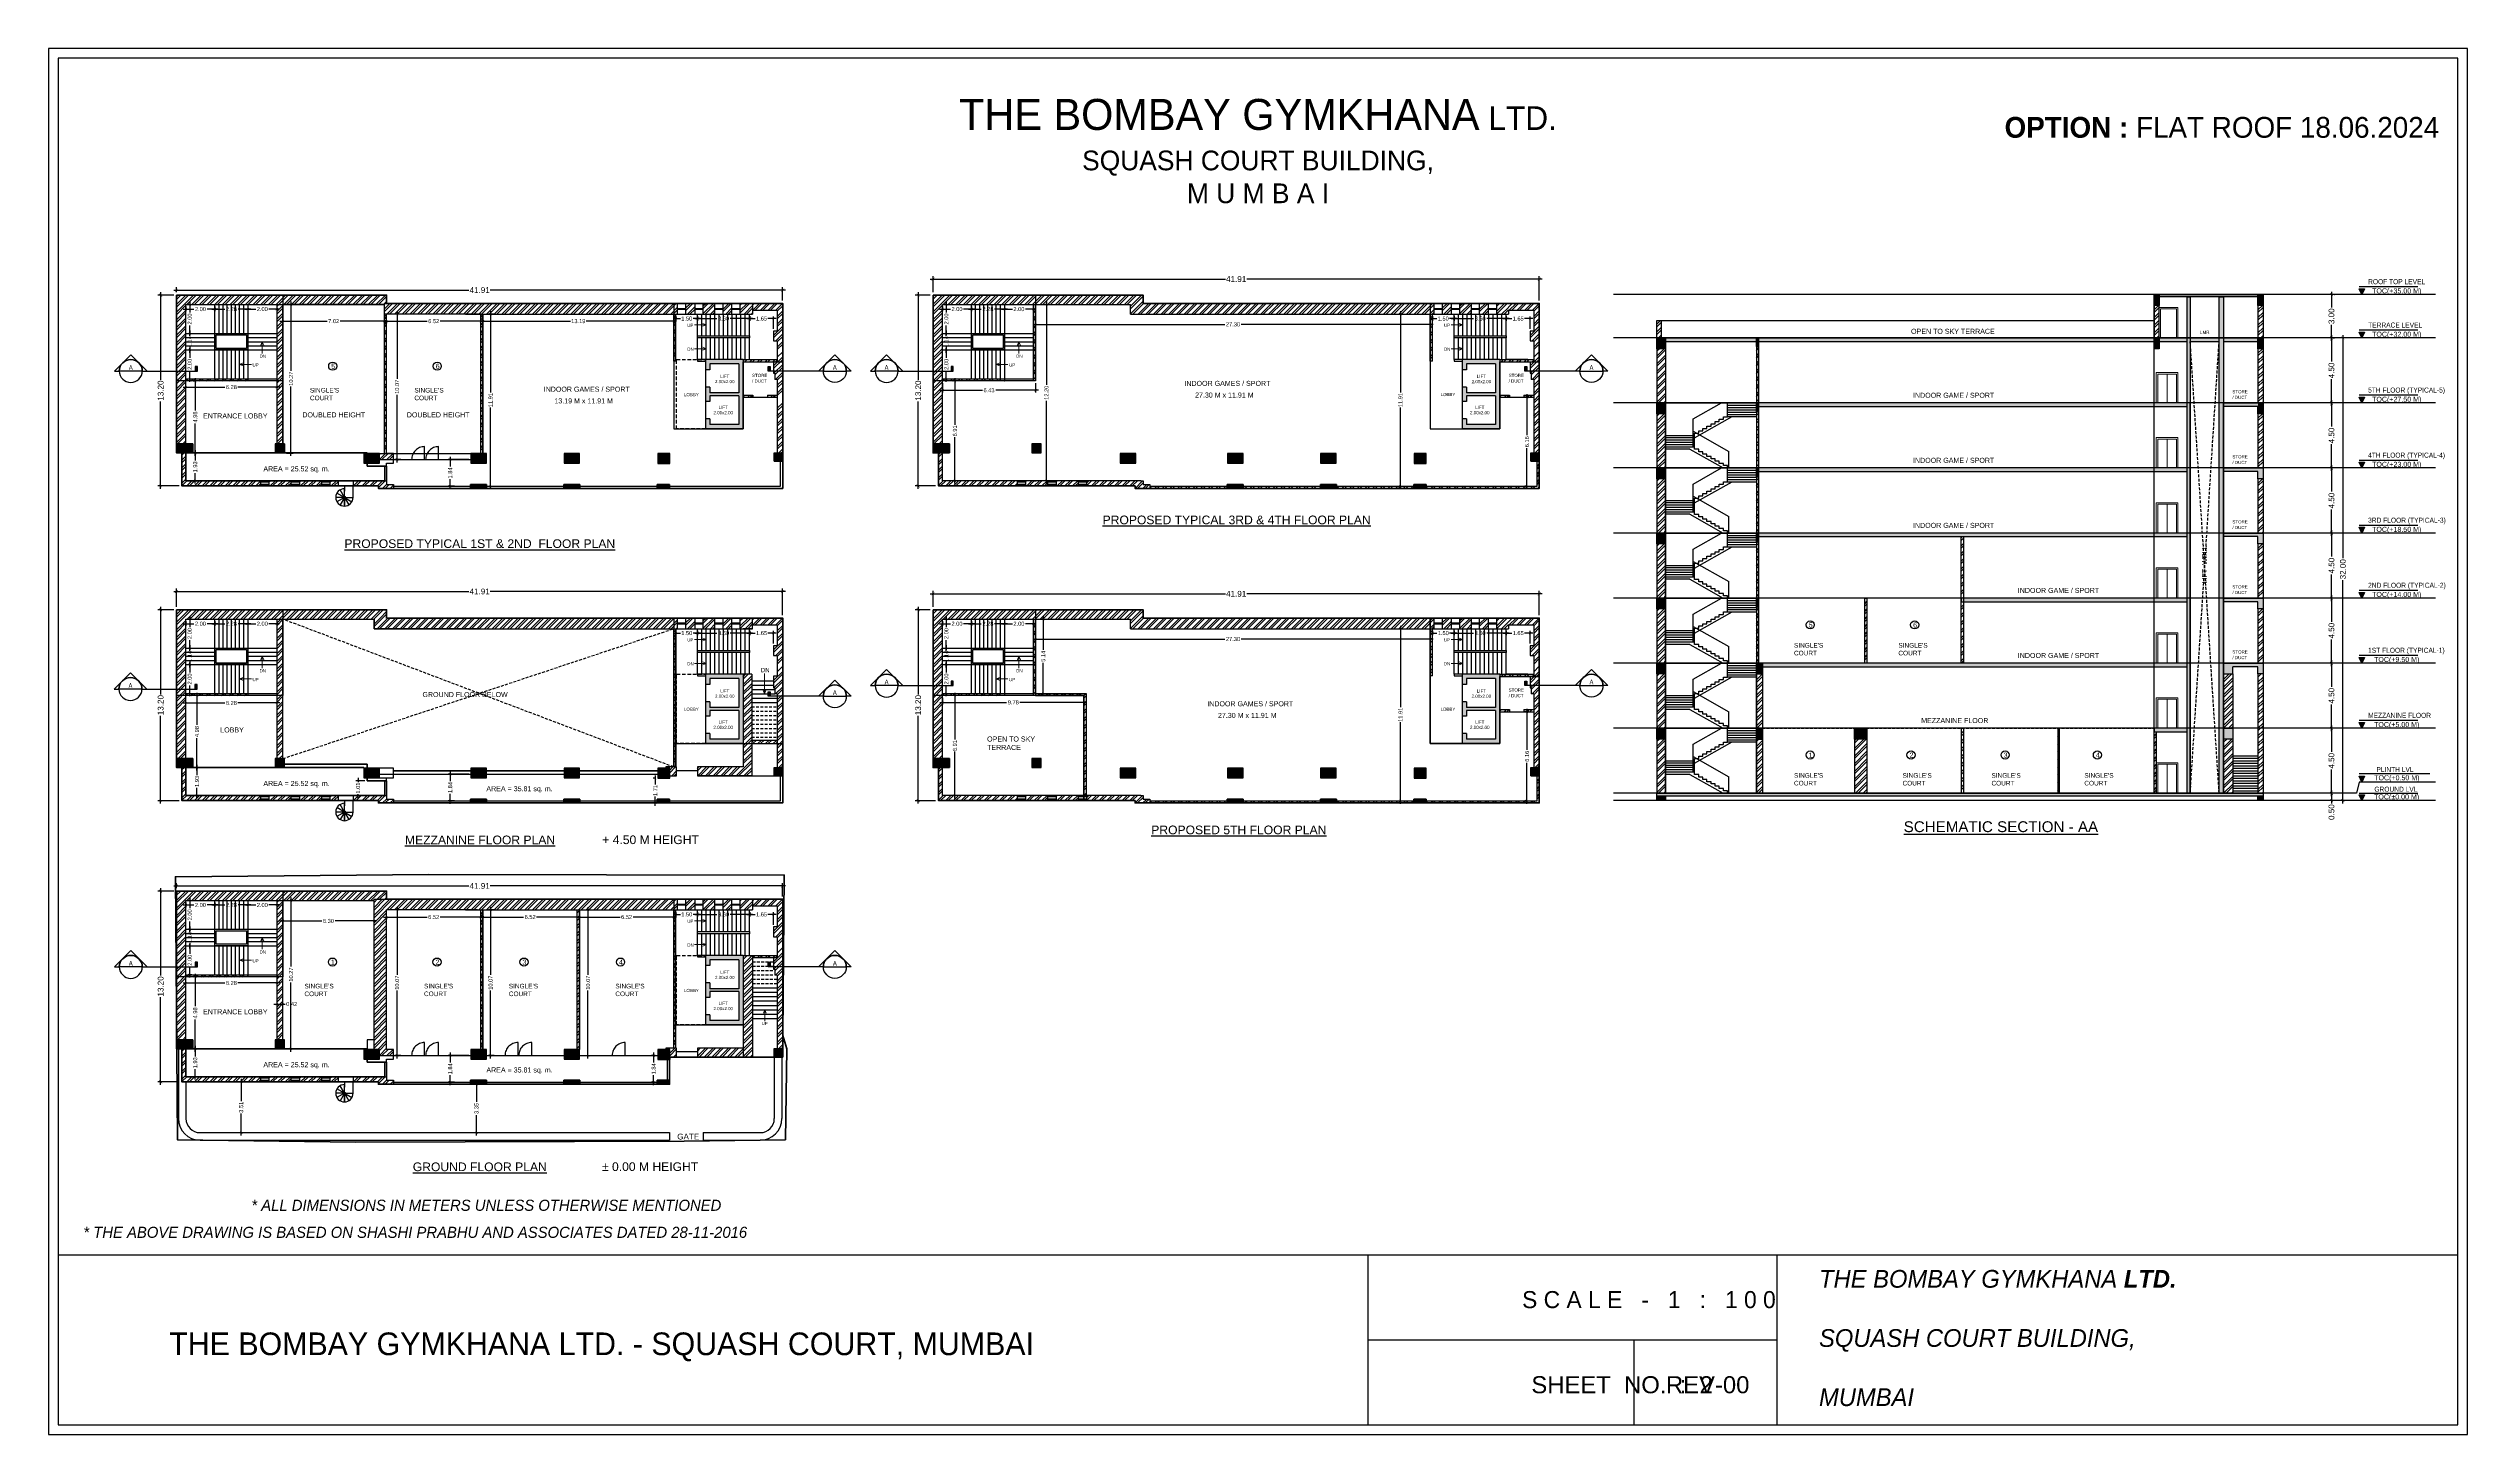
# Model space of a CAD drawing. Header units: millimetres. Extents: x -634016 to -633680, y -35980 to -35884.
# Drawn here: x -633847.5 to -633680.2, y -35980 to -35884.1 of the extents above; entities that cross this region are included whole.
import ezdxf
from ezdxf.enums import TextEntityAlignment as Align

# ---------------------------------------------------------------- set-up
doc = ezdxf.new("R2010")
doc.units = ezdxf.units.MM
doc.header["$LTSCALE"] = 200
doc.header["$MEASUREMENT"] = 0
doc.header["$PDMODE"] = 3
for name, pattern in [('DASHED2', [0.375, 0.25, -0.125]), ('HIDDEN', [0.375, 0.25, -0.125]), ('SECTION 1$0$LEVELS$0$CENTER', [50.8, 31.75, -6.35, 6.35, -6.35])]:
    doc.linetypes.add(name, pattern=pattern)
doc.layers.get('0').update_dxf_attribs({"linetype": 'CONTINUOUS'})
doc.layers.get('DEFPOINTS').update_dxf_attribs({"color": 11, "linetype": 'CONTINUOUS'})
for name, color, linetype in [('00 PRO', 3, 'CONTINUOUS'), ('a-grid', 251, 'SECTION 1$0$LEVELS$0$CENTER'), ('a-level mark', 7, 'CONTINUOUS'), ('a-rcc', 7, 'CONTINUOUS'), ('a-text', 7, 'CONTINUOUS'), ('COL', 253, 'CONTINUOUS'), ('FUR', 7, 'CONTINUOUS'), ('hatch', 253, 'CONTINUOUS'), ('Section Line', 6, 'CONTINUOUS'), ('STAIR', 252, 'CONTINUOUS'), ('STRUCTURE-03', 6, 'CONTINUOUS'), ('THIN', 11, 'DASHED2'), ('TXT2', 7, 'CONTINUOUS'), ('Wall', 7, 'CONTINUOUS'), ('WIN', 160, 'CONTINUOUS')]:
    doc.layers.add(name, color=color, linetype=linetype)
for name, color, linetype, lineweight in [('DIM', 11, 'CONTINUOUS', 25), ('LEGEND', 3, 'CONTINUOUS', 25), ('Text', 7, 'CONTINUOUS', 100)]:
    doc.layers.add(name, color=color, linetype=linetype, lineweight=lineweight)
doc.styles.add('Arial', font='arial.ttf')
doc.styles.add('LODHA STANDERD', font='sanss___.ttf')
doc.styles.add('style1', font='arial.ttf', dxfattribs={"height": 6})
doc.styles.add('style5', font='sanss___.ttf')
doc.styles.add('Tahoma', font='tahoma.ttf')
doc.dimstyles.new('Copy of STANDARD', dxfattribs={"dimtxt": 0.4, "dimasz": 0.2, "dimexe": 0.2, "dimexo": 0.2, "dimgap": 0.09, "dimtad": 0, "dimzin": 0, "dimdsep": 46, "dimtxsty": 'Arial', "dimblk": 'ARCHTICK', "dimcen": 0.09, "dimdle": 0.2, "dimclrd": 253, "dimclre": 253, "dimclrt": 7, "dimadec": 0, "dimazin": 0, "dimtfac": 1, "dimtofl": 0, "dimtmove": 0, "dimatfit": 3, "dimldrblk": 'ARCHTICK', "dimfxl": 0.18, "dimtolj": 1, "dimtzin": 0, "dimarcsym": 0})
pattern_1 = [(45, (914.57083, -24.0002), (-0.26516504294, 0.26516504294), []), (45, (914.7476, -24.0002), (-0.26516504294, 0.26516504294), [])]
pattern_2 = [(45, (1973.47316, -250.89593), (-0.26516504294, 0.26516504294), []), (45, (1973.64993, -250.89593), (-0.26516504294, 0.26516504294), [])]
pattern_3 = [(45, (1973.47316, -241.89593), (-0.26516504294, 0.26516504294), []), (45, (1973.64993, -241.89593), (-0.26516504294, 0.26516504294), [])]
pattern_4 = [(45, (1973.47316, -237.39593), (-0.26516504294, 0.26516504294), []), (45, (1973.64993, -237.39593), (-0.26516504294, 0.26516504294), [])]
pattern_5 = [(45, (1973.47316, -232.89593), (-0.26516504294, 0.26516504294), []), (45, (1973.64993, -232.89593), (-0.26516504294, 0.26516504294), [])]
pattern_6 = [(45, (1973.47316, -228.39593), (-0.26516504294, 0.26516504294), []), (45, (1973.64993, -228.39593), (-0.26516504294, 0.26516504294), [])]
pattern_7 = [(45, (1489.37726, -3.82855), (-0.26516504294, 0.26516504294), []), (45, (1489.55404, -3.82855), (-0.26516504294, 0.26516504294), [])]
pattern_8 = [(45, (1871.1088, -185.87785), (-0.26516504294, 0.26516504294), []), (45, (1871.2856, -185.87785), (-0.26516504294, 0.26516504294), [])]
pattern_9 = [(45, (1871.1088, -182.90033), (-0.26516504294, 0.26516504294), []), (45, (1871.2856, -182.90033), (-0.26516504294, 0.26516504294), [])]
pattern_10 = [(45, (1923.4263, -186.5463), (-0.26516504294, 0.26516504294), []), (45, (1923.60308, -186.5463), (-0.26516504294, 0.26516504294), [])]
pattern_11 = [(45, (1608.1517, -2.02352), (-0.26516504294, 0.26516504294), []), (45, (1608.32848, -2.02352), (-0.26516504294, 0.26516504294), [])]
pattern_12 = [(45, (1541.69474, -2.02352), (-0.26516504294, 0.26516504294), []), (45, (1541.87152, -2.02352), (-0.26516504294, 0.26516504294), [])]
pattern_13 = [(45, (872.2159, -3.82855), (-0.26516504294, 0.26516504294), []), (45, (872.3927, -3.82855), (-0.26516504294, 0.26516504294), [])]
pattern_14 = [(45, (1489.37726, 37.391), (-0.26516504294, 0.26516504294), []), (45, (1489.55404, 37.391), (-0.26516504294, 0.26516504294), [])]
pattern_15 = [(45, (1923.4263, -208.31062), (-0.26516504294, 0.26516504294), []), (45, (1923.60308, -208.31062), (-0.26516504294, 0.26516504294), [])]
pattern_16 = [(45, (1608.1517, -23.78783), (-0.26516504294, 0.26516504294), []), (45, (1608.32848, -23.78783), (-0.26516504294, 0.26516504294), [])]
pattern_17 = [(45, (1541.69474, -23.78783), (-0.26516504294, 0.26516504294), []), (45, (1541.87152, -23.78783), (-0.26516504294, 0.26516504294), [])]

# ---------------------------------------------------------------- blocks, each defined once
blk = doc.blocks.new('str ele 2m')
at = {"color": 2}
for p, q in [((1.9, -1.11), (3.87, 0)), ((1.9, -3.05), (1.9, -1.11)), ((1.9, -1.96), (4.38, -3.36)), ((4.38, -4.5), (4.38, -3.36))]:
    blk.add_line(p, q, dxfattribs=at)
at = {"layer": 'STAIR'}
for p, q in [((4.28, -0.8), (4.28, 0)), ((2, -2.42), (4.6, -0.95)), ((4.28, -0.16), (6.28, -0.16)), ((4.28, -0.32), (6.28, -0.32)), ((4.28, -0.48), (6.28, -0.48)), ((4.28, -0.64), (6.28, -0.64)), ((4.28, -0.95), (6.28, -0.95)), ((2, -2.41), (0, -2.41)), ((2, -2.57), (0, -2.57)), ((2, -2.73), (0, -2.73)), ((2, -2.89), (0, -2.89)), ((1.68, -3.2), (0, -3.2)), ((1.68, -3.2), (3.97, -4.5)), ((2, -3.05), (2, -2.25))]:
    blk.add_line(p, q, dxfattribs=at)
blk.add_lwpolyline([(6.28, -4.5), (0, -4.5), (0, 0), (6.28, 0)], close=True, dxfattribs=at)
for points in [[(0, -2.25), (2, -2.25), (2, -2.09), (2.29, -2.09), (2.29, -1.93), (2.57, -1.93), (2.57, -1.77), (2.86, -1.77), (2.86, -1.61), (3.14, -1.61), (3.14, -1.45), (3.43, -1.45), (3.43, -1.29), (3.71, -1.29), (3.71, -1.13), (4, -1.13), (4, -0.96), (4.28, -0.96), (4.28, -0.8), (6.28, -0.8)], [(4.28, -4.5), (4.28, -4.34), (4, -4.34), (4, -4.18), (3.71, -4.18), (3.71, -4.02), (3.43, -4.02), (3.43, -3.86), (3.14, -3.86), (3.14, -3.7), (2.86, -3.7), (2.86, -3.54), (2.57, -3.54), (2.57, -3.38), (2.29, -3.38), (2.29, -3.21), (2, -3.21), (2, -3.05), (0, -3.05)]]:
    blk.add_lwpolyline(points, dxfattribs=at)
blk = doc.blocks.new('*U3')
blk.add_hatch(color=256).paths.add_polyline_path([(-1.812, 0.125), (-1.757, 0.125), (-1.757, 0), (-1.812, 0)])
at = {"color": 1, "true_color": 0xff0000}
blk.add_line((-0.313, 0), (-1.812, 0), dxfattribs=at)
blk.add_line((-0.313, 0), (0.312, 0))
blk.add_lwpolyline([(-1.812, 0.125), (-1.757, 0.125), (-1.757, 0), (-1.812, 0)], close=True, dxfattribs=at)
blk.add_lwpolyline([(-0.313, 0), (-0.442, 0), (0, 0.442), (0.442, 0), (0.312, 0, 1)], format="xyb", close=True, dxfattribs=at)
blk.add_circle((0, 0), 0.312, dxfattribs=at)
at = {"style": 'Tahoma', "flags": 8}
blk.add_attdef('VIEWNUMBER', text='', height=0.125, dxfattribs=at).set_placement((0, 0), align=Align.BOTTOM_CENTER)
blk.add_attdef('SHEETNUMBER', text='', height=0.125, dxfattribs=at).set_placement((0, -0.063), align=Align.TOP_CENTER)
blk = doc.blocks.new('_ArchTick')
at = {"color": 0, "linetype": 'ByBlock', "const_width": 0.15}
blk.add_lwpolyline([(-0.5, -0.5), (0.5, 0.5)], dxfattribs=at)
blk = doc.blocks.new('*D130')
at = {"layer": 'DEFPOINTS', "color": 0, "transparency": 16777216}
for p in [(-633689.6, -35931.17), (-633689.6, -35931.17), (-633689.6, -35935.67)]:
    blk.add_point(p, dxfattribs=at)
at = {"layer": 'DIM', "color": 253, "lineweight": -2, "transparency": 16777216}
for p, q in [((-633689.8, -35931.17), (-633689.8, -35931.17)), ((-633689.6, -35930.97), (-633689.6, -35932.8)), ((-633689.6, -35935.87), (-633689.6, -35934.03)), ((-633689.8, -35935.67), (-633689.8, -35935.67))]:
    blk.add_line(p, q, dxfattribs=at)
at = {"layer": 'DIM', "color": 253, "lineweight": -2, "transparency": 16777216, "xscale": 0.2, "yscale": 0.2, "zscale": 0.2}
for p, rotation in [((-633689.6, -35931.17), 90), ((-633689.6, -35935.67), 270)]:
    blk.add_blockref('_ArchTick', p, dxfattribs=dict(at, rotation=rotation))
at = {"layer": 'DIM', "color": 7, "transparency": 16777216, "insert": (-633689.6, -35933.42), "char_height": 0.4, "attachment_point": 5, "rotation": 90, "style": 'Arial'}
blk.add_mtext('\\A1;4.50', dxfattribs=at)
blk = doc.blocks.new('*D131')
at = {"layer": 'DEFPOINTS', "color": 0, "transparency": 16777216}
for p in [(-633689.6, -35926.67), (-633689.6, -35926.67), (-633689.6, -35931.17)]:
    blk.add_point(p, dxfattribs=at)
at = {"layer": 'DIM', "color": 253, "lineweight": -2, "transparency": 16777216}
for p, q in [((-633689.8, -35926.67), (-633689.8, -35926.67)), ((-633689.6, -35926.47), (-633689.6, -35928.3)), ((-633689.6, -35931.37), (-633689.6, -35929.53)), ((-633689.8, -35931.17), (-633689.8, -35931.17))]:
    blk.add_line(p, q, dxfattribs=at)
at = {"layer": 'DIM', "color": 253, "lineweight": -2, "transparency": 16777216, "xscale": 0.2, "yscale": 0.2, "zscale": 0.2}
for p, rotation in [((-633689.6, -35926.67), 90), ((-633689.6, -35931.17), 270)]:
    blk.add_blockref('_ArchTick', p, dxfattribs=dict(at, rotation=rotation))
at = {"layer": 'DIM', "color": 7, "transparency": 16777216, "insert": (-633689.6, -35928.92), "char_height": 0.4, "attachment_point": 5, "rotation": 90, "style": 'Arial'}
blk.add_mtext('\\A1;4.50', dxfattribs=at)
blk = doc.blocks.new('*D132')
at = {"layer": 'DEFPOINTS', "color": 0, "transparency": 16777216}
for p in [(-633689.6, -35922.17), (-633689.6, -35922.17), (-633689.6, -35926.67)]:
    blk.add_point(p, dxfattribs=at)
at = {"layer": 'DIM', "color": 253, "lineweight": -2, "transparency": 16777216}
for p, q in [((-633689.8, -35922.17), (-633689.8, -35922.17)), ((-633689.6, -35921.97), (-633689.6, -35923.8)), ((-633689.6, -35926.87), (-633689.6, -35925.03)), ((-633689.8, -35926.67), (-633689.8, -35926.67))]:
    blk.add_line(p, q, dxfattribs=at)
at = {"layer": 'DIM', "color": 253, "lineweight": -2, "transparency": 16777216, "xscale": 0.2, "yscale": 0.2, "zscale": 0.2}
for p, rotation in [((-633689.6, -35922.17), 90), ((-633689.6, -35926.67), 270)]:
    blk.add_blockref('_ArchTick', p, dxfattribs=dict(at, rotation=rotation))
at = {"layer": 'DIM', "color": 7, "transparency": 16777216, "insert": (-633689.6, -35924.42), "char_height": 0.4, "attachment_point": 5, "rotation": 90, "style": 'Arial'}
blk.add_mtext('\\A1;4.50', dxfattribs=at)
blk = doc.blocks.new('*D133')
at = {"layer": 'DEFPOINTS', "color": 0, "transparency": 16777216}
for p in [(-633689.6, -35917.67), (-633689.6, -35917.67), (-633689.6, -35922.17)]:
    blk.add_point(p, dxfattribs=at)
at = {"layer": 'DIM', "color": 253, "lineweight": -2, "transparency": 16777216}
for p, q in [((-633689.8, -35917.67), (-633689.8, -35917.67)), ((-633689.6, -35917.47), (-633689.6, -35919.3)), ((-633689.6, -35922.37), (-633689.6, -35920.53)), ((-633689.8, -35922.17), (-633689.8, -35922.17))]:
    blk.add_line(p, q, dxfattribs=at)
at = {"layer": 'DIM', "color": 253, "lineweight": -2, "transparency": 16777216, "xscale": 0.2, "yscale": 0.2, "zscale": 0.2}
for p, rotation in [((-633689.6, -35917.67), 90), ((-633689.6, -35922.17), 270)]:
    blk.add_blockref('_ArchTick', p, dxfattribs=dict(at, rotation=rotation))
at = {"layer": 'DIM', "color": 7, "transparency": 16777216, "insert": (-633689.6, -35919.92), "char_height": 0.4, "attachment_point": 5, "rotation": 90, "style": 'Arial'}
blk.add_mtext('\\A1;4.50', dxfattribs=at)
blk = doc.blocks.new('*D134')
at = {"layer": 'DEFPOINTS', "color": 0, "transparency": 16777216}
for p in [(-633689.6, -35913.17), (-633689.6, -35913.17), (-633689.6, -35917.67)]:
    blk.add_point(p, dxfattribs=at)
at = {"layer": 'DIM', "color": 253, "lineweight": -2, "transparency": 16777216}
for p, q in [((-633689.6, -35912.97), (-633689.6, -35914.8)), ((-633689.8, -35913.17), (-633689.8, -35913.17)), ((-633689.6, -35917.87), (-633689.6, -35916.03)), ((-633689.8, -35917.67), (-633689.8, -35917.67))]:
    blk.add_line(p, q, dxfattribs=at)
at = {"layer": 'DIM', "color": 253, "lineweight": -2, "transparency": 16777216, "xscale": 0.2, "yscale": 0.2, "zscale": 0.2}
for p, rotation in [((-633689.6, -35913.17), 90), ((-633689.6, -35917.67), 270)]:
    blk.add_blockref('_ArchTick', p, dxfattribs=dict(at, rotation=rotation))
at = {"layer": 'DIM', "color": 7, "transparency": 16777216, "insert": (-633689.6, -35915.42), "char_height": 0.4, "attachment_point": 5, "rotation": 90, "style": 'Arial'}
blk.add_mtext('\\A1;4.50', dxfattribs=at)
blk = doc.blocks.new('*D135')
at = {"layer": 'DEFPOINTS', "color": 0, "transparency": 16777216}
for p in [(-633689.6, -35908.67), (-633689.6, -35908.67), (-633689.6, -35913.17)]:
    blk.add_point(p, dxfattribs=at)
at = {"layer": 'DIM', "color": 253, "lineweight": -2, "transparency": 16777216}
for p, q in [((-633689.8, -35908.67), (-633689.8, -35908.67)), ((-633689.6, -35908.47), (-633689.6, -35910.3)), ((-633689.6, -35913.37), (-633689.6, -35911.53)), ((-633689.8, -35913.17), (-633689.8, -35913.17))]:
    blk.add_line(p, q, dxfattribs=at)
at = {"layer": 'DIM', "color": 253, "lineweight": -2, "transparency": 16777216, "xscale": 0.2, "yscale": 0.2, "zscale": 0.2}
for p, rotation in [((-633689.6, -35908.67), 90), ((-633689.6, -35913.17), 270)]:
    blk.add_blockref('_ArchTick', p, dxfattribs=dict(at, rotation=rotation))
at = {"layer": 'DIM', "color": 7, "transparency": 16777216, "insert": (-633689.6, -35910.92), "char_height": 0.4, "attachment_point": 5, "rotation": 90, "style": 'Arial'}
blk.add_mtext('\\A1;4.50', dxfattribs=at)
blk = doc.blocks.new('*D136')
at = {"layer": 'DEFPOINTS', "color": 0, "transparency": 16777216}
for p in [(-633688.81, -35904.17), (-633688.81, -35904.17), (-633688.81, -35936.17)]:
    blk.add_point(p, dxfattribs=at)
at = {"layer": 'DIM', "color": 253, "lineweight": -2, "transparency": 16777216}
for p, q in [((-633689.01, -35904.17), (-633689.01, -35904.17)), ((-633688.81, -35903.97), (-633688.81, -35919.4)), ((-633688.81, -35936.37), (-633688.81, -35920.93)), ((-633689.01, -35936.17), (-633689.01, -35936.17))]:
    blk.add_line(p, q, dxfattribs=at)
at = {"layer": 'DIM', "color": 253, "lineweight": -2, "transparency": 16777216, "xscale": 0.2, "yscale": 0.2, "zscale": 0.2}
for p, rotation in [((-633688.81, -35904.17), 90), ((-633688.81, -35936.17), 270)]:
    blk.add_blockref('_ArchTick', p, dxfattribs=dict(at, rotation=rotation))
at = {"layer": 'DIM', "color": 7, "transparency": 16777216, "insert": (-633688.81, -35920.17), "char_height": 0.4, "attachment_point": 5, "rotation": 90, "style": 'Arial'}
blk.add_mtext('\\A1;32.00', dxfattribs=at)
blk = doc.blocks.new('*D137')
at = {"layer": 'DEFPOINTS', "color": 0, "transparency": 16777216}
for p in [(-633689.6, -35935.67), (-633689.6, -35936.17), (-633689.6, -35936.17)]:
    blk.add_point(p, dxfattribs=at)
at = {"layer": 'DIM', "color": 253, "lineweight": -2, "transparency": 16777216}
for p, q in [((-633689.8, -35935.67), (-633689.8, -35935.67)), ((-633689.8, -35936.17), (-633689.8, -35936.17)), ((-633689.6, -35935.47), (-633689.6, -35936.17)), ((-633689.6, -35936.17), (-633689.6, -35936.37))]:
    blk.add_line(p, q, dxfattribs=at)
at = {"layer": 'DIM', "color": 253, "lineweight": -2, "transparency": 16777216, "xscale": 0.2, "yscale": 0.2, "zscale": 0.2}
for p, rotation in [((-633689.6, -35935.67), 90), ((-633689.6, -35936.17), 270)]:
    blk.add_blockref('_ArchTick', p, dxfattribs=dict(at, rotation=rotation))
at = {"layer": 'DIM', "color": 7, "transparency": 16777216, "insert": (-633689.6, -35936.97), "char_height": 0.4, "attachment_point": 5, "rotation": 90, "style": 'Arial'}
blk.add_mtext('\\A1;0.50', dxfattribs=at)
blk = doc.blocks.new('*D138')
at = {"layer": 'DEFPOINTS', "color": 0, "transparency": 16777216}
for p in [(-633689.69, -35904.17), (-633689.6, -35904.17), (-633689.6, -35908.67)]:
    blk.add_point(p, dxfattribs=at)
at = {"layer": 'DIM', "color": 253, "lineweight": -2, "transparency": 16777216}
for p, q in [((-633689.6, -35903.97), (-633689.6, -35905.8)), ((-633689.49, -35904.17), (-633689.4, -35904.17)), ((-633689.6, -35908.87), (-633689.6, -35907.03)), ((-633689.8, -35908.67), (-633689.8, -35908.67))]:
    blk.add_line(p, q, dxfattribs=at)
at = {"layer": 'DIM', "color": 253, "lineweight": -2, "transparency": 16777216, "xscale": 0.2, "yscale": 0.2, "zscale": 0.2}
for p, rotation in [((-633689.6, -35904.17), 90), ((-633689.6, -35908.67), 270)]:
    blk.add_blockref('_ArchTick', p, dxfattribs=dict(at, rotation=rotation))
at = {"layer": 'DIM', "color": 7, "transparency": 16777216, "insert": (-633689.6, -35906.42), "char_height": 0.4, "attachment_point": 5, "rotation": 90, "style": 'Arial'}
blk.add_mtext('\\A1;4.50', dxfattribs=at)
blk = doc.blocks.new('*D262')
at = {"layer": 'DEFPOINTS', "color": 0, "transparency": 16777216}
for p in [(-633838.61, -35942.08), (-633838.61, -35942.43), (-633796.7, -35943)]:
    blk.add_point(p, dxfattribs=at)
at = {"layer": 'DIM', "color": 253, "lineweight": -2, "transparency": 16777216}
for p, q in [((-633838.81, -35942.08), (-633818.39, -35942.08)), ((-633838.61, -35942.23), (-633838.61, -35941.88)), ((-633796.5, -35942.08), (-633816.92, -35942.08)), ((-633796.7, -35942.8), (-633796.7, -35941.88))]:
    blk.add_line(p, q, dxfattribs=at)
at = {"layer": 'DIM', "color": 253, "lineweight": -2, "transparency": 16777216, "xscale": 0.2, "yscale": 0.2, "zscale": 0.2, "rotation": 180}
blk.add_blockref('_ArchTick', (-633838.61, -35942.08), dxfattribs=at)
at = {"layer": 'DIM', "color": 253, "lineweight": -2, "transparency": 16777216, "xscale": 0.2, "yscale": 0.2, "zscale": 0.2}
blk.add_blockref('_ArchTick', (-633796.7, -35942.08), dxfattribs=at)
at = {"layer": 'DIM', "color": 7, "transparency": 16777216, "insert": (-633817.65, -35942.08), "char_height": 0.4, "attachment_point": 5, "style": 'Arial'}
blk.add_mtext('\\A1;41.91', dxfattribs=at)
blk = doc.blocks.new('*D263')
at = {"layer": 'DEFPOINTS', "color": 0, "transparency": 16777216}
for p in [(-633838.61, -35942.43), (-633839.71, -35955.63), (-633838.24, -35955.63)]:
    blk.add_point(p, dxfattribs=at)
at = {"layer": 'DIM', "color": 253, "lineweight": -2, "transparency": 16777216}
for p, q in [((-633838.81, -35942.43), (-633839.91, -35942.43)), ((-633839.71, -35942.23), (-633839.71, -35948.28)), ((-633839.71, -35955.83), (-633839.71, -35949.78)), ((-633838.44, -35955.63), (-633839.91, -35955.63))]:
    blk.add_line(p, q, dxfattribs=at)
at = {"layer": 'DIM', "color": 253, "lineweight": -2, "transparency": 16777216, "xscale": 0.2, "yscale": 0.2, "zscale": 0.2}
for p, rotation in [((-633839.71, -35942.43), 90), ((-633839.71, -35955.63), 270)]:
    blk.add_blockref('_ArchTick', p, dxfattribs=dict(at, rotation=rotation))
at = {"layer": 'DIM', "color": 7, "transparency": 16777216, "insert": (-633839.71, -35949.03), "char_height": 0.4, "attachment_point": 5, "rotation": 90, "style": 'Arial'}
blk.add_mtext('\\A1;13.20', dxfattribs=at)
blk = doc.blocks.new('*D264')
at = {"layer": 'DEFPOINTS', "color": 0, "transparency": 16777216}
for p in [(-633818.26, -35953.81), (-633819.69, -35955.65), (-633819.24, -35955.65)]:
    blk.add_point(p, dxfattribs=at)
at = {"layer": 'DIM', "color": 253, "lineweight": -2, "transparency": 16777216}
for p, q in [((-633818.41, -35953.81), (-633819.84, -35953.81)), ((-633819.69, -35953.61), (-633819.69, -35954.29)), ((-633819.39, -35955.65), (-633819.84, -35955.65)), ((-633819.69, -35955.85), (-633819.69, -35955.17))]:
    blk.add_line(p, q, dxfattribs=at)
at = {"layer": 'DIM', "color": 253, "lineweight": -2, "transparency": 16777216, "xscale": 0.15, "yscale": 0.15, "zscale": 0.15}
for p, rotation in [((-633819.69, -35953.81), 90), ((-633819.69, -35955.65), 270)]:
    blk.add_blockref('_ArchTick', p, dxfattribs=dict(at, rotation=rotation))
at = {"layer": 'DIM', "color": 7, "transparency": 16777216, "insert": (-633819.69, -35954.73), "char_height": 0.28, "attachment_point": 5, "rotation": 90, "style": 'Arial'}
blk.add_mtext('\\A1;1.84', dxfattribs=at)
blk = doc.blocks.new('*D265')
at = {"layer": 'DEFPOINTS', "color": 0, "transparency": 16777216}
for p in [(-633817.18, -35955.8), (-633817.87, -35959.15), (-633817.19, -35959.15)]:
    blk.add_point(p, dxfattribs=at)
at = {"layer": 'DIM', "color": 253, "lineweight": -2, "transparency": 16777216}
for p, q in [((-633817.33, -35955.8), (-633818.02, -35955.8)), ((-633817.87, -35955.6), (-633817.87, -35957.02)), ((-633817.87, -35959.35), (-633817.87, -35957.93)), ((-633817.34, -35959.15), (-633818.02, -35959.15))]:
    blk.add_line(p, q, dxfattribs=at)
at = {"layer": 'DIM', "color": 253, "lineweight": -2, "transparency": 16777216, "xscale": 0.15, "yscale": 0.15, "zscale": 0.15}
for p, rotation in [((-633817.87, -35955.8), 90), ((-633817.87, -35959.15), 270)]:
    blk.add_blockref('_ArchTick', p, dxfattribs=dict(at, rotation=rotation))
at = {"layer": 'DIM', "color": 7, "transparency": 16777216, "insert": (-633817.87, -35957.47), "char_height": 0.28, "attachment_point": 5, "rotation": 90, "style": 'Arial'}
blk.add_mtext('\\A1;3.35', dxfattribs=at)
blk = doc.blocks.new('*D266')
at = {"layer": 'DEFPOINTS', "color": 0, "transparency": 16777216}
for p in [(-633833.56, -35955.63), (-633834.14, -35959.15), (-633833.56, -35959.15)]:
    blk.add_point(p, dxfattribs=at)
at = {"layer": 'DIM', "color": 253, "lineweight": -2, "transparency": 16777216}
for p, q in [((-633833.71, -35955.63), (-633834.29, -35955.63)), ((-633834.14, -35955.43), (-633834.14, -35956.96)), ((-633834.14, -35959.35), (-633834.14, -35957.82)), ((-633833.71, -35959.15), (-633834.29, -35959.15))]:
    blk.add_line(p, q, dxfattribs=at)
at = {"layer": 'DIM', "color": 253, "lineweight": -2, "transparency": 16777216, "xscale": 0.15, "yscale": 0.15, "zscale": 0.15}
for p, rotation in [((-633834.14, -35955.63), 90), ((-633834.14, -35959.15), 270)]:
    blk.add_blockref('_ArchTick', p, dxfattribs=dict(at, rotation=rotation))
at = {"layer": 'DIM', "color": 7, "transparency": 16777216, "insert": (-633834.14, -35957.39), "char_height": 0.28, "attachment_point": 5, "rotation": 90, "style": 'Arial'}
blk.add_mtext('\\A1;3.51', dxfattribs=at)
blk = doc.blocks.new('*D267')
at = {"layer": 'DEFPOINTS', "color": 0, "transparency": 16777216}
for p in [(-633816.9, -35943.74), (-633816.5, -35943.74), (-633816.5, -35953.81)]:
    blk.add_point(p, dxfattribs=at)
at = {"layer": 'DIM', "color": 253, "lineweight": -2, "transparency": 16777216}
for p, q in [((-633816.65, -35943.74), (-633817.05, -35943.74)), ((-633816.9, -35943.54), (-633816.9, -35948.22)), ((-633816.9, -35954.01), (-633816.9, -35949.32)), ((-633816.65, -35953.81), (-633817.05, -35953.81))]:
    blk.add_line(p, q, dxfattribs=at)
at = {"layer": 'DIM', "color": 253, "lineweight": -2, "transparency": 16777216, "xscale": 0.15, "yscale": 0.15, "zscale": 0.15}
for p, rotation in [((-633816.9, -35943.74), 90), ((-633816.9, -35953.81), 270)]:
    blk.add_blockref('_ArchTick', p, dxfattribs=dict(at, rotation=rotation))
at = {"layer": 'DIM', "color": 7, "transparency": 16777216, "insert": (-633816.9, -35948.77), "char_height": 0.28, "attachment_point": 5, "rotation": 90, "style": 'Arial'}
blk.add_mtext('\\A1;10.07', dxfattribs=at)
blk = doc.blocks.new('*D268')
at = {"layer": 'DEFPOINTS', "color": 0, "transparency": 16777216}
for p in [(-633823.36, -35943.74), (-633822.95, -35943.74), (-633822.95, -35953.81)]:
    blk.add_point(p, dxfattribs=at)
at = {"layer": 'DIM', "color": 253, "lineweight": -2, "transparency": 16777216}
for p, q in [((-633823.1, -35943.74), (-633823.51, -35943.74)), ((-633823.36, -35943.54), (-633823.36, -35948.22)), ((-633823.36, -35954.01), (-633823.36, -35949.32)), ((-633823.1, -35953.81), (-633823.51, -35953.81))]:
    blk.add_line(p, q, dxfattribs=at)
at = {"layer": 'DIM', "color": 253, "lineweight": -2, "transparency": 16777216, "xscale": 0.15, "yscale": 0.15, "zscale": 0.15}
for p, rotation in [((-633823.36, -35943.74), 90), ((-633823.36, -35953.81), 270)]:
    blk.add_blockref('_ArchTick', p, dxfattribs=dict(at, rotation=rotation))
at = {"layer": 'DIM', "color": 7, "transparency": 16777216, "insert": (-633823.36, -35948.77), "char_height": 0.28, "attachment_point": 5, "rotation": 90, "style": 'Arial'}
blk.add_mtext('\\A1;10.07', dxfattribs=at)
blk = doc.blocks.new('*D269')
at = {"layer": 'DEFPOINTS', "color": 0, "transparency": 16777216}
for p in [(-633831.26, -35944.1), (-633824.96, -35944.1), (-633824.96, -35944.5)]:
    blk.add_point(p, dxfattribs=at)
at = {"layer": 'DIM', "color": 253, "lineweight": -2, "transparency": 16777216}
for p, q in [((-633831.46, -35944.5), (-633828.56, -35944.5)), ((-633831.26, -35944.25), (-633831.26, -35944.65)), ((-633824.76, -35944.5), (-633827.65, -35944.5)), ((-633824.96, -35944.25), (-633824.96, -35944.65))]:
    blk.add_line(p, q, dxfattribs=at)
at = {"layer": 'DIM', "color": 253, "lineweight": -2, "transparency": 16777216, "xscale": 0.15, "yscale": 0.15, "zscale": 0.15, "rotation": 180}
blk.add_blockref('_ArchTick', (-633831.26, -35944.5), dxfattribs=at)
at = {"layer": 'DIM', "color": 253, "lineweight": -2, "transparency": 16777216, "xscale": 0.15, "yscale": 0.15, "zscale": 0.15}
blk.add_blockref('_ArchTick', (-633824.96, -35944.5), dxfattribs=at)
at = {"layer": 'DIM', "color": 7, "transparency": 16777216, "insert": (-633828.11, -35944.5), "char_height": 0.28, "attachment_point": 5, "style": 'Arial'}
blk.add_mtext('\\A1;6.30', dxfattribs=at)
blk = doc.blocks.new('*D270')
at = {"layer": 'DEFPOINTS', "color": 0, "transparency": 16777216}
for p in [(-633830.81, -35943.08), (-633830.7, -35943.08), (-633831.15, -35953.35)]:
    blk.add_point(p, dxfattribs=at)
at = {"layer": 'DIM', "color": 253, "lineweight": -2, "transparency": 16777216}
for p, q in [((-633830.7, -35942.88), (-633830.7, -35947.66)), ((-633830.66, -35943.08), (-633830.55, -35943.08)), ((-633830.7, -35953.55), (-633830.7, -35948.76)), ((-633831, -35953.35), (-633830.55, -35953.35))]:
    blk.add_line(p, q, dxfattribs=at)
at = {"layer": 'DIM', "color": 253, "lineweight": -2, "transparency": 16777216, "xscale": 0.15, "yscale": 0.15, "zscale": 0.15}
for p, rotation in [((-633830.7, -35943.08), 90), ((-633830.7, -35953.35), 270)]:
    blk.add_blockref('_ArchTick', p, dxfattribs=dict(at, rotation=rotation))
at = {"layer": 'DIM', "color": 7, "transparency": 16777216, "insert": (-633830.7, -35948.21), "char_height": 0.28, "attachment_point": 5, "rotation": 90, "style": 'Arial'}
blk.add_mtext('\\A1;10.27', dxfattribs=at)
blk = doc.blocks.new('*D271')
at = {"layer": 'DEFPOINTS', "color": 0, "transparency": 16777216}
for p in [(-633837.32, -35953.35), (-633837.48, -35955.27), (-633837.32, -35955.27)]:
    blk.add_point(p, dxfattribs=at)
at = {"layer": 'DIM', "color": 253, "lineweight": -2, "transparency": 16777216}
for p, q in [((-633837.47, -35953.35), (-633837.47, -35953.35)), ((-633837.32, -35953.15), (-633837.32, -35953.87)), ((-633837.32, -35955.47), (-633837.32, -35954.75)), ((-633837.33, -35955.27), (-633837.17, -35955.27))]:
    blk.add_line(p, q, dxfattribs=at)
at = {"layer": 'DIM', "color": 253, "lineweight": -2, "transparency": 16777216, "xscale": 0.15, "yscale": 0.15, "zscale": 0.15}
for p, rotation in [((-633837.32, -35953.35), 90), ((-633837.32, -35955.27), 270)]:
    blk.add_blockref('_ArchTick', p, dxfattribs=dict(at, rotation=rotation))
at = {"layer": 'DIM', "color": 7, "transparency": 16777216, "insert": (-633837.32, -35954.31), "char_height": 0.28, "attachment_point": 5, "rotation": 90, "style": 'Arial'}
blk.add_mtext('\\A1;1.93', dxfattribs=at)
blk = doc.blocks.new('*D272')
at = {"layer": 'DEFPOINTS', "color": 0, "transparency": 16777216}
for p in [(-633805.62, -35953.81), (-633805.37, -35953.81), (-633805.37, -35955.65)]:
    blk.add_point(p, dxfattribs=at)
at = {"layer": 'DIM', "color": 253, "lineweight": -2, "transparency": 16777216}
for p, q in [((-633805.52, -35953.81), (-633805.77, -35953.81)), ((-633805.62, -35953.61), (-633805.62, -35954.29)), ((-633805.52, -35955.65), (-633805.77, -35955.65)), ((-633805.62, -35955.85), (-633805.62, -35955.17))]:
    blk.add_line(p, q, dxfattribs=at)
at = {"layer": 'DIM', "color": 253, "lineweight": -2, "transparency": 16777216, "xscale": 0.15, "yscale": 0.15, "zscale": 0.15}
for p, rotation in [((-633805.62, -35953.81), 90), ((-633805.62, -35955.65), 270)]:
    blk.add_blockref('_ArchTick', p, dxfattribs=dict(at, rotation=rotation))
at = {"layer": 'DIM', "color": 7, "transparency": 16777216, "insert": (-633805.62, -35954.73), "char_height": 0.28, "attachment_point": 5, "rotation": 90, "style": 'Arial'}
blk.add_mtext('\\A1;1.84', dxfattribs=at)
blk = doc.blocks.new('*D273')
at = {"layer": 'DEFPOINTS', "color": 0, "transparency": 16777216}
for p in [(-633802.58, -35943.74), (-633798.98, -35943.74), (-633798.98, -35944.05)]:
    blk.add_point(p, dxfattribs=at)
at = {"layer": 'DIM', "color": 253, "lineweight": -2, "transparency": 16777216}
for p, q in [((-633802.78, -35944.05), (-633801.24, -35944.05)), ((-633802.58, -35943.89), (-633802.58, -35944.2)), ((-633798.78, -35944.05), (-633800.33, -35944.05)), ((-633798.98, -35943.89), (-633798.98, -35944.2))]:
    blk.add_line(p, q, dxfattribs=at)
at = {"layer": 'DIM', "color": 253, "lineweight": -2, "transparency": 16777216, "xscale": 0.15, "yscale": 0.15, "zscale": 0.15, "rotation": 180}
blk.add_blockref('_ArchTick', (-633802.58, -35944.05), dxfattribs=at)
at = {"layer": 'DIM', "color": 253, "lineweight": -2, "transparency": 16777216, "xscale": 0.15, "yscale": 0.15, "zscale": 0.15}
blk.add_blockref('_ArchTick', (-633798.98, -35944.05), dxfattribs=at)
at = {"layer": 'DIM', "color": 7, "transparency": 16777216, "insert": (-633800.78, -35944.05), "char_height": 0.28, "attachment_point": 5, "style": 'Arial'}
blk.add_mtext('\\A1;3.60', dxfattribs=at)
blk = doc.blocks.new('*D274')
at = {"layer": 'DEFPOINTS', "color": 0, "transparency": 16777216}
for p in [(-633804.08, -35943.74), (-633802.58, -35943.74), (-633802.58, -35944.05)]:
    blk.add_point(p, dxfattribs=at)
at = {"layer": 'DIM', "color": 253, "lineweight": -2, "transparency": 16777216}
for p, q in [((-633804.28, -35944.05), (-633803.77, -35944.05)), ((-633804.08, -35943.89), (-633804.08, -35944.2)), ((-633802.38, -35944.05), (-633802.89, -35944.05)), ((-633802.58, -35943.89), (-633802.58, -35944.2))]:
    blk.add_line(p, q, dxfattribs=at)
at = {"layer": 'DIM', "color": 253, "lineweight": -2, "transparency": 16777216, "xscale": 0.15, "yscale": 0.15, "zscale": 0.15, "rotation": 180}
blk.add_blockref('_ArchTick', (-633804.08, -35944.05), dxfattribs=at)
at = {"layer": 'DIM', "color": 253, "lineweight": -2, "transparency": 16777216, "xscale": 0.15, "yscale": 0.15, "zscale": 0.15}
blk.add_blockref('_ArchTick', (-633802.58, -35944.05), dxfattribs=at)
at = {"layer": 'DIM', "color": 7, "transparency": 16777216, "insert": (-633803.33, -35944.05), "char_height": 0.28, "attachment_point": 5, "style": 'Arial'}
blk.add_mtext('\\A1;1.50', dxfattribs=at)
blk = doc.blocks.new('*D275')
at = {"layer": 'DEFPOINTS', "color": 0, "transparency": 16777216}
for p in [(-633798.98, -35943.74), (-633798.98, -35944.05), (-633797.34, -35944.92)]:
    blk.add_point(p, dxfattribs=at)
at = {"layer": 'DIM', "color": 253, "lineweight": -2, "transparency": 16777216}
for p, q in [((-633799.18, -35944.05), (-633798.6, -35944.05)), ((-633798.98, -35943.89), (-633798.98, -35944.2)), ((-633797.14, -35944.05), (-633797.72, -35944.05)), ((-633797.34, -35944.77), (-633797.34, -35943.9))]:
    blk.add_line(p, q, dxfattribs=at)
at = {"layer": 'DIM', "color": 253, "lineweight": -2, "transparency": 16777216, "xscale": 0.15, "yscale": 0.15, "zscale": 0.15, "rotation": 180}
blk.add_blockref('_ArchTick', (-633798.98, -35944.05), dxfattribs=at)
at = {"layer": 'DIM', "color": 253, "lineweight": -2, "transparency": 16777216, "xscale": 0.15, "yscale": 0.15, "zscale": 0.15}
blk.add_blockref('_ArchTick', (-633797.34, -35944.05), dxfattribs=at)
at = {"layer": 'DIM', "color": 7, "transparency": 16777216, "insert": (-633798.16, -35944.05), "char_height": 0.28, "attachment_point": 5, "style": 'Arial'}
blk.add_mtext('\\A1;1.65', dxfattribs=at)
blk = doc.blocks.new('*D4')
at = {"layer": 'DEFPOINTS', "color": 0, "transparency": 16777216}
for p in [(-634918.32, -35969.07), (-634916.32, -35969.07), (-634916.32, -35969.39)]:
    blk.add_point(p, dxfattribs=at)
at = {"layer": 'DIM', "color": 253, "lineweight": -2, "transparency": 16777216}
for p, q in [((-634918.52, -35969.39), (-634917.77, -35969.39)), ((-634918.32, -35969.22), (-634918.32, -35969.54)), ((-634916.12, -35969.39), (-634916.86, -35969.39)), ((-634916.32, -35969.22), (-634916.32, -35969.54))]:
    blk.add_line(p, q, dxfattribs=at)
at = {"layer": 'DIM', "color": 253, "lineweight": -2, "transparency": 16777216, "xscale": 0.15, "yscale": 0.15, "zscale": 0.15, "rotation": 180}
blk.add_blockref('_ArchTick', (-634918.32, -35969.39), dxfattribs=at)
at = {"layer": 'DIM', "color": 253, "lineweight": -2, "transparency": 16777216, "xscale": 0.15, "yscale": 0.15, "zscale": 0.15}
blk.add_blockref('_ArchTick', (-634916.32, -35969.39), dxfattribs=at)
at = {"layer": 'DIM', "color": 7, "transparency": 16777216, "insert": (-634917.32, -35969.39), "char_height": 0.28, "attachment_point": 5, "style": 'Arial'}
blk.add_mtext('\\A1;2.00', dxfattribs=at)
blk = doc.blocks.new('*D5')
at = {"layer": 'DEFPOINTS', "color": 0, "transparency": 16777216}
for p in [(-634916.32, -35969.07), (-634914.04, -35969.39), (-634914.04, -35969.39)]:
    blk.add_point(p, dxfattribs=at)
at = {"layer": 'DIM', "color": 253, "lineweight": -2, "transparency": 16777216}
for p, q in [((-634916.52, -35969.39), (-634915.64, -35969.39)), ((-634916.32, -35969.22), (-634916.32, -35969.54)), ((-634913.84, -35969.39), (-634914.72, -35969.39))]:
    blk.add_line(p, q, dxfattribs=at)
at = {"layer": 'DIM', "color": 253, "lineweight": -2, "transparency": 16777216, "xscale": 0.15, "yscale": 0.15, "zscale": 0.15, "rotation": 180}
blk.add_blockref('_ArchTick', (-634916.32, -35969.39), dxfattribs=at)
at = {"layer": 'DIM', "color": 253, "lineweight": -2, "transparency": 16777216, "xscale": 0.15, "yscale": 0.15, "zscale": 0.15}
blk.add_blockref('_ArchTick', (-634914.04, -35969.39), dxfattribs=at)
at = {"layer": 'DIM', "color": 7, "transparency": 16777216, "insert": (-634915.18, -35969.39), "char_height": 0.28, "attachment_point": 5, "style": 'Arial'}
blk.add_mtext('\\A1;2.28', dxfattribs=at)
blk = doc.blocks.new('*D6')
at = {"layer": 'DEFPOINTS', "color": 0, "transparency": 16777216}
for p in [(-634914.04, -35969.39), (-634912.04, -35969.39), (-634912.04, -35969.39)]:
    blk.add_point(p, dxfattribs=at)
at = {"layer": 'DIM', "color": 253, "lineweight": -2, "transparency": 16777216}
for p, q in [((-634914.24, -35969.39), (-634913.49, -35969.39)), ((-634911.84, -35969.39), (-634912.58, -35969.39))]:
    blk.add_line(p, q, dxfattribs=at)
at = {"layer": 'DIM', "color": 253, "lineweight": -2, "transparency": 16777216, "xscale": 0.15, "yscale": 0.15, "zscale": 0.15, "rotation": 180}
blk.add_blockref('_ArchTick', (-634914.04, -35969.39), dxfattribs=at)
at = {"layer": 'DIM', "color": 253, "lineweight": -2, "transparency": 16777216, "xscale": 0.15, "yscale": 0.15, "zscale": 0.15}
blk.add_blockref('_ArchTick', (-634912.04, -35969.39), dxfattribs=at)
at = {"layer": 'DIM', "color": 7, "transparency": 16777216, "insert": (-634913.04, -35969.39), "char_height": 0.28, "attachment_point": 5, "style": 'Arial'}
blk.add_mtext('\\A1;2.00', dxfattribs=at)
blk = doc.blocks.new('*D7')
at = {"layer": 'DEFPOINTS', "color": 0, "transparency": 16777216}
for p in [(-634918.32, -35969.07), (-634918.32, -35971.07), (-634918.06, -35971.07)]:
    blk.add_point(p, dxfattribs=at)
at = {"layer": 'DIM', "color": 253, "lineweight": -2, "transparency": 16777216}
for p, q in [((-634918.17, -35969.07), (-634917.91, -35969.07)), ((-634918.06, -35968.87), (-634918.06, -35969.62)), ((-634918.17, -35971.07), (-634917.91, -35971.07)), ((-634918.06, -35971.27), (-634918.06, -35970.53))]:
    blk.add_line(p, q, dxfattribs=at)
at = {"layer": 'DIM', "color": 253, "lineweight": -2, "transparency": 16777216, "xscale": 0.15, "yscale": 0.15, "zscale": 0.15}
for p, rotation in [((-634918.06, -35969.07), 90), ((-634918.06, -35971.07), 270)]:
    blk.add_blockref('_ArchTick', p, dxfattribs=dict(at, rotation=rotation))
at = {"layer": 'DIM', "color": 7, "transparency": 16777216, "insert": (-634918.06, -35970.07), "char_height": 0.28, "attachment_point": 5, "rotation": 90, "style": 'Arial'}
blk.add_mtext('\\A1;2.00', dxfattribs=at)
blk = doc.blocks.new('*D8')
at = {"layer": 'DEFPOINTS', "color": 0, "transparency": 16777216}
for p in [(-634918.32, -35971.07), (-634918.32, -35972.21), (-634918.06, -35972.21)]:
    blk.add_point(p, dxfattribs=at)
at = {"layer": 'DIM', "color": 253, "lineweight": -2, "transparency": 16777216}
for p, q in [((-634918.17, -35971.07), (-634917.91, -35971.07)), ((-634918.06, -35970.87), (-634918.06, -35971.2)), ((-634918.17, -35972.21), (-634917.91, -35972.21)), ((-634918.06, -35972.41), (-634918.06, -35972.08))]:
    blk.add_line(p, q, dxfattribs=at)
at = {"layer": 'DIM', "color": 253, "lineweight": -2, "transparency": 16777216, "xscale": 0.15, "yscale": 0.15, "zscale": 0.15}
for p, rotation in [((-634918.06, -35971.07), 90), ((-634918.06, -35972.21), 270)]:
    blk.add_blockref('_ArchTick', p, dxfattribs=dict(at, rotation=rotation))
at = {"layer": 'DIM', "color": 7, "transparency": 16777216, "insert": (-634918.06, -35971.64), "char_height": 0.28, "attachment_point": 5, "rotation": 90, "style": 'Arial'}
blk.add_mtext('\\A1;1.14', dxfattribs=at)
blk = doc.blocks.new('*D9')
at = {"layer": 'DEFPOINTS', "color": 0, "transparency": 16777216}
for p in [(-634918.32, -35972.21), (-634918.32, -35974.21), (-634918.06, -35974.21)]:
    blk.add_point(p, dxfattribs=at)
at = {"layer": 'DIM', "color": 253, "lineweight": -2, "transparency": 16777216}
for p, q in [((-634918.17, -35972.21), (-634917.91, -35972.21)), ((-634918.06, -35972.01), (-634918.06, -35972.76)), ((-634918.17, -35974.21), (-634917.91, -35974.21)), ((-634918.06, -35974.41), (-634918.06, -35973.67))]:
    blk.add_line(p, q, dxfattribs=at)
at = {"layer": 'DIM', "color": 253, "lineweight": -2, "transparency": 16777216, "xscale": 0.15, "yscale": 0.15, "zscale": 0.15}
for p, rotation in [((-634918.06, -35972.21), 90), ((-634918.06, -35974.21), 270)]:
    blk.add_blockref('_ArchTick', p, dxfattribs=dict(at, rotation=rotation))
at = {"layer": 'DIM', "color": 7, "transparency": 16777216, "insert": (-634918.06, -35973.21), "char_height": 0.28, "attachment_point": 5, "rotation": 90, "style": 'Arial'}
blk.add_mtext('\\A1;2.00', dxfattribs=at)
blk = doc.blocks.new('*D276')
at = {"layer": 'DEFPOINTS', "color": 0, "transparency": 16777216}
for p in [(-633802.58, -35924.28), (-633798.98, -35924.28), (-633798.98, -35924.59)]:
    blk.add_point(p, dxfattribs=at)
at = {"layer": 'DIM', "color": 253, "lineweight": -2, "transparency": 16777216}
for p, q in [((-633802.78, -35924.59), (-633801.24, -35924.59)), ((-633802.58, -35924.43), (-633802.58, -35924.74)), ((-633798.78, -35924.59), (-633800.33, -35924.59)), ((-633798.98, -35924.43), (-633798.98, -35924.74))]:
    blk.add_line(p, q, dxfattribs=at)
at = {"layer": 'DIM', "color": 253, "lineweight": -2, "transparency": 16777216, "xscale": 0.15, "yscale": 0.15, "zscale": 0.15, "rotation": 180}
blk.add_blockref('_ArchTick', (-633802.58, -35924.59), dxfattribs=at)
at = {"layer": 'DIM', "color": 253, "lineweight": -2, "transparency": 16777216, "xscale": 0.15, "yscale": 0.15, "zscale": 0.15}
blk.add_blockref('_ArchTick', (-633798.98, -35924.59), dxfattribs=at)
at = {"layer": 'DIM', "color": 7, "transparency": 16777216, "insert": (-633800.78, -35924.59), "char_height": 0.28, "attachment_point": 5, "style": 'Arial'}
blk.add_mtext('\\A1;3.60', dxfattribs=at)
blk = doc.blocks.new('*D277')
at = {"layer": 'DEFPOINTS', "color": 0, "transparency": 16777216}
for p in [(-633804.08, -35924.28), (-633802.58, -35924.28), (-633802.58, -35924.59)]:
    blk.add_point(p, dxfattribs=at)
at = {"layer": 'DIM', "color": 253, "lineweight": -2, "transparency": 16777216}
for p, q in [((-633804.28, -35924.59), (-633803.77, -35924.59)), ((-633804.08, -35924.43), (-633804.08, -35924.74)), ((-633802.38, -35924.59), (-633802.89, -35924.59)), ((-633802.58, -35924.43), (-633802.58, -35924.74))]:
    blk.add_line(p, q, dxfattribs=at)
at = {"layer": 'DIM', "color": 253, "lineweight": -2, "transparency": 16777216, "xscale": 0.15, "yscale": 0.15, "zscale": 0.15, "rotation": 180}
blk.add_blockref('_ArchTick', (-633804.08, -35924.59), dxfattribs=at)
at = {"layer": 'DIM', "color": 253, "lineweight": -2, "transparency": 16777216, "xscale": 0.15, "yscale": 0.15, "zscale": 0.15}
blk.add_blockref('_ArchTick', (-633802.58, -35924.59), dxfattribs=at)
at = {"layer": 'DIM', "color": 7, "transparency": 16777216, "insert": (-633803.33, -35924.59), "char_height": 0.28, "attachment_point": 5, "style": 'Arial'}
blk.add_mtext('\\A1;1.50', dxfattribs=at)
blk = doc.blocks.new('*D278')
at = {"layer": 'DEFPOINTS', "color": 0, "transparency": 16777216}
for p in [(-633798.98, -35924.28), (-633798.98, -35924.59), (-633797.34, -35925.46)]:
    blk.add_point(p, dxfattribs=at)
at = {"layer": 'DIM', "color": 253, "lineweight": -2, "transparency": 16777216}
for p, q in [((-633799.18, -35924.59), (-633798.6, -35924.59)), ((-633798.98, -35924.43), (-633798.98, -35924.74)), ((-633797.14, -35924.59), (-633797.72, -35924.59)), ((-633797.34, -35925.31), (-633797.34, -35924.44))]:
    blk.add_line(p, q, dxfattribs=at)
at = {"layer": 'DIM', "color": 253, "lineweight": -2, "transparency": 16777216, "xscale": 0.15, "yscale": 0.15, "zscale": 0.15, "rotation": 180}
blk.add_blockref('_ArchTick', (-633798.98, -35924.59), dxfattribs=at)
at = {"layer": 'DIM', "color": 253, "lineweight": -2, "transparency": 16777216, "xscale": 0.15, "yscale": 0.15, "zscale": 0.15}
blk.add_blockref('_ArchTick', (-633797.34, -35924.59), dxfattribs=at)
at = {"layer": 'DIM', "color": 7, "transparency": 16777216, "insert": (-633798.16, -35924.59), "char_height": 0.28, "attachment_point": 5, "style": 'Arial'}
blk.add_mtext('\\A1;1.65', dxfattribs=at)
blk = doc.blocks.new('*D279')
at = {"layer": 'DEFPOINTS', "color": 0, "transparency": 16777216}
for p in [(-633838.61, -35921.71), (-633838.61, -35922.97), (-633796.7, -35923.54)]:
    blk.add_point(p, dxfattribs=at)
at = {"layer": 'DIM', "color": 253, "lineweight": -2, "transparency": 16777216}
for p, q in [((-633838.81, -35921.71), (-633818.39, -35921.71)), ((-633838.61, -35922.77), (-633838.61, -35921.51)), ((-633796.5, -35921.71), (-633816.92, -35921.71)), ((-633796.7, -35923.34), (-633796.7, -35921.51))]:
    blk.add_line(p, q, dxfattribs=at)
at = {"layer": 'DIM', "color": 253, "lineweight": -2, "transparency": 16777216, "xscale": 0.2, "yscale": 0.2, "zscale": 0.2, "rotation": 180}
blk.add_blockref('_ArchTick', (-633838.61, -35921.71), dxfattribs=at)
at = {"layer": 'DIM', "color": 253, "lineweight": -2, "transparency": 16777216, "xscale": 0.2, "yscale": 0.2, "zscale": 0.2}
blk.add_blockref('_ArchTick', (-633796.7, -35921.71), dxfattribs=at)
at = {"layer": 'DIM', "color": 7, "transparency": 16777216, "insert": (-633817.65, -35921.71), "char_height": 0.4, "attachment_point": 5, "style": 'Arial'}
blk.add_mtext('\\A1;41.91', dxfattribs=at)
blk = doc.blocks.new('*D280')
at = {"layer": 'DEFPOINTS', "color": 0, "transparency": 16777216}
for p in [(-633838.61, -35922.97), (-633839.71, -35936.18), (-633838.24, -35936.18)]:
    blk.add_point(p, dxfattribs=at)
at = {"layer": 'DIM', "color": 253, "lineweight": -2, "transparency": 16777216}
for p, q in [((-633838.81, -35922.97), (-633839.91, -35922.97)), ((-633839.71, -35922.77), (-633839.71, -35928.83)), ((-633839.71, -35936.38), (-633839.71, -35930.32)), ((-633838.44, -35936.18), (-633839.91, -35936.18))]:
    blk.add_line(p, q, dxfattribs=at)
at = {"layer": 'DIM', "color": 253, "lineweight": -2, "transparency": 16777216, "xscale": 0.2, "yscale": 0.2, "zscale": 0.2}
for p, rotation in [((-633839.71, -35922.97), 90), ((-633839.71, -35936.18), 270)]:
    blk.add_blockref('_ArchTick', p, dxfattribs=dict(at, rotation=rotation))
at = {"layer": 'DIM', "color": 7, "transparency": 16777216, "insert": (-633839.71, -35929.57), "char_height": 0.4, "attachment_point": 5, "rotation": 90, "style": 'Arial'}
blk.add_mtext('\\A1;13.20', dxfattribs=at)
blk = doc.blocks.new('*D281')
at = {"layer": 'DEFPOINTS', "color": 0, "transparency": 16777216}
for p in [(-633805.34, -35934.63), (-633805.51, -35936.34), (-633805.37, -35936.34)]:
    blk.add_point(p, dxfattribs=at)
at = {"layer": 'DIM', "color": 253, "lineweight": -2, "transparency": 16777216}
for p, q in [((-633805.49, -35934.63), (-633805.66, -35934.63)), ((-633805.51, -35934.43), (-633805.51, -35935.07)), ((-633805.52, -35936.34), (-633805.66, -35936.34)), ((-633805.51, -35936.54), (-633805.51, -35935.9))]:
    blk.add_line(p, q, dxfattribs=at)
at = {"layer": 'DIM', "color": 253, "lineweight": -2, "transparency": 16777216, "xscale": 0.15, "yscale": 0.15, "zscale": 0.15}
for p, rotation in [((-633805.51, -35934.63), 90), ((-633805.51, -35936.34), 270)]:
    blk.add_blockref('_ArchTick', p, dxfattribs=dict(at, rotation=rotation))
at = {"layer": 'DIM', "color": 7, "transparency": 16777216, "insert": (-633805.51, -35935.48), "char_height": 0.28, "attachment_point": 5, "rotation": 90, "style": 'Arial'}
blk.add_mtext('\\A1;1.71', dxfattribs=at)
blk = doc.blocks.new('*D282')
at = {"layer": 'DEFPOINTS', "color": 0, "transparency": 16777216}
for p in [(-633826.06, -35935.82), (-633825.44, -35934.81), (-633825.44, -35935.82)]:
    blk.add_point(p, dxfattribs=at)
at = {"layer": 'DIM', "color": 253, "lineweight": -2, "transparency": 16777216}
for p, q in [((-633826.06, -35934.61), (-633826.06, -35934.9)), ((-633825.59, -35934.81), (-633826.21, -35934.81)), ((-633825.59, -35935.82), (-633826.21, -35935.82)), ((-633826.06, -35936.02), (-633826.06, -35935.73))]:
    blk.add_line(p, q, dxfattribs=at)
at = {"layer": 'DIM', "color": 253, "lineweight": -2, "transparency": 16777216, "xscale": 0.15, "yscale": 0.15, "zscale": 0.15}
for p, rotation in [((-633826.06, -35934.81), 90), ((-633826.06, -35935.82), 270)]:
    blk.add_blockref('_ArchTick', p, dxfattribs=dict(at, rotation=rotation))
at = {"layer": 'DIM', "color": 7, "transparency": 16777216, "insert": (-633826.06, -35935.31), "char_height": 0.28, "attachment_point": 5, "rotation": 90, "style": 'Arial'}
blk.add_mtext('\\A1;1.01', dxfattribs=at)
blk = doc.blocks.new('*D283')
at = {"layer": 'DEFPOINTS', "color": 0, "transparency": 16777216}
for p in [(-633837.2, -35933.89), (-633836.61, -35933.89), (-633837.89, -35935.82)]:
    blk.add_point(p, dxfattribs=at)
at = {"layer": 'DIM', "color": 253, "lineweight": -2, "transparency": 16777216}
for p, q in [((-633836.76, -35933.89), (-633837.35, -35933.89)), ((-633837.2, -35933.69), (-633837.2, -35934.41)), ((-633837.74, -35935.82), (-633837.05, -35935.82)), ((-633837.2, -35936.02), (-633837.2, -35935.29))]:
    blk.add_line(p, q, dxfattribs=at)
at = {"layer": 'DIM', "color": 253, "lineweight": -2, "transparency": 16777216, "xscale": 0.15, "yscale": 0.15, "zscale": 0.15}
for p, rotation in [((-633837.2, -35933.89), 90), ((-633837.2, -35935.82), 270)]:
    blk.add_blockref('_ArchTick', p, dxfattribs=dict(at, rotation=rotation))
at = {"layer": 'DIM', "color": 7, "transparency": 16777216, "insert": (-633837.2, -35934.85), "char_height": 0.28, "attachment_point": 5, "rotation": 90, "style": 'Arial'}
blk.add_mtext('\\A1;1.93', dxfattribs=at)
blk = doc.blocks.new('*D284')
at = {"layer": 'DEFPOINTS', "color": 0, "transparency": 16777216}
for p in [(-633818.26, -35934.35), (-633819.69, -35936.19), (-633819.24, -35936.19)]:
    blk.add_point(p, dxfattribs=at)
at = {"layer": 'DIM', "color": 253, "lineweight": -2, "transparency": 16777216}
for p, q in [((-633818.41, -35934.35), (-633819.84, -35934.35)), ((-633819.69, -35934.15), (-633819.69, -35934.83)), ((-633819.39, -35936.19), (-633819.84, -35936.19)), ((-633819.69, -35936.39), (-633819.69, -35935.71))]:
    blk.add_line(p, q, dxfattribs=at)
at = {"layer": 'DIM', "color": 253, "lineweight": -2, "transparency": 16777216, "xscale": 0.15, "yscale": 0.15, "zscale": 0.15}
for p, rotation in [((-633819.69, -35934.35), 90), ((-633819.69, -35936.19), 270)]:
    blk.add_blockref('_ArchTick', p, dxfattribs=dict(at, rotation=rotation))
at = {"layer": 'DIM', "color": 7, "transparency": 16777216, "insert": (-633819.69, -35935.27), "char_height": 0.28, "attachment_point": 5, "rotation": 90, "style": 'Arial'}
blk.add_mtext('\\A1;1.84', dxfattribs=at)
blk = doc.blocks.new('*D155')
at = {"layer": 'DEFPOINTS', "color": 0, "transparency": 16777216}
for p in [(-633786.29, -35900.1), (-633786.29, -35901.21), (-633744.38, -35901.78)]:
    blk.add_point(p, dxfattribs=at)
at = {"layer": 'DIM', "color": 253, "lineweight": -2, "transparency": 16777216}
for p, q in [((-633786.49, -35900.1), (-633766.07, -35900.1)), ((-633786.29, -35901.01), (-633786.29, -35899.9)), ((-633744.18, -35900.1), (-633764.6, -35900.1)), ((-633744.38, -35901.58), (-633744.38, -35899.9))]:
    blk.add_line(p, q, dxfattribs=at)
at = {"layer": 'DIM', "color": 253, "lineweight": -2, "transparency": 16777216, "xscale": 0.2, "yscale": 0.2, "zscale": 0.2, "rotation": 180}
blk.add_blockref('_ArchTick', (-633786.29, -35900.1), dxfattribs=at)
at = {"layer": 'DIM', "color": 253, "lineweight": -2, "transparency": 16777216, "xscale": 0.2, "yscale": 0.2, "zscale": 0.2}
blk.add_blockref('_ArchTick', (-633744.38, -35900.1), dxfattribs=at)
at = {"layer": 'DIM', "color": 7, "transparency": 16777216, "insert": (-633765.34, -35900.1), "char_height": 0.4, "attachment_point": 5, "style": 'Arial'}
blk.add_mtext('\\A1;41.91', dxfattribs=at)
blk = doc.blocks.new('*D156')
at = {"layer": 'DEFPOINTS', "color": 0, "transparency": 16777216}
for p in [(-633786.29, -35901.21), (-633787.33, -35914.41), (-633785.92, -35914.41)]:
    blk.add_point(p, dxfattribs=at)
at = {"layer": 'DIM', "color": 253, "lineweight": -2, "transparency": 16777216}
for p, q in [((-633786.49, -35901.21), (-633787.53, -35901.21)), ((-633787.33, -35901.01), (-633787.33, -35907.07)), ((-633787.33, -35914.61), (-633787.33, -35908.56)), ((-633786.12, -35914.41), (-633787.53, -35914.41))]:
    blk.add_line(p, q, dxfattribs=at)
at = {"layer": 'DIM', "color": 253, "lineweight": -2, "transparency": 16777216, "xscale": 0.2, "yscale": 0.2, "zscale": 0.2}
for p, rotation in [((-633787.33, -35901.21), 90), ((-633787.33, -35914.41), 270)]:
    blk.add_blockref('_ArchTick', p, dxfattribs=dict(at, rotation=rotation))
at = {"layer": 'DIM', "color": 7, "transparency": 16777216, "insert": (-633787.33, -35907.81), "char_height": 0.4, "attachment_point": 5, "rotation": 90, "style": 'Arial'}
blk.add_mtext('\\A1;13.20', dxfattribs=at)
blk = doc.blocks.new('*D157')
at = {"layer": 'DEFPOINTS', "color": 0, "transparency": 16777216}
for p in [(-633779.21, -35902.81), (-633779.21, -35903.23), (-633751.92, -35903.23)]:
    blk.add_point(p, dxfattribs=at)
at = {"layer": 'DIM', "color": 253, "lineweight": -2, "transparency": 16777216}
for p, q in [((-633779.41, -35903.23), (-633766.13, -35903.23)), ((-633779.21, -35902.96), (-633779.21, -35903.38)), ((-633751.72, -35903.23), (-633765, -35903.23))]:
    blk.add_line(p, q, dxfattribs=at)
at = {"layer": 'DIM', "color": 253, "lineweight": -2, "transparency": 16777216, "xscale": 0.15, "yscale": 0.15, "zscale": 0.15, "rotation": 180}
blk.add_blockref('_ArchTick', (-633779.21, -35903.23), dxfattribs=at)
at = {"layer": 'DIM', "color": 253, "lineweight": -2, "transparency": 16777216, "xscale": 0.15, "yscale": 0.15, "zscale": 0.15}
blk.add_blockref('_ArchTick', (-633751.92, -35903.23), dxfattribs=at)
at = {"layer": 'DIM', "color": 7, "transparency": 16777216, "insert": (-633765.56, -35903.23), "char_height": 0.28, "attachment_point": 5, "style": 'Arial'}
blk.add_mtext('\\A1;27.30', dxfattribs=at)
blk = doc.blocks.new('*D158')
at = {"layer": 'DEFPOINTS', "color": 0, "transparency": 16777216}
for p in [(-633753.98, -35902.52), (-633753.98, -35902.52), (-633753.98, -35914.43)]:
    blk.add_point(p, dxfattribs=at)
at = {"layer": 'DIM', "color": 253, "lineweight": -2, "transparency": 16777216}
for p, q in [((-633754.13, -35902.52), (-633754.13, -35902.52)), ((-633753.98, -35902.32), (-633753.98, -35907.95)), ((-633753.98, -35914.63), (-633753.98, -35908.99)), ((-633754.13, -35914.43), (-633754.13, -35914.43))]:
    blk.add_line(p, q, dxfattribs=at)
at = {"layer": 'DIM', "color": 253, "lineweight": -2, "transparency": 16777216, "xscale": 0.15, "yscale": 0.15, "zscale": 0.15}
for p, rotation in [((-633753.98, -35902.52), 90), ((-633753.98, -35914.43), 270)]:
    blk.add_blockref('_ArchTick', p, dxfattribs=dict(at, rotation=rotation))
at = {"layer": 'DIM', "color": 7, "transparency": 16777216, "insert": (-633753.98, -35908.47), "char_height": 0.28, "attachment_point": 5, "rotation": 90, "style": 'Arial'}
blk.add_mtext('\\A1;11.91', dxfattribs=at)
blk = doc.blocks.new('*D159')
at = {"layer": 'DEFPOINTS', "color": 0, "transparency": 16777216}
for p in [(-633778.46, -35901.86), (-633778.46, -35914.05), (-633778.46, -35914.05)]:
    blk.add_point(p, dxfattribs=at)
at = {"layer": 'DIM', "color": 253, "lineweight": -2, "transparency": 16777216}
for p, q in [((-633778.61, -35901.86), (-633778.61, -35901.86)), ((-633778.46, -35901.66), (-633778.46, -35907.41)), ((-633778.46, -35914.25), (-633778.46, -35908.51)), ((-633778.61, -35914.05), (-633778.61, -35914.05))]:
    blk.add_line(p, q, dxfattribs=at)
at = {"layer": 'DIM', "color": 253, "lineweight": -2, "transparency": 16777216, "xscale": 0.15, "yscale": 0.15, "zscale": 0.15}
for p, rotation in [((-633778.46, -35901.86), 90), ((-633778.46, -35914.05), 270)]:
    blk.add_blockref('_ArchTick', p, dxfattribs=dict(at, rotation=rotation))
at = {"layer": 'DIM', "color": 7, "transparency": 16777216, "insert": (-633778.46, -35907.96), "char_height": 0.28, "attachment_point": 5, "rotation": 90, "style": 'Arial'}
blk.add_mtext('\\A1;12.20', dxfattribs=at)
blk = doc.blocks.new('*D160')
at = {"layer": 'DEFPOINTS', "color": 0, "transparency": 16777216}
for p in [(-633750.27, -35902.52), (-633746.67, -35902.52), (-633746.67, -35902.83)]:
    blk.add_point(p, dxfattribs=at)
at = {"layer": 'DIM', "color": 253, "lineweight": -2, "transparency": 16777216}
for p, q in [((-633750.47, -35902.83), (-633748.92, -35902.83)), ((-633750.27, -35902.67), (-633750.27, -35902.98)), ((-633746.47, -35902.83), (-633748.01, -35902.83)), ((-633746.67, -35902.67), (-633746.67, -35902.98))]:
    blk.add_line(p, q, dxfattribs=at)
at = {"layer": 'DIM', "color": 253, "lineweight": -2, "transparency": 16777216, "xscale": 0.15, "yscale": 0.15, "zscale": 0.15, "rotation": 180}
blk.add_blockref('_ArchTick', (-633750.27, -35902.83), dxfattribs=at)
at = {"layer": 'DIM', "color": 253, "lineweight": -2, "transparency": 16777216, "xscale": 0.15, "yscale": 0.15, "zscale": 0.15}
blk.add_blockref('_ArchTick', (-633746.67, -35902.83), dxfattribs=at)
at = {"layer": 'DIM', "color": 7, "transparency": 16777216, "insert": (-633748.47, -35902.83), "char_height": 0.28, "attachment_point": 5, "style": 'Arial'}
blk.add_mtext('\\A1;3.60', dxfattribs=at)
blk = doc.blocks.new('*D161')
at = {"layer": 'DEFPOINTS', "color": 0, "transparency": 16777216}
for p in [(-633751.77, -35902.52), (-633750.27, -35902.52), (-633750.27, -35902.83)]:
    blk.add_point(p, dxfattribs=at)
at = {"layer": 'DIM', "color": 253, "lineweight": -2, "transparency": 16777216}
for p, q in [((-633751.97, -35902.83), (-633751.46, -35902.83)), ((-633751.77, -35902.67), (-633751.77, -35902.98)), ((-633750.07, -35902.83), (-633750.58, -35902.83)), ((-633750.27, -35902.67), (-633750.27, -35902.98))]:
    blk.add_line(p, q, dxfattribs=at)
at = {"layer": 'DIM', "color": 253, "lineweight": -2, "transparency": 16777216, "xscale": 0.15, "yscale": 0.15, "zscale": 0.15, "rotation": 180}
blk.add_blockref('_ArchTick', (-633751.77, -35902.83), dxfattribs=at)
at = {"layer": 'DIM', "color": 253, "lineweight": -2, "transparency": 16777216, "xscale": 0.15, "yscale": 0.15, "zscale": 0.15}
blk.add_blockref('_ArchTick', (-633750.27, -35902.83), dxfattribs=at)
at = {"layer": 'DIM', "color": 7, "transparency": 16777216, "insert": (-633751.02, -35902.83), "char_height": 0.28, "attachment_point": 5, "style": 'Arial'}
blk.add_mtext('\\A1;1.50', dxfattribs=at)
blk = doc.blocks.new('*D162')
at = {"layer": 'DEFPOINTS', "color": 0, "transparency": 16777216}
for p in [(-633746.67, -35902.52), (-633746.67, -35902.83), (-633745.02, -35903.7)]:
    blk.add_point(p, dxfattribs=at)
at = {"layer": 'DIM', "color": 253, "lineweight": -2, "transparency": 16777216}
for p, q in [((-633746.87, -35902.83), (-633746.28, -35902.83)), ((-633746.67, -35902.67), (-633746.67, -35902.98)), ((-633744.82, -35902.83), (-633745.4, -35902.83)), ((-633745.02, -35903.55), (-633745.02, -35902.68))]:
    blk.add_line(p, q, dxfattribs=at)
at = {"layer": 'DIM', "color": 253, "lineweight": -2, "transparency": 16777216, "xscale": 0.15, "yscale": 0.15, "zscale": 0.15, "rotation": 180}
blk.add_blockref('_ArchTick', (-633746.67, -35902.83), dxfattribs=at)
at = {"layer": 'DIM', "color": 253, "lineweight": -2, "transparency": 16777216, "xscale": 0.15, "yscale": 0.15, "zscale": 0.15}
blk.add_blockref('_ArchTick', (-633745.02, -35902.83), dxfattribs=at)
at = {"layer": 'DIM', "color": 7, "transparency": 16777216, "insert": (-633745.84, -35902.83), "char_height": 0.28, "attachment_point": 5, "style": 'Arial'}
blk.add_mtext('\\A1;1.65', dxfattribs=at)
blk = doc.blocks.new('*D163')
at = {"layer": 'DEFPOINTS', "color": 0, "transparency": 16777216}
for p in [(-633745.1, -35908.27), (-633745.23, -35914.43), (-633745.1, -35914.43)]:
    blk.add_point(p, dxfattribs=at)
at = {"layer": 'DIM', "color": 253, "lineweight": -2, "transparency": 16777216}
for p, q in [((-633745.25, -35908.27), (-633745.38, -35908.27)), ((-633745.23, -35908.07), (-633745.23, -35910.89)), ((-633745.23, -35914.63), (-633745.23, -35911.8)), ((-633745.25, -35914.43), (-633745.38, -35914.43))]:
    blk.add_line(p, q, dxfattribs=at)
at = {"layer": 'DIM', "color": 253, "lineweight": -2, "transparency": 16777216, "xscale": 0.15, "yscale": 0.15, "zscale": 0.15}
for p, rotation in [((-633745.23, -35908.27), 90), ((-633745.23, -35914.43), 270)]:
    blk.add_blockref('_ArchTick', p, dxfattribs=dict(at, rotation=rotation))
at = {"layer": 'DIM', "color": 7, "transparency": 16777216, "insert": (-633745.23, -35911.35), "char_height": 0.28, "attachment_point": 5, "rotation": 90, "style": 'Arial'}
blk.add_mtext('\\A1;6.16', dxfattribs=at)
blk = doc.blocks.new('*D285')
at = {"layer": 'DEFPOINTS', "color": 0, "transparency": 16777216}
for p in [(-633837.96, -35948.79), (-633831.68, -35948.79), (-633831.68, -35948.79)]:
    blk.add_point(p, dxfattribs=at)
at = {"layer": 'DIM', "color": 253, "lineweight": -2, "transparency": 16777216}
for p, q in [((-633838.16, -35948.79), (-633835.27, -35948.79)), ((-633831.48, -35948.79), (-633834.37, -35948.79))]:
    blk.add_line(p, q, dxfattribs=at)
at = {"layer": 'DIM', "color": 253, "lineweight": -2, "transparency": 16777216, "xscale": 0.15, "yscale": 0.15, "zscale": 0.15, "rotation": 180}
blk.add_blockref('_ArchTick', (-633837.96, -35948.79), dxfattribs=at)
at = {"layer": 'DIM', "color": 253, "lineweight": -2, "transparency": 16777216, "xscale": 0.15, "yscale": 0.15, "zscale": 0.15}
blk.add_blockref('_ArchTick', (-633831.68, -35948.79), dxfattribs=at)
at = {"layer": 'DIM', "color": 7, "transparency": 16777216, "insert": (-633834.82, -35948.79), "char_height": 0.28, "attachment_point": 5, "style": 'Arial'}
blk.add_mtext('\\A1;6.28', dxfattribs=at)
blk = doc.blocks.new('*D286')
at = {"layer": 'DEFPOINTS', "color": 0, "transparency": 16777216}
for p in [(-633837.32, -35948.37), (-633837.22, -35948.37), (-633837.22, -35953.35)]:
    blk.add_point(p, dxfattribs=at)
at = {"layer": 'DIM', "color": 253, "lineweight": -2, "transparency": 16777216}
for p, q in [((-633837.37, -35948.37), (-633837.47, -35948.37)), ((-633837.32, -35948.17), (-633837.32, -35950.4)), ((-633837.32, -35953.55), (-633837.32, -35951.32)), ((-633837.37, -35953.35), (-633837.47, -35953.35))]:
    blk.add_line(p, q, dxfattribs=at)
at = {"layer": 'DIM', "color": 253, "lineweight": -2, "transparency": 16777216, "xscale": 0.15, "yscale": 0.15, "zscale": 0.15}
for p, rotation in [((-633837.32, -35948.37), 90), ((-633837.32, -35953.35), 270)]:
    blk.add_blockref('_ArchTick', p, dxfattribs=dict(at, rotation=rotation))
at = {"layer": 'DIM', "color": 7, "transparency": 16777216, "insert": (-633837.32, -35950.86), "char_height": 0.28, "attachment_point": 5, "rotation": 90, "style": 'Arial'}
blk.add_mtext('\\A1;4.98', dxfattribs=at)
blk = doc.blocks.new('*D287')
at = {"layer": 'DEFPOINTS', "color": 0, "transparency": 16777216}
for p in [(-633837.96, -35929.42), (-633831.68, -35929.42), (-633831.68, -35929.42)]:
    blk.add_point(p, dxfattribs=at)
at = {"layer": 'DIM', "color": 253, "lineweight": -2, "transparency": 16777216}
for p, q in [((-633838.16, -35929.42), (-633835.27, -35929.42)), ((-633831.48, -35929.42), (-633834.37, -35929.42))]:
    blk.add_line(p, q, dxfattribs=at)
at = {"layer": 'DIM', "color": 253, "lineweight": -2, "transparency": 16777216, "xscale": 0.15, "yscale": 0.15, "zscale": 0.15, "rotation": 180}
blk.add_blockref('_ArchTick', (-633837.96, -35929.42), dxfattribs=at)
at = {"layer": 'DIM', "color": 253, "lineweight": -2, "transparency": 16777216, "xscale": 0.15, "yscale": 0.15, "zscale": 0.15}
blk.add_blockref('_ArchTick', (-633831.68, -35929.42), dxfattribs=at)
at = {"layer": 'DIM', "color": 7, "transparency": 16777216, "insert": (-633834.82, -35929.42), "char_height": 0.28, "attachment_point": 5, "style": 'Arial'}
blk.add_mtext('\\A1;6.28', dxfattribs=at)
blk = doc.blocks.new('*D288')
at = {"layer": 'DEFPOINTS', "color": 0, "transparency": 16777216}
for p in [(-633837.2, -35928.91), (-633837.2, -35928.91), (-633837.2, -35933.89)]:
    blk.add_point(p, dxfattribs=at)
at = {"layer": 'DIM', "color": 253, "lineweight": -2, "transparency": 16777216}
for p, q in [((-633837.35, -35928.91), (-633837.35, -35928.91)), ((-633837.2, -35928.71), (-633837.2, -35930.94)), ((-633837.2, -35934.09), (-633837.2, -35931.86)), ((-633837.35, -35933.89), (-633837.35, -35933.89))]:
    blk.add_line(p, q, dxfattribs=at)
at = {"layer": 'DIM', "color": 253, "lineweight": -2, "transparency": 16777216, "xscale": 0.15, "yscale": 0.15, "zscale": 0.15}
for p, rotation in [((-633837.2, -35928.91), 90), ((-633837.2, -35933.89), 270)]:
    blk.add_blockref('_ArchTick', p, dxfattribs=dict(at, rotation=rotation))
at = {"layer": 'DIM', "color": 7, "transparency": 16777216, "insert": (-633837.2, -35931.4), "char_height": 0.28, "attachment_point": 5, "rotation": 90, "style": 'Arial'}
blk.add_mtext('\\A1;4.98', dxfattribs=at)
blk = doc.blocks.new('*D164')
at = {"layer": 'DEFPOINTS', "color": 0, "transparency": 16777216}
for p in [(-633785.64, -35907.15), (-633779.21, -35907.15), (-633779.21, -35907.79)]:
    blk.add_point(p, dxfattribs=at)
at = {"layer": 'DIM', "color": 253, "lineweight": -2, "transparency": 16777216}
for p, q in [((-633785.84, -35907.79), (-633782.88, -35907.79)), ((-633785.64, -35907.3), (-633785.64, -35907.94)), ((-633779.01, -35907.79), (-633781.97, -35907.79)), ((-633779.21, -35907.3), (-633779.21, -35907.94))]:
    blk.add_line(p, q, dxfattribs=at)
at = {"layer": 'DIM', "color": 253, "lineweight": -2, "transparency": 16777216, "xscale": 0.15, "yscale": 0.15, "zscale": 0.15, "rotation": 180}
blk.add_blockref('_ArchTick', (-633785.64, -35907.79), dxfattribs=at)
at = {"layer": 'DIM', "color": 253, "lineweight": -2, "transparency": 16777216, "xscale": 0.15, "yscale": 0.15, "zscale": 0.15}
blk.add_blockref('_ArchTick', (-633779.21, -35907.79), dxfattribs=at)
at = {"layer": 'DIM', "color": 7, "transparency": 16777216, "insert": (-633782.43, -35907.79), "char_height": 0.28, "attachment_point": 5, "style": 'Arial'}
blk.add_mtext('\\A1;6.43', dxfattribs=at)
blk = doc.blocks.new('*D165')
at = {"layer": 'DEFPOINTS', "color": 0, "transparency": 16777216}
for p in [(-633784.75, -35907.15), (-633784.79, -35914.05), (-633784.75, -35914.05)]:
    blk.add_point(p, dxfattribs=at)
at = {"layer": 'DIM', "color": 253, "lineweight": -2, "transparency": 16777216}
for p, q in [((-633784.9, -35907.15), (-633784.94, -35907.15)), ((-633784.79, -35906.95), (-633784.79, -35910.17)), ((-633784.79, -35914.25), (-633784.79, -35911.03)), ((-633784.9, -35914.05), (-633784.94, -35914.05))]:
    blk.add_line(p, q, dxfattribs=at)
at = {"layer": 'DIM', "color": 253, "lineweight": -2, "transparency": 16777216, "xscale": 0.15, "yscale": 0.15, "zscale": 0.15}
for p, rotation in [((-633784.79, -35907.15), 90), ((-633784.79, -35914.05), 270)]:
    blk.add_blockref('_ArchTick', p, dxfattribs=dict(at, rotation=rotation))
at = {"layer": 'DIM', "color": 7, "transparency": 16777216, "insert": (-633784.79, -35910.6), "char_height": 0.28, "attachment_point": 5, "rotation": 90, "style": 'Arial'}
blk.add_mtext('\\A1;6.91', dxfattribs=at)
blk = doc.blocks.new('*D289')
at = {"layer": 'DEFPOINTS', "color": 0, "transparency": 16777216}
for p in [(-633824.09, -35944.16), (-633817.57, -35944.23), (-633817.57, -35944.23)]:
    blk.add_point(p, dxfattribs=at)
at = {"layer": 'DIM', "color": 253, "lineweight": -2, "transparency": 16777216}
for p, q in [((-633824.29, -35944.23), (-633821.28, -35944.23)), ((-633824.09, -35944.31), (-633824.09, -35944.38)), ((-633817.37, -35944.23), (-633820.38, -35944.23))]:
    blk.add_line(p, q, dxfattribs=at)
at = {"layer": 'DIM', "color": 253, "lineweight": -2, "transparency": 16777216, "xscale": 0.15, "yscale": 0.15, "zscale": 0.15, "rotation": 180}
blk.add_blockref('_ArchTick', (-633824.09, -35944.23), dxfattribs=at)
at = {"layer": 'DIM', "color": 253, "lineweight": -2, "transparency": 16777216, "xscale": 0.15, "yscale": 0.15, "zscale": 0.15}
blk.add_blockref('_ArchTick', (-633817.57, -35944.23), dxfattribs=at)
at = {"layer": 'DIM', "color": 7, "transparency": 16777216, "insert": (-633820.83, -35944.23), "char_height": 0.28, "attachment_point": 5, "style": 'Arial'}
blk.add_mtext('\\A1;6.52', dxfattribs=at)
blk = doc.blocks.new('*D290')
at = {"layer": 'DEFPOINTS', "color": 0, "transparency": 16777216}
for p in [(-633817.42, -35944.34), (-633810.9, -35944.23), (-633810.9, -35944.23)]:
    blk.add_point(p, dxfattribs=at)
at = {"layer": 'DIM', "color": 253, "lineweight": -2, "transparency": 16777216}
for p, q in [((-633817.62, -35944.23), (-633814.61, -35944.23)), ((-633817.42, -35944.19), (-633817.42, -35944.08)), ((-633810.7, -35944.23), (-633813.71, -35944.23))]:
    blk.add_line(p, q, dxfattribs=at)
at = {"layer": 'DIM', "color": 253, "lineweight": -2, "transparency": 16777216, "xscale": 0.15, "yscale": 0.15, "zscale": 0.15, "rotation": 180}
blk.add_blockref('_ArchTick', (-633817.42, -35944.23), dxfattribs=at)
at = {"layer": 'DIM', "color": 253, "lineweight": -2, "transparency": 16777216, "xscale": 0.15, "yscale": 0.15, "zscale": 0.15}
blk.add_blockref('_ArchTick', (-633810.9, -35944.23), dxfattribs=at)
at = {"layer": 'DIM', "color": 7, "transparency": 16777216, "insert": (-633814.16, -35944.23), "char_height": 0.28, "attachment_point": 5, "style": 'Arial'}
blk.add_mtext('\\A1;6.52', dxfattribs=at)
blk = doc.blocks.new('*D291')
at = {"layer": 'DEFPOINTS', "color": 0, "transparency": 16777216}
for p in [(-633810.75, -35944.23), (-633804.23, -35944.23), (-633804.23, -35944.23)]:
    blk.add_point(p, dxfattribs=at)
at = {"layer": 'DIM', "color": 253, "lineweight": -2, "transparency": 16777216}
for p, q in [((-633810.95, -35944.23), (-633807.94, -35944.23)), ((-633804.03, -35944.23), (-633807.04, -35944.23))]:
    blk.add_line(p, q, dxfattribs=at)
at = {"layer": 'DIM', "color": 253, "lineweight": -2, "transparency": 16777216, "xscale": 0.15, "yscale": 0.15, "zscale": 0.15, "rotation": 180}
blk.add_blockref('_ArchTick', (-633810.75, -35944.23), dxfattribs=at)
at = {"layer": 'DIM', "color": 253, "lineweight": -2, "transparency": 16777216, "xscale": 0.15, "yscale": 0.15, "zscale": 0.15}
blk.add_blockref('_ArchTick', (-633804.23, -35944.23), dxfattribs=at)
at = {"layer": 'DIM', "color": 7, "transparency": 16777216, "insert": (-633807.49, -35944.23), "char_height": 0.28, "attachment_point": 5, "style": 'Arial'}
blk.add_mtext('\\A1;6.52', dxfattribs=at)
blk = doc.blocks.new('*D292')
at = {"layer": 'DEFPOINTS', "color": 0, "transparency": 16777216}
for p in [(-633810.74, -35943.74), (-633810.16, -35943.74), (-633810.74, -35953.81)]:
    blk.add_point(p, dxfattribs=at)
at = {"layer": 'DIM', "color": 253, "lineweight": -2, "transparency": 16777216}
for p, q in [((-633810.59, -35943.74), (-633810.01, -35943.74)), ((-633810.16, -35943.54), (-633810.16, -35948.22)), ((-633810.16, -35954.01), (-633810.16, -35949.32)), ((-633810.59, -35953.81), (-633810.01, -35953.81))]:
    blk.add_line(p, q, dxfattribs=at)
at = {"layer": 'DIM', "color": 253, "lineweight": -2, "transparency": 16777216, "xscale": 0.15, "yscale": 0.15, "zscale": 0.15}
for p, rotation in [((-633810.16, -35943.74), 90), ((-633810.16, -35953.81), 270)]:
    blk.add_blockref('_ArchTick', p, dxfattribs=dict(at, rotation=rotation))
at = {"layer": 'DIM', "color": 7, "transparency": 16777216, "insert": (-633810.16, -35948.77), "char_height": 0.28, "attachment_point": 5, "rotation": 90, "style": 'Arial'}
blk.add_mtext('\\A1;10.07', dxfattribs=at)
blk = doc.blocks.new('*D293')
at = {"layer": 'DEFPOINTS', "color": 0, "transparency": 16777216}
for p in [(-633831.68, -35950.25), (-633831.26, -35950.25), (-633831.26, -35950.25)]:
    blk.add_point(p, dxfattribs=at)
at = {"layer": 'DIM', "color": 253, "lineweight": -2, "transparency": 16777216}
for p, q in [((-633831.88, -35950.25), (-633831.26, -35950.25)), ((-633831.26, -35950.25), (-633831.11, -35950.25))]:
    blk.add_line(p, q, dxfattribs=at)
at = {"layer": 'DIM', "color": 253, "lineweight": -2, "transparency": 16777216, "xscale": 0.15, "yscale": 0.15, "zscale": 0.15, "rotation": 180}
blk.add_blockref('_ArchTick', (-633831.68, -35950.25), dxfattribs=at)
at = {"layer": 'DIM', "color": 253, "lineweight": -2, "transparency": 16777216, "xscale": 0.15, "yscale": 0.15, "zscale": 0.15}
blk.add_blockref('_ArchTick', (-633831.26, -35950.25), dxfattribs=at)
at = {"layer": 'DIM', "color": 7, "transparency": 16777216, "insert": (-633830.65, -35950.25), "char_height": 0.28, "attachment_point": 5, "style": 'Arial'}
blk.add_mtext('\\A1;0.42', dxfattribs=at)
blk = doc.blocks.new('lift 2')
at = {"layer": 'COL'}
h = blk.add_hatch(color=256, dxfattribs=at)
h.dxf.hatch_style = 1
h.paths.add_polyline_path([(0, -4.8), (0, 0), (-2.6, 0), (-2.6, -0.7), (-2.3, -0.7), (-2.3, -0.3), (-0.3, -0.3), (-0.3, -2.3), (-2.3, -2.3), (-2.3, -1.9), (-2.6, -1.9), (-2.6, -2.9), (-2.3, -2.9), (-2.3, -2.5), (-0.3, -2.5), (-0.3, -4.5), (-2.3, -4.5), (-2.3, -4.1), (-2.6, -4.1), (-2.6, -4.8)])
for p, q in [((-2.6, 0), (-2.6, -0.7)), ((0, 0), (-2.6, 0)), ((0, 0), (0, -4.8)), ((-2.3, -0.7), (-2.6, -0.7)), ((-2.3, -0.3), (-2.3, -0.7)), ((-0.3, -0.3), (-2.3, -0.3)), ((-0.3, -0.3), (-0.3, -2.3)), ((-2.6, -1.9), (-2.6, -2.9)), ((-2.3, -1.9), (-2.6, -1.9)), ((-2.3, -2.9), (-2.6, -2.9)), ((-2.3, -1.9), (-2.3, -2.3)), ((-0.3, -2.3), (-2.3, -2.3)), ((-2.3, -2.5), (-2.3, -2.9)), ((-0.3, -2.5), (-2.3, -2.5)), ((-0.3, -2.5), (-0.3, -4.5)), ((-2.6, -4.1), (-2.6, -4.8)), ((-2.3, -4.1), (-2.6, -4.1)), ((0, -4.8), (-2.6, -4.8)), ((-2.3, -4.1), (-2.3, -4.5)), ((-0.3, -4.5), (-2.3, -4.5))]:
    blk.add_line(p, q)
at = {"layer": 'STAIR'}
for p, q in [((-2.6, -0.7), (-2.6, -1.9)), ((-2.6, -2.9), (-2.6, -4.1))]:
    blk.add_line(p, q, dxfattribs=at)
at = {"layer": 'Wall'}
blk.add_lwpolyline([(-2.6, 0), (-3.15, 0), (-3.15, -0.1), (-2.6, -0.1)], dxfattribs=at)
at = {"layer": 'LEGEND', "color": 7, "char_height": 0.22, "width": 3.2422, "attachment_point": 5, "style": 'style1'}
for s, insert in [('LIFT\\P2.00x2.00 ', (-1.27, -1.34)), ('LOBBY', (-3.58, -2.42)), ('LIFT\\P2.00x2.00 ', (-1.38, -3.49))]:
    blk.add_mtext(s, dxfattribs=dict(at, insert=insert))
blk = doc.blocks.new('*D140')
at = {"layer": 'DEFPOINTS', "color": 0, "transparency": 16777216}
for p in [(-633838.61, -35900.86), (-633838.61, -35901.21), (-633796.7, -35901.78)]:
    blk.add_point(p, dxfattribs=at)
at = {"layer": 'DIM', "color": 253, "lineweight": -2, "transparency": 16777216}
for p, q in [((-633838.81, -35900.86), (-633818.39, -35900.86)), ((-633838.61, -35901.01), (-633838.61, -35900.66)), ((-633796.5, -35900.86), (-633816.92, -35900.86)), ((-633796.7, -35901.58), (-633796.7, -35900.66))]:
    blk.add_line(p, q, dxfattribs=at)
at = {"layer": 'DIM', "color": 253, "lineweight": -2, "transparency": 16777216, "xscale": 0.2, "yscale": 0.2, "zscale": 0.2, "rotation": 180}
blk.add_blockref('_ArchTick', (-633838.61, -35900.86), dxfattribs=at)
at = {"layer": 'DIM', "color": 253, "lineweight": -2, "transparency": 16777216, "xscale": 0.2, "yscale": 0.2, "zscale": 0.2}
blk.add_blockref('_ArchTick', (-633796.7, -35900.86), dxfattribs=at)
at = {"layer": 'DIM', "color": 7, "transparency": 16777216, "insert": (-633817.65, -35900.86), "char_height": 0.4, "attachment_point": 5, "style": 'Arial'}
blk.add_mtext('\\A1;41.91', dxfattribs=at)
blk = doc.blocks.new('*D141')
at = {"layer": 'DEFPOINTS', "color": 0, "transparency": 16777216}
for p in [(-633838.61, -35901.21), (-633839.71, -35914.41), (-633838.24, -35914.41)]:
    blk.add_point(p, dxfattribs=at)
at = {"layer": 'DIM', "color": 253, "lineweight": -2, "transparency": 16777216}
for p, q in [((-633838.81, -35901.21), (-633839.91, -35901.21)), ((-633839.71, -35901.01), (-633839.71, -35907.07)), ((-633839.71, -35914.61), (-633839.71, -35908.56)), ((-633838.44, -35914.41), (-633839.91, -35914.41))]:
    blk.add_line(p, q, dxfattribs=at)
at = {"layer": 'DIM', "color": 253, "lineweight": -2, "transparency": 16777216, "xscale": 0.2, "yscale": 0.2, "zscale": 0.2}
for p, rotation in [((-633839.71, -35901.21), 90), ((-633839.71, -35914.41), 270)]:
    blk.add_blockref('_ArchTick', p, dxfattribs=dict(at, rotation=rotation))
at = {"layer": 'DIM', "color": 7, "transparency": 16777216, "insert": (-633839.71, -35907.81), "char_height": 0.4, "attachment_point": 5, "rotation": 90, "style": 'Arial'}
blk.add_mtext('\\A1;13.20', dxfattribs=at)
blk = doc.blocks.new('*D142')
at = {"layer": 'DEFPOINTS', "color": 0, "transparency": 16777216}
for p in [(-633818.26, -35912.59), (-633819.69, -35914.43), (-633819.24, -35914.43)]:
    blk.add_point(p, dxfattribs=at)
at = {"layer": 'DIM', "color": 253, "lineweight": -2, "transparency": 16777216}
for p, q in [((-633818.41, -35912.59), (-633819.84, -35912.59)), ((-633819.69, -35912.39), (-633819.69, -35913.07)), ((-633819.39, -35914.43), (-633819.84, -35914.43)), ((-633819.69, -35914.63), (-633819.69, -35913.95))]:
    blk.add_line(p, q, dxfattribs=at)
at = {"layer": 'DIM', "color": 253, "lineweight": -2, "transparency": 16777216, "xscale": 0.15, "yscale": 0.15, "zscale": 0.15}
for p, rotation in [((-633819.69, -35912.59), 90), ((-633819.69, -35914.43), 270)]:
    blk.add_blockref('_ArchTick', p, dxfattribs=dict(at, rotation=rotation))
at = {"layer": 'DIM', "color": 7, "transparency": 16777216, "insert": (-633819.69, -35913.51), "char_height": 0.28, "attachment_point": 5, "rotation": 90, "style": 'Arial'}
blk.add_mtext('\\A1;1.84', dxfattribs=at)
blk = doc.blocks.new('*D143')
at = {"layer": 'DEFPOINTS', "color": 0, "transparency": 16777216}
for p in [(-633816.9, -35902.52), (-633816.5, -35902.52), (-633817.18, -35914.43)]:
    blk.add_point(p, dxfattribs=at)
at = {"layer": 'DIM', "color": 253, "lineweight": -2, "transparency": 16777216}
for p, q in [((-633816.65, -35902.52), (-633817.05, -35902.52)), ((-633816.9, -35902.32), (-633816.9, -35907.95)), ((-633816.9, -35914.63), (-633816.9, -35908.99)), ((-633817.03, -35914.43), (-633816.75, -35914.43))]:
    blk.add_line(p, q, dxfattribs=at)
at = {"layer": 'DIM', "color": 253, "lineweight": -2, "transparency": 16777216, "xscale": 0.15, "yscale": 0.15, "zscale": 0.15}
for p, rotation in [((-633816.9, -35902.52), 90), ((-633816.9, -35914.43), 270)]:
    blk.add_blockref('_ArchTick', p, dxfattribs=dict(at, rotation=rotation))
at = {"layer": 'DIM', "color": 7, "transparency": 16777216, "insert": (-633816.9, -35908.47), "char_height": 0.28, "attachment_point": 5, "rotation": 90, "style": 'Arial'}
blk.add_mtext('\\A1;11.91', dxfattribs=at)
blk = doc.blocks.new('*D144')
at = {"layer": 'DEFPOINTS', "color": 0, "transparency": 16777216}
for p in [(-633823.36, -35902.52), (-633822.95, -35902.52), (-633822.95, -35912.59)]:
    blk.add_point(p, dxfattribs=at)
at = {"layer": 'DIM', "color": 253, "lineweight": -2, "transparency": 16777216}
for p, q in [((-633823.1, -35902.52), (-633823.51, -35902.52)), ((-633823.36, -35902.32), (-633823.36, -35907)), ((-633823.36, -35912.79), (-633823.36, -35908.1)), ((-633823.1, -35912.59), (-633823.51, -35912.59))]:
    blk.add_line(p, q, dxfattribs=at)
at = {"layer": 'DIM', "color": 253, "lineweight": -2, "transparency": 16777216, "xscale": 0.15, "yscale": 0.15, "zscale": 0.15}
for p, rotation in [((-633823.36, -35902.52), 90), ((-633823.36, -35912.59), 270)]:
    blk.add_blockref('_ArchTick', p, dxfattribs=dict(at, rotation=rotation))
at = {"layer": 'DIM', "color": 7, "transparency": 16777216, "insert": (-633823.36, -35907.55), "char_height": 0.28, "attachment_point": 5, "rotation": 90, "style": 'Arial'}
blk.add_mtext('\\A1;10.07', dxfattribs=at)
blk = doc.blocks.new('*D145')
at = {"layer": 'DEFPOINTS', "color": 0, "transparency": 16777216}
for p in [(-633831.26, -35902.88), (-633824.24, -35902.88), (-633824.24, -35903.01)]:
    blk.add_point(p, dxfattribs=at)
at = {"layer": 'DIM', "color": 253, "lineweight": -2, "transparency": 16777216}
for p, q in [((-633831.46, -35903.01), (-633828.2, -35903.01)), ((-633831.26, -35903.03), (-633831.26, -35903.16)), ((-633824.04, -35903.01), (-633827.3, -35903.01)), ((-633824.24, -35903.03), (-633824.24, -35903.16))]:
    blk.add_line(p, q, dxfattribs=at)
at = {"layer": 'DIM', "color": 253, "lineweight": -2, "transparency": 16777216, "xscale": 0.15, "yscale": 0.15, "zscale": 0.15, "rotation": 180}
blk.add_blockref('_ArchTick', (-633831.26, -35903.01), dxfattribs=at)
at = {"layer": 'DIM', "color": 253, "lineweight": -2, "transparency": 16777216, "xscale": 0.15, "yscale": 0.15, "zscale": 0.15}
blk.add_blockref('_ArchTick', (-633824.24, -35903.01), dxfattribs=at)
at = {"layer": 'DIM', "color": 7, "transparency": 16777216, "insert": (-633827.75, -35903.01), "char_height": 0.28, "attachment_point": 5, "style": 'Arial'}
blk.add_mtext('\\A1;7.02', dxfattribs=at)
blk = doc.blocks.new('*D146')
at = {"layer": 'DEFPOINTS', "color": 0, "transparency": 16777216}
for p in [(-633830.81, -35901.86), (-633830.7, -35901.86), (-633831.15, -35912.13)]:
    blk.add_point(p, dxfattribs=at)
at = {"layer": 'DIM', "color": 253, "lineweight": -2, "transparency": 16777216}
for p, q in [((-633830.7, -35901.66), (-633830.7, -35906.44)), ((-633830.66, -35901.86), (-633830.55, -35901.86)), ((-633830.7, -35912.33), (-633830.7, -35907.54)), ((-633831, -35912.13), (-633830.55, -35912.13))]:
    blk.add_line(p, q, dxfattribs=at)
at = {"layer": 'DIM', "color": 253, "lineweight": -2, "transparency": 16777216, "xscale": 0.15, "yscale": 0.15, "zscale": 0.15}
for p, rotation in [((-633830.7, -35901.86), 90), ((-633830.7, -35912.13), 270)]:
    blk.add_blockref('_ArchTick', p, dxfattribs=dict(at, rotation=rotation))
at = {"layer": 'DIM', "color": 7, "transparency": 16777216, "insert": (-633830.7, -35906.99), "char_height": 0.28, "attachment_point": 5, "rotation": 90, "style": 'Arial'}
blk.add_mtext('\\A1;10.27', dxfattribs=at)
blk = doc.blocks.new('*D147')
at = {"layer": 'DEFPOINTS', "color": 0, "transparency": 16777216}
for p in [(-633837.32, -35912.13), (-633837.48, -35914.05), (-633837.32, -35914.05)]:
    blk.add_point(p, dxfattribs=at)
at = {"layer": 'DIM', "color": 253, "lineweight": -2, "transparency": 16777216}
for p, q in [((-633837.47, -35912.13), (-633837.47, -35912.13)), ((-633837.32, -35911.93), (-633837.32, -35912.65)), ((-633837.33, -35914.05), (-633837.17, -35914.05)), ((-633837.32, -35914.25), (-633837.32, -35913.53))]:
    blk.add_line(p, q, dxfattribs=at)
at = {"layer": 'DIM', "color": 253, "lineweight": -2, "transparency": 16777216, "xscale": 0.15, "yscale": 0.15, "zscale": 0.15}
for p, rotation in [((-633837.32, -35912.13), 90), ((-633837.32, -35914.05), 270)]:
    blk.add_blockref('_ArchTick', p, dxfattribs=dict(at, rotation=rotation))
at = {"layer": 'DIM', "color": 7, "transparency": 16777216, "insert": (-633837.32, -35913.09), "char_height": 0.28, "attachment_point": 5, "rotation": 90, "style": 'Arial'}
blk.add_mtext('\\A1;1.93', dxfattribs=at)
blk = doc.blocks.new('*D148')
at = {"layer": 'DEFPOINTS', "color": 0, "transparency": 16777216}
for p in [(-633802.58, -35902.52), (-633798.98, -35902.52), (-633798.98, -35902.83)]:
    blk.add_point(p, dxfattribs=at)
at = {"layer": 'DIM', "color": 253, "lineweight": -2, "transparency": 16777216}
for p, q in [((-633802.78, -35902.83), (-633801.24, -35902.83)), ((-633802.58, -35902.67), (-633802.58, -35902.98)), ((-633798.78, -35902.83), (-633800.33, -35902.83)), ((-633798.98, -35902.67), (-633798.98, -35902.98))]:
    blk.add_line(p, q, dxfattribs=at)
at = {"layer": 'DIM', "color": 253, "lineweight": -2, "transparency": 16777216, "xscale": 0.15, "yscale": 0.15, "zscale": 0.15, "rotation": 180}
blk.add_blockref('_ArchTick', (-633802.58, -35902.83), dxfattribs=at)
at = {"layer": 'DIM', "color": 253, "lineweight": -2, "transparency": 16777216, "xscale": 0.15, "yscale": 0.15, "zscale": 0.15}
blk.add_blockref('_ArchTick', (-633798.98, -35902.83), dxfattribs=at)
at = {"layer": 'DIM', "color": 7, "transparency": 16777216, "insert": (-633800.78, -35902.83), "char_height": 0.28, "attachment_point": 5, "style": 'Arial'}
blk.add_mtext('\\A1;3.60', dxfattribs=at)
blk = doc.blocks.new('*D149')
at = {"layer": 'DEFPOINTS', "color": 0, "transparency": 16777216}
for p in [(-633804.08, -35902.52), (-633802.58, -35902.52), (-633802.58, -35902.83)]:
    blk.add_point(p, dxfattribs=at)
at = {"layer": 'DIM', "color": 253, "lineweight": -2, "transparency": 16777216}
for p, q in [((-633804.28, -35902.83), (-633803.77, -35902.83)), ((-633804.08, -35902.67), (-633804.08, -35902.98)), ((-633802.38, -35902.83), (-633802.89, -35902.83)), ((-633802.58, -35902.67), (-633802.58, -35902.98))]:
    blk.add_line(p, q, dxfattribs=at)
at = {"layer": 'DIM', "color": 253, "lineweight": -2, "transparency": 16777216, "xscale": 0.15, "yscale": 0.15, "zscale": 0.15, "rotation": 180}
blk.add_blockref('_ArchTick', (-633804.08, -35902.83), dxfattribs=at)
at = {"layer": 'DIM', "color": 253, "lineweight": -2, "transparency": 16777216, "xscale": 0.15, "yscale": 0.15, "zscale": 0.15}
blk.add_blockref('_ArchTick', (-633802.58, -35902.83), dxfattribs=at)
at = {"layer": 'DIM', "color": 7, "transparency": 16777216, "insert": (-633803.33, -35902.83), "char_height": 0.28, "attachment_point": 5, "style": 'Arial'}
blk.add_mtext('\\A1;1.50', dxfattribs=at)
blk = doc.blocks.new('*D150')
at = {"layer": 'DEFPOINTS', "color": 0, "transparency": 16777216}
for p in [(-633798.98, -35902.52), (-633798.98, -35902.83), (-633797.34, -35903.7)]:
    blk.add_point(p, dxfattribs=at)
at = {"layer": 'DIM', "color": 253, "lineweight": -2, "transparency": 16777216}
for p, q in [((-633799.18, -35902.83), (-633798.6, -35902.83)), ((-633798.98, -35902.67), (-633798.98, -35902.98)), ((-633797.14, -35902.83), (-633797.72, -35902.83)), ((-633797.34, -35903.55), (-633797.34, -35902.68))]:
    blk.add_line(p, q, dxfattribs=at)
at = {"layer": 'DIM', "color": 253, "lineweight": -2, "transparency": 16777216, "xscale": 0.15, "yscale": 0.15, "zscale": 0.15, "rotation": 180}
blk.add_blockref('_ArchTick', (-633798.98, -35902.83), dxfattribs=at)
at = {"layer": 'DIM', "color": 253, "lineweight": -2, "transparency": 16777216, "xscale": 0.15, "yscale": 0.15, "zscale": 0.15}
blk.add_blockref('_ArchTick', (-633797.34, -35902.83), dxfattribs=at)
at = {"layer": 'DIM', "color": 7, "transparency": 16777216, "insert": (-633798.16, -35902.83), "char_height": 0.28, "attachment_point": 5, "style": 'Arial'}
blk.add_mtext('\\A1;1.65', dxfattribs=at)
blk = doc.blocks.new('*D151')
at = {"layer": 'DEFPOINTS', "color": 0, "transparency": 16777216}
for p in [(-633837.96, -35907.57), (-633831.68, -35907.57), (-633831.68, -35907.57)]:
    blk.add_point(p, dxfattribs=at)
at = {"layer": 'DIM', "color": 253, "lineweight": -2, "transparency": 16777216}
for p, q in [((-633838.16, -35907.57), (-633835.27, -35907.57)), ((-633831.48, -35907.57), (-633834.37, -35907.57))]:
    blk.add_line(p, q, dxfattribs=at)
at = {"layer": 'DIM', "color": 253, "lineweight": -2, "transparency": 16777216, "xscale": 0.15, "yscale": 0.15, "zscale": 0.15, "rotation": 180}
blk.add_blockref('_ArchTick', (-633837.96, -35907.57), dxfattribs=at)
at = {"layer": 'DIM', "color": 253, "lineweight": -2, "transparency": 16777216, "xscale": 0.15, "yscale": 0.15, "zscale": 0.15}
blk.add_blockref('_ArchTick', (-633831.68, -35907.57), dxfattribs=at)
at = {"layer": 'DIM', "color": 7, "transparency": 16777216, "insert": (-633834.82, -35907.57), "char_height": 0.28, "attachment_point": 5, "style": 'Arial'}
blk.add_mtext('\\A1;6.28', dxfattribs=at)
blk = doc.blocks.new('*D152')
at = {"layer": 'DEFPOINTS', "color": 0, "transparency": 16777216}
for p in [(-633837.32, -35907.15), (-633837.22, -35907.15), (-633837.22, -35912.13)]:
    blk.add_point(p, dxfattribs=at)
at = {"layer": 'DIM', "color": 253, "lineweight": -2, "transparency": 16777216}
for p, q in [((-633837.37, -35907.15), (-633837.47, -35907.15)), ((-633837.32, -35906.95), (-633837.32, -35909.18)), ((-633837.32, -35912.33), (-633837.32, -35910.1)), ((-633837.37, -35912.13), (-633837.47, -35912.13))]:
    blk.add_line(p, q, dxfattribs=at)
at = {"layer": 'DIM', "color": 253, "lineweight": -2, "transparency": 16777216, "xscale": 0.15, "yscale": 0.15, "zscale": 0.15}
for p, rotation in [((-633837.32, -35907.15), 90), ((-633837.32, -35912.13), 270)]:
    blk.add_blockref('_ArchTick', p, dxfattribs=dict(at, rotation=rotation))
at = {"layer": 'DIM', "color": 7, "transparency": 16777216, "insert": (-633837.32, -35909.64), "char_height": 0.28, "attachment_point": 5, "rotation": 90, "style": 'Arial'}
blk.add_mtext('\\A1;4.98', dxfattribs=at)
blk = doc.blocks.new('*D153')
at = {"layer": 'DEFPOINTS', "color": 0, "transparency": 16777216}
for p in [(-633824.09, -35902.94), (-633817.57, -35903.01), (-633817.57, -35903.01)]:
    blk.add_point(p, dxfattribs=at)
at = {"layer": 'DIM', "color": 253, "lineweight": -2, "transparency": 16777216}
for p, q in [((-633824.29, -35903.01), (-633821.28, -35903.01)), ((-633824.09, -35903.09), (-633824.09, -35903.16)), ((-633817.37, -35903.01), (-633820.38, -35903.01))]:
    blk.add_line(p, q, dxfattribs=at)
at = {"layer": 'DIM', "color": 253, "lineweight": -2, "transparency": 16777216, "xscale": 0.15, "yscale": 0.15, "zscale": 0.15, "rotation": 180}
blk.add_blockref('_ArchTick', (-633824.09, -35903.01), dxfattribs=at)
at = {"layer": 'DIM', "color": 253, "lineweight": -2, "transparency": 16777216, "xscale": 0.15, "yscale": 0.15, "zscale": 0.15}
blk.add_blockref('_ArchTick', (-633817.57, -35903.01), dxfattribs=at)
at = {"layer": 'DIM', "color": 7, "transparency": 16777216, "insert": (-633820.83, -35903.01), "char_height": 0.28, "attachment_point": 5, "style": 'Arial'}
blk.add_mtext('\\A1;6.52', dxfattribs=at)
blk = doc.blocks.new('*D154')
at = {"layer": 'DEFPOINTS', "color": 0, "transparency": 16777216}
for p in [(-633817.42, -35903.12), (-633804.23, -35903.01), (-633804.23, -35903.01)]:
    blk.add_point(p, dxfattribs=at)
at = {"layer": 'DIM', "color": 253, "lineweight": -2, "transparency": 16777216}
for p, q in [((-633817.42, -35902.97), (-633817.42, -35902.86)), ((-633817.62, -35903.01), (-633811.38, -35903.01)), ((-633804.03, -35903.01), (-633810.28, -35903.01))]:
    blk.add_line(p, q, dxfattribs=at)
at = {"layer": 'DIM', "color": 253, "lineweight": -2, "transparency": 16777216, "xscale": 0.15, "yscale": 0.15, "zscale": 0.15, "rotation": 180}
blk.add_blockref('_ArchTick', (-633817.42, -35903.01), dxfattribs=at)
at = {"layer": 'DIM', "color": 253, "lineweight": -2, "transparency": 16777216, "xscale": 0.15, "yscale": 0.15, "zscale": 0.15}
blk.add_blockref('_ArchTick', (-633804.23, -35903.01), dxfattribs=at)
at = {"layer": 'DIM', "color": 7, "transparency": 16777216, "insert": (-633810.83, -35903.01), "char_height": 0.28, "attachment_point": 5, "style": 'Arial'}
blk.add_mtext('\\A1;13.19', dxfattribs=at)
blk = doc.blocks.new('*D139')
at = {"layer": 'DEFPOINTS', "color": 0, "transparency": 16777216}
for p in [(-633689.61, -35901.17), (-633689.6, -35901.17), (-633689.69, -35904.17)]:
    blk.add_point(p, dxfattribs=at)
at = {"layer": 'DIM', "color": 253, "lineweight": -2, "transparency": 16777216}
for p, q in [((-633689.6, -35900.97), (-633689.6, -35902.06)), ((-633689.41, -35901.17), (-633689.4, -35901.17)), ((-633689.6, -35904.37), (-633689.6, -35903.27)), ((-633689.49, -35904.17), (-633689.4, -35904.17))]:
    blk.add_line(p, q, dxfattribs=at)
at = {"layer": 'DIM', "color": 253, "lineweight": -2, "transparency": 16777216, "xscale": 0.2, "yscale": 0.2, "zscale": 0.2}
for p, rotation in [((-633689.6, -35901.17), 90), ((-633689.6, -35904.17), 270)]:
    blk.add_blockref('_ArchTick', p, dxfattribs=dict(at, rotation=rotation))
at = {"layer": 'DIM', "color": 7, "transparency": 16777216, "insert": (-633689.6, -35902.67), "char_height": 0.4, "attachment_point": 5, "rotation": 90, "style": 'Arial'}
blk.add_mtext('\\A1;3.00', dxfattribs=at)
blk = doc.blocks.new('*D166')
at = {"layer": 'DEFPOINTS', "color": 0, "transparency": 16777216}
for p in [(-633786.29, -35921.87), (-633786.29, -35922.97), (-633744.38, -35923.54)]:
    blk.add_point(p, dxfattribs=at)
at = {"layer": 'DIM', "color": 253, "lineweight": -2, "transparency": 16777216}
for p, q in [((-633786.49, -35921.87), (-633766.07, -35921.87)), ((-633786.29, -35922.77), (-633786.29, -35921.67)), ((-633744.18, -35921.87), (-633764.6, -35921.87)), ((-633744.38, -35923.34), (-633744.38, -35921.67))]:
    blk.add_line(p, q, dxfattribs=at)
at = {"layer": 'DIM', "color": 253, "lineweight": -2, "transparency": 16777216, "xscale": 0.2, "yscale": 0.2, "zscale": 0.2, "rotation": 180}
blk.add_blockref('_ArchTick', (-633786.29, -35921.87), dxfattribs=at)
at = {"layer": 'DIM', "color": 253, "lineweight": -2, "transparency": 16777216, "xscale": 0.2, "yscale": 0.2, "zscale": 0.2}
blk.add_blockref('_ArchTick', (-633744.38, -35921.87), dxfattribs=at)
at = {"layer": 'DIM', "color": 7, "transparency": 16777216, "insert": (-633765.34, -35921.87), "char_height": 0.4, "attachment_point": 5, "style": 'Arial'}
blk.add_mtext('\\A1;41.91', dxfattribs=at)
blk = doc.blocks.new('*D167')
at = {"layer": 'DEFPOINTS', "color": 0, "transparency": 16777216}
for p in [(-633786.29, -35922.97), (-633787.33, -35936.18), (-633785.92, -35936.18)]:
    blk.add_point(p, dxfattribs=at)
at = {"layer": 'DIM', "color": 253, "lineweight": -2, "transparency": 16777216}
for p, q in [((-633786.49, -35922.97), (-633787.53, -35922.97)), ((-633787.33, -35922.77), (-633787.33, -35928.83)), ((-633787.33, -35936.38), (-633787.33, -35930.32)), ((-633786.12, -35936.18), (-633787.53, -35936.18))]:
    blk.add_line(p, q, dxfattribs=at)
at = {"layer": 'DIM', "color": 253, "lineweight": -2, "transparency": 16777216, "xscale": 0.2, "yscale": 0.2, "zscale": 0.2}
for p, rotation in [((-633787.33, -35922.97), 90), ((-633787.33, -35936.18), 270)]:
    blk.add_blockref('_ArchTick', p, dxfattribs=dict(at, rotation=rotation))
at = {"layer": 'DIM', "color": 7, "transparency": 16777216, "insert": (-633787.33, -35929.57), "char_height": 0.4, "attachment_point": 5, "rotation": 90, "style": 'Arial'}
blk.add_mtext('\\A1;13.20', dxfattribs=at)
blk = doc.blocks.new('*D168')
at = {"layer": 'DEFPOINTS', "color": 0, "transparency": 16777216}
for p in [(-633779.21, -35924.58), (-633779.21, -35925), (-633751.92, -35925)]:
    blk.add_point(p, dxfattribs=at)
at = {"layer": 'DIM', "color": 253, "lineweight": -2, "transparency": 16777216}
for p, q in [((-633779.41, -35925), (-633766.13, -35925)), ((-633779.21, -35924.73), (-633779.21, -35925.15)), ((-633751.72, -35925), (-633765, -35925))]:
    blk.add_line(p, q, dxfattribs=at)
at = {"layer": 'DIM', "color": 253, "lineweight": -2, "transparency": 16777216, "xscale": 0.15, "yscale": 0.15, "zscale": 0.15, "rotation": 180}
blk.add_blockref('_ArchTick', (-633779.21, -35925), dxfattribs=at)
at = {"layer": 'DIM', "color": 253, "lineweight": -2, "transparency": 16777216, "xscale": 0.15, "yscale": 0.15, "zscale": 0.15}
blk.add_blockref('_ArchTick', (-633751.92, -35925), dxfattribs=at)
at = {"layer": 'DIM', "color": 7, "transparency": 16777216, "insert": (-633765.56, -35925), "char_height": 0.28, "attachment_point": 5, "style": 'Arial'}
blk.add_mtext('\\A1;27.30', dxfattribs=at)
blk = doc.blocks.new('*D169')
at = {"layer": 'DEFPOINTS', "color": 0, "transparency": 16777216}
for p in [(-633753.98, -35924.28), (-633753.98, -35924.28), (-633753.98, -35936.19)]:
    blk.add_point(p, dxfattribs=at)
at = {"layer": 'DIM', "color": 253, "lineweight": -2, "transparency": 16777216}
for p, q in [((-633754.13, -35924.28), (-633754.13, -35924.28)), ((-633753.98, -35924.08), (-633753.98, -35929.71)), ((-633753.98, -35936.39), (-633753.98, -35930.76)), ((-633754.13, -35936.19), (-633754.13, -35936.19))]:
    blk.add_line(p, q, dxfattribs=at)
at = {"layer": 'DIM', "color": 253, "lineweight": -2, "transparency": 16777216, "xscale": 0.15, "yscale": 0.15, "zscale": 0.15}
for p, rotation in [((-633753.98, -35924.28), 90), ((-633753.98, -35936.19), 270)]:
    blk.add_blockref('_ArchTick', p, dxfattribs=dict(at, rotation=rotation))
at = {"layer": 'DIM', "color": 7, "transparency": 16777216, "insert": (-633753.98, -35930.24), "char_height": 0.28, "attachment_point": 5, "rotation": 90, "style": 'Arial'}
blk.add_mtext('\\A1;11.91', dxfattribs=at)
blk = doc.blocks.new('*D170')
at = {"layer": 'DEFPOINTS', "color": 0, "transparency": 16777216}
for p in [(-633750.27, -35924.28), (-633746.67, -35924.28), (-633746.67, -35924.59)]:
    blk.add_point(p, dxfattribs=at)
at = {"layer": 'DIM', "color": 253, "lineweight": -2, "transparency": 16777216}
for p, q in [((-633750.47, -35924.59), (-633748.92, -35924.59)), ((-633750.27, -35924.43), (-633750.27, -35924.74)), ((-633746.47, -35924.59), (-633748.01, -35924.59)), ((-633746.67, -35924.43), (-633746.67, -35924.74))]:
    blk.add_line(p, q, dxfattribs=at)
at = {"layer": 'DIM', "color": 253, "lineweight": -2, "transparency": 16777216, "xscale": 0.15, "yscale": 0.15, "zscale": 0.15, "rotation": 180}
blk.add_blockref('_ArchTick', (-633750.27, -35924.59), dxfattribs=at)
at = {"layer": 'DIM', "color": 253, "lineweight": -2, "transparency": 16777216, "xscale": 0.15, "yscale": 0.15, "zscale": 0.15}
blk.add_blockref('_ArchTick', (-633746.67, -35924.59), dxfattribs=at)
at = {"layer": 'DIM', "color": 7, "transparency": 16777216, "insert": (-633748.47, -35924.59), "char_height": 0.28, "attachment_point": 5, "style": 'Arial'}
blk.add_mtext('\\A1;3.60', dxfattribs=at)
blk = doc.blocks.new('*D171')
at = {"layer": 'DEFPOINTS', "color": 0, "transparency": 16777216}
for p in [(-633751.77, -35924.28), (-633750.27, -35924.28), (-633750.27, -35924.59)]:
    blk.add_point(p, dxfattribs=at)
at = {"layer": 'DIM', "color": 253, "lineweight": -2, "transparency": 16777216}
for p, q in [((-633751.97, -35924.59), (-633751.46, -35924.59)), ((-633751.77, -35924.43), (-633751.77, -35924.74)), ((-633750.07, -35924.59), (-633750.58, -35924.59)), ((-633750.27, -35924.43), (-633750.27, -35924.74))]:
    blk.add_line(p, q, dxfattribs=at)
at = {"layer": 'DIM', "color": 253, "lineweight": -2, "transparency": 16777216, "xscale": 0.15, "yscale": 0.15, "zscale": 0.15, "rotation": 180}
blk.add_blockref('_ArchTick', (-633751.77, -35924.59), dxfattribs=at)
at = {"layer": 'DIM', "color": 253, "lineweight": -2, "transparency": 16777216, "xscale": 0.15, "yscale": 0.15, "zscale": 0.15}
blk.add_blockref('_ArchTick', (-633750.27, -35924.59), dxfattribs=at)
at = {"layer": 'DIM', "color": 7, "transparency": 16777216, "insert": (-633751.02, -35924.59), "char_height": 0.28, "attachment_point": 5, "style": 'Arial'}
blk.add_mtext('\\A1;1.50', dxfattribs=at)
blk = doc.blocks.new('*D172')
at = {"layer": 'DEFPOINTS', "color": 0, "transparency": 16777216}
for p in [(-633746.67, -35924.28), (-633746.67, -35924.59), (-633745.02, -35925.46)]:
    blk.add_point(p, dxfattribs=at)
at = {"layer": 'DIM', "color": 253, "lineweight": -2, "transparency": 16777216}
for p, q in [((-633746.87, -35924.59), (-633746.28, -35924.59)), ((-633746.67, -35924.43), (-633746.67, -35924.74)), ((-633744.82, -35924.59), (-633745.4, -35924.59)), ((-633745.02, -35925.31), (-633745.02, -35924.44))]:
    blk.add_line(p, q, dxfattribs=at)
at = {"layer": 'DIM', "color": 253, "lineweight": -2, "transparency": 16777216, "xscale": 0.15, "yscale": 0.15, "zscale": 0.15, "rotation": 180}
blk.add_blockref('_ArchTick', (-633746.67, -35924.59), dxfattribs=at)
at = {"layer": 'DIM', "color": 253, "lineweight": -2, "transparency": 16777216, "xscale": 0.15, "yscale": 0.15, "zscale": 0.15}
blk.add_blockref('_ArchTick', (-633745.02, -35924.59), dxfattribs=at)
at = {"layer": 'DIM', "color": 7, "transparency": 16777216, "insert": (-633745.84, -35924.59), "char_height": 0.28, "attachment_point": 5, "style": 'Arial'}
blk.add_mtext('\\A1;1.65', dxfattribs=at)
blk = doc.blocks.new('*D173')
at = {"layer": 'DEFPOINTS', "color": 0, "transparency": 16777216}
for p in [(-633745.1, -35930.03), (-633745.23, -35936.19), (-633745.1, -35936.19)]:
    blk.add_point(p, dxfattribs=at)
at = {"layer": 'DIM', "color": 253, "lineweight": -2, "transparency": 16777216}
for p, q in [((-633745.25, -35930.03), (-633745.38, -35930.03)), ((-633745.23, -35929.83), (-633745.23, -35932.66)), ((-633745.23, -35936.39), (-633745.23, -35933.57)), ((-633745.25, -35936.19), (-633745.38, -35936.19))]:
    blk.add_line(p, q, dxfattribs=at)
at = {"layer": 'DIM', "color": 253, "lineweight": -2, "transparency": 16777216, "xscale": 0.15, "yscale": 0.15, "zscale": 0.15}
for p, rotation in [((-633745.23, -35930.03), 90), ((-633745.23, -35936.19), 270)]:
    blk.add_blockref('_ArchTick', p, dxfattribs=dict(at, rotation=rotation))
at = {"layer": 'DIM', "color": 7, "transparency": 16777216, "insert": (-633745.23, -35933.11), "char_height": 0.28, "attachment_point": 5, "rotation": 90, "style": 'Arial'}
blk.add_mtext('\\A1;6.16', dxfattribs=at)
blk = doc.blocks.new('*D174')
at = {"layer": 'DEFPOINTS', "color": 0, "transparency": 16777216}
for p in [(-633785.64, -35928.91), (-633775.86, -35929.17), (-633775.86, -35929.38)]:
    blk.add_point(p, dxfattribs=at)
at = {"layer": 'DIM', "color": 253, "lineweight": -2, "transparency": 16777216}
for p, q in [((-633785.84, -35929.38), (-633781.21, -35929.38)), ((-633785.64, -35929.06), (-633785.64, -35929.53)), ((-633775.66, -35929.38), (-633780.3, -35929.38)), ((-633775.86, -35929.32), (-633775.86, -35929.53))]:
    blk.add_line(p, q, dxfattribs=at)
at = {"layer": 'DIM', "color": 253, "lineweight": -2, "transparency": 16777216, "xscale": 0.15, "yscale": 0.15, "zscale": 0.15, "rotation": 180}
blk.add_blockref('_ArchTick', (-633785.64, -35929.38), dxfattribs=at)
at = {"layer": 'DIM', "color": 253, "lineweight": -2, "transparency": 16777216, "xscale": 0.15, "yscale": 0.15, "zscale": 0.15}
blk.add_blockref('_ArchTick', (-633775.86, -35929.38), dxfattribs=at)
at = {"layer": 'DIM', "color": 7, "transparency": 16777216, "insert": (-633780.75, -35929.38), "char_height": 0.28, "attachment_point": 5, "style": 'Arial'}
blk.add_mtext('\\A1;9.78', dxfattribs=at)
blk = doc.blocks.new('*D175')
at = {"layer": 'DEFPOINTS', "color": 0, "transparency": 16777216}
for p in [(-633784.75, -35928.91), (-633784.79, -35935.82), (-633784.75, -35935.82)]:
    blk.add_point(p, dxfattribs=at)
at = {"layer": 'DIM', "color": 253, "lineweight": -2, "transparency": 16777216}
for p, q in [((-633784.9, -35928.91), (-633784.94, -35928.91)), ((-633784.79, -35928.71), (-633784.79, -35931.94)), ((-633784.79, -35936.02), (-633784.79, -35932.79)), ((-633784.9, -35935.82), (-633784.94, -35935.82))]:
    blk.add_line(p, q, dxfattribs=at)
at = {"layer": 'DIM', "color": 253, "lineweight": -2, "transparency": 16777216, "xscale": 0.15, "yscale": 0.15, "zscale": 0.15}
for p, rotation in [((-633784.79, -35928.91), 90), ((-633784.79, -35935.82), 270)]:
    blk.add_blockref('_ArchTick', p, dxfattribs=dict(at, rotation=rotation))
at = {"layer": 'DIM', "color": 7, "transparency": 16777216, "insert": (-633784.79, -35932.37), "char_height": 0.28, "attachment_point": 5, "rotation": 90, "style": 'Arial'}
blk.add_mtext('\\A1;6.91', dxfattribs=at)
blk = doc.blocks.new('*D176')
at = {"layer": 'DEFPOINTS', "color": 0, "transparency": 16777216}
for p in [(-633778.92, -35923.62), (-633778.68, -35923.62), (-633778.92, -35928.76)]:
    blk.add_point(p, dxfattribs=at)
at = {"layer": 'DIM', "color": 253, "lineweight": -2, "transparency": 16777216}
for p, q in [((-633778.77, -35923.62), (-633778.53, -35923.62)), ((-633778.68, -35923.42), (-633778.68, -35925.74)), ((-633778.68, -35928.96), (-633778.68, -35926.65)), ((-633778.77, -35928.76), (-633778.53, -35928.76))]:
    blk.add_line(p, q, dxfattribs=at)
at = {"layer": 'DIM', "color": 253, "lineweight": -2, "transparency": 16777216, "xscale": 0.15, "yscale": 0.15, "zscale": 0.15}
for p, rotation in [((-633778.68, -35923.62), 90), ((-633778.68, -35928.76), 270)]:
    blk.add_blockref('_ArchTick', p, dxfattribs=dict(at, rotation=rotation))
at = {"layer": 'DIM', "color": 7, "transparency": 16777216, "insert": (-633778.68, -35926.19), "char_height": 0.28, "attachment_point": 5, "rotation": 90, "style": 'Arial'}
blk.add_mtext('\\A1;5.14', dxfattribs=at)
blk = doc.blocks.new('str 2mh')
h = blk.add_hatch()
h.set_pattern_fill('ANSI32', color=8, style=0)
h.set_pattern_definition([(45, (634918.31903, 35969.0724), (-0.26516504294, 0.26516504294), []), (45, (634918.4958, 35969.0724), (-0.26516504294, 0.26516504294), [])])
h.paths.add_polyline_path([(4.28, -5.14), (0, -5.14), (0, -5.29), (4.28, -5.29)])
for points in [[(4.28, -3.14), (2, -3.14), (2, -2), (4.28, -2)], [(4.18, -3.04), (2.1, -3.04), (2.1, -2.1), (4.18, -2.1)], [(4.28, -5.29), (0, -5.29), (0, -5.14), (4.28, -5.14)]]:
    blk.add_lwpolyline(points, close=True)
at = {"layer": 'STAIR'}
for p, q in [((2, -5.14), (2, 0)), ((2.285, -2), (2.285, 0)), ((2.57, -2), (2.57, 0)), ((2.855, -2), (2.855, 0)), ((3.14, -2), (3.14, 0)), ((3.425, -2), (3.425, 0)), ((3.71, -2), (3.71, 0)), ((3.995, -2), (3.995, 0)), ((4.28, 0), (4.28, -5.14)), ((0, -2), (6.28, -2)), ((0, -2.285), (2, -2.285)), ((0, -2.57), (2, -2.57)), ((0, -2.855), (2, -2.855)), ((0, -3.14), (6.28, -3.14)), ((2.285, -5.14), (2.285, -3.14)), ((2.57, -5.14), (2.57, -3.14)), ((2.855, -5.14), (2.855, -3.14)), ((3.14, -5.14), (3.14, -3.14)), ((3.425, -5.14), (3.425, -3.14)), ((3.71, -5.14), (3.71, -3.14)), ((3.995, -5.14), (3.995, -3.14)), ((4.28, -2.285), (6.28, -2.285)), ((4.28, -2.57), (6.28, -2.57)), ((4.28, -2.855), (6.28, -2.855))]:
    blk.add_line(p, q, dxfattribs=at)
at = {"layer": 'Text', "lineweight": 5}
for p, q in [((5.28, -2.57), (5.182, -2.816)), ((5.28, -2.57), (5.28, -3.382)), ((5.28, -2.57), (5.378, -2.816)), ((3.71, -4.14), (3.956, -4.042)), ((3.71, -4.14), (4.522, -4.14)), ((3.71, -4.14), (3.956, -4.238))]:
    blk.add_line(p, q, dxfattribs=at)
at = {"layer": 'Wall'}
for p, q in [((0, -5.14), (0, 0)), ((0, 0), (6.28, 0)), ((6.28, 0), (6.28, -5.14)), ((0, -5.14), (6.28, -5.14))]:
    blk.add_line(p, q, dxfattribs=at)
at = {"layer": 'LEGEND', "color": 7, "style": 'style1'}
for s, p in [('UP', (4.598, -4.292)), ('DN', (5.089, -3.68))]:
    blk.add_text(s, height=0.22, dxfattribs=at).set_placement(p)
at = {"layer": 'DIM'}
for base, p1, p2, picture, middle in [((2, -0.32), (0, 0), (2, 0), '*D4', (1, -0.32)), ((4.28, -0.32), (2, 0), (4.28, -0.32), '*D5', (3.14, -0.32)), ((6.28, -0.32), (4.28, -0.32), (6.28, -0.32), '*D6', (5.28, -0.32))]:
    dim = blk.add_linear_dim(base=base, p1=p1, p2=p2, dimstyle='Copy of STANDARD', override={"dimtxt": 0.28, "dimasz": 0.15, "dimexe": 0.15, "dimexo": 0.15}, dxfattribs=at)
    dim.commit()
    dim.dimension.update_dxf_attribs({"geometry": picture, "text_midpoint": middle, "insert": (634918.319, 35969.072)})
for base, p1, p2, picture, middle in [((0.261, -2), (0, 0), (0, -2), '*D7', (0.261, -1)), ((0.261, -3.14), (0, -2), (0, -3.14), '*D8', (0.261, -2.57)), ((0.261, -5.14), (0, -3.14), (0, -5.14), '*D9', (0.261, -4.14))]:
    dim = blk.add_linear_dim(base=base, p1=p1, p2=p2, angle=90, dimstyle='Copy of STANDARD', override={"dimtxt": 0.28, "dimasz": 0.15, "dimexe": 0.15, "dimexo": 0.15}, dxfattribs=at)
    dim.commit()
    dim.dimension.update_dxf_attribs({"geometry": picture, "text_midpoint": middle, "insert": (634918.319, 35969.072)})

msp = doc.modelspace()

# ---------------------------------------------------------------- hatches: boundary and pattern name
h = msp.add_hatch()
h.set_pattern_fill('ANSI32', color=8, style=0)
h.set_pattern_definition([(45, (3703.18225, -468.20713), (-0.26516504294, 0.26516504294), []), (45, (3703.35902, -468.20713), (-0.26516504294, 0.26516504294), [])])
h.paths.add_polyline_path([(-633824.957, -35901.859), (-633824.241, -35901.859), (-633824.091, -35901.756), (-633824.091, -35901.209), (-633838.57, -35901.209), (-633838.61, -35901.249), (-633838.61, -35909.402), (-633838.101, -35909.402), (-633837.96, -35909.402), (-633837.96, -35901.859), (-633831.68, -35901.859), (-633831.257, -35901.859)])
h.paths.add_polyline_path([(-633838.61, -35911.505), (-633837.96, -35911.505), (-633837.96, -35909.402), (-633838.61, -35909.402)])
h.paths.add_polyline_path([(-633831.257, -35901.859), (-633831.68, -35901.859), (-633831.68, -35911.505), (-633831.257, -35911.505)])
h = msp.add_hatch()
h.set_pattern_fill('ANSI32', color=8, style=0)
h.set_pattern_definition([(45, (1973.0957, -186.5463), (-0.26516504294, 0.26516504294), []), (45, (1973.2725, -186.5463), (-0.26516504294, 0.26516504294), [])])
h.paths.add_polyline_path([(-633771.773, -35901.78), (-633771.773, -35901.209), (-633786.253, -35901.209), (-633786.292, -35901.249), (-633786.292, -35911.505), (-633785.642, -35911.505), (-633785.642, -35901.859), (-633772.639, -35901.859), (-633772.639, -35902.518), (-633751.653, -35902.518), (-633751.653, -35901.78), (-633751.87, -35901.78)])
h = msp.add_hatch()
h.set_pattern_fill('ANSI32', color=8, style=0)
h.set_pattern_definition([(45, (1871.09085, -141.68077), (-0.26516504294, 0.26516504294), []), (45, (1871.26762, -141.68077), (-0.26516504294, 0.26516504294), [])])
h.paths.add_polyline_path([(-633824.091, -35902.518), (-633803.971, -35902.518), (-633803.971, -35901.78), (-633824.241, -35901.78), (-633824.241, -35912.165), (-633824.587, -35912.165), (-633824.587, -35912.588), (-633823.608, -35912.588), (-633823.608, -35912.165), (-633824.091, -35912.165)])
h = msp.add_hatch()
h.set_pattern_fill('ANSI32', color=8, style=0)
h.set_pattern_definition([(45, (812.2065, 37.391), (-0.26516504294, 0.26516504294), []), (45, (812.38327, 37.391), (-0.26516504294, 0.26516504294), [])])
h.paths.add_polyline_path([(-633817.421, -35902.518), (-633817.571, -35902.518), (-633817.571, -35912.165), (-633817.421, -35912.165)])
h = msp.add_hatch()
h.set_pattern_fill('ANSI32', color=8, style=0)
h.set_pattern_definition([(45, (1871.8014, -164.11354), (-0.26516504294, 0.26516504294), []), (45, (1871.97817, -164.11354), (-0.26516504294, 0.26516504294), [])])
h.paths.add_polyline_path([(-633804.083, -35902.518), (-633804.233, -35902.518), (-633804.233, -35905.768), (-633804.083, -35905.768)])
h = msp.add_hatch()
h.set_pattern_fill('ANSI32', color=8, style=0)
h.set_pattern_definition(pattern_14)
h.paths.add_polyline_path([(-633798.783, -35901.78), (-633799.63, -35901.78), (-633799.63, -35902.518), (-633798.783, -35902.518)])
h = msp.add_hatch()
h.set_pattern_fill('ANSI32', color=8, style=0)
h.set_pattern_definition([(45, (1196.27098, -1.83047), (-0.26516504294, 0.26516504294), []), (45, (1196.44775, -1.83047), (-0.26516504294, 0.26516504294), [])])
h.paths.add_polyline_path([(-633779.212, -35907.149), (-633779.362, -35907.149), (-633779.362, -35901.859), (-633779.212, -35901.859)])
h = msp.add_hatch()
h.set_pattern_fill('ANSI32', color=8, style=0)
h.set_pattern_definition(pattern_12)
h.paths.add_polyline_path([(-633744.763, -35905.668), (-633747.116, -35905.668), (-633747.116, -35905.818), (-633744.763, -35905.818)])
h.paths.add_polyline_path([(-633751.766, -35902.518), (-633751.916, -35902.518), (-633751.916, -35905.768), (-633751.766, -35905.768)])
h = msp.add_hatch()
h.set_pattern_fill('ANSI32', color=8, style=0)
h.set_pattern_definition([(45, (1923.4263, -180.21586), (-0.26516504294, 0.26516504294), []), (45, (1923.60308, -180.21586), (-0.26516504294, 0.26516504294), [])])
h.paths.add_polyline_path([(-633746.519, -35901.78), (-633747.313, -35901.78), (-633747.313, -35902.518), (-633746.519, -35902.518)])
h = msp.add_hatch()
h.set_pattern_fill('ANSI32', color=8, style=0)
h.set_pattern_definition([(45, (1966.2867, -220.89593), (-0.26516504294, 0.26516504294), []), (45, (1966.4635, -220.89593), (-0.26516504294, 0.26516504294), [])])
h.paths.add_polyline_path([(-633701.519, -35901.916), (-633701.869, -35901.916), (-633701.869, -35904.166), (-633701.519, -35904.166)])
h = msp.add_hatch()
h.set_pattern_fill('ANSI32', color=8, style=0)
h.set_pattern_definition([(45, (1973.47316, -220.89593), (-0.26516504294, 0.26516504294), []), (45, (1973.64993, -220.89593), (-0.26516504294, 0.26516504294), [])])
h.paths.add_polyline_path([(-633694.332, -35901.916), (-633694.682, -35901.916), (-633694.682, -35904.166), (-633694.332, -35904.166)])
h = msp.add_hatch()
h.set_pattern_fill('ANSI32', color=8, style=0)
h.set_pattern_definition([(45, (-38.7264, -24.0002), (-0.26516504294, 0.26516504294), []), (45, (-38.54963, -24.0002), (-0.26516504294, 0.26516504294), [])])
h.paths.add_polyline_path([(-633735.945, -35904.166), (-633736.245, -35904.166), (-633736.245, -35902.966), (-633735.945, -35902.966)])
h = msp.add_hatch()
h.set_pattern_fill('ANSI32', color=8, style=0)
h.set_pattern_definition(pattern_14)
h.paths.add_polyline_path([(-633797.081, -35905.668), (-633799.433, -35905.668), (-633799.433, -35905.818), (-633797.081, -35905.818)])
h = msp.add_hatch()
h.set_pattern_fill('ANSI32', color=8, style=0)
h.set_pattern_definition([(45, (1973.47316, -223.89593), (-0.26516504294, 0.26516504294), []), (45, (1973.64993, -223.89593), (-0.26516504294, 0.26516504294), [])])
h.paths.add_polyline_path([(-633735.645, -35904.916), (-633736.245, -35904.916), (-633736.245, -35908.666), (-633735.645, -35908.666)])
h = msp.add_hatch()
h.set_pattern_fill('ANSI32', color=8, style=0)
h.set_pattern_definition([(45, (1319.95256, 7.75347), (-0.26516504294, 0.26516504294), []), (45, (1320.12934, 7.75347), (-0.26516504294, 0.26516504294), [])])
h.paths.add_polyline_path([(-633729.215, -35904.766), (-633729.365, -35904.766), (-633729.365, -35908.666), (-633729.215, -35908.666)])
h = msp.add_hatch()
h.set_pattern_fill('ANSI32', color=8, style=0)
h.set_pattern_definition([(45, (1973.47316, -223.89593), (-0.26516504294, 0.26516504294), []), (45, (1973.64993, -223.89593), (-0.26516504294, 0.26516504294), [])])
h.paths.add_polyline_path([(-633694.332, -35904.916), (-633694.682, -35904.916), (-633694.682, -35908.666), (-633694.332, -35908.666)])
h = msp.add_hatch()
h.set_pattern_fill('ANSI32', color=8, style=0)
h.set_pattern_definition([(45, (1489.37726, -2.02352), (-0.26516504294, 0.26516504294), []), (45, (1489.55404, -2.02352), (-0.26516504294, 0.26516504294), [])])
h.paths.add_polyline_path([(-633798.757, -35908.118), (-633799.433, -35908.118), (-633799.433, -35908.268), (-633798.757, -35908.268)])
h.paths.add_polyline_path([(-633797.081, -35908.118), (-633797.757, -35908.118), (-633797.757, -35908.268), (-633797.081, -35908.268), (-633797.081, -35908.218)])
h = msp.add_hatch()
h.set_pattern_fill('ANSI32', color=8, style=0)
h.set_pattern_definition(pattern_12)
h.paths.add_polyline_path([(-633746.439, -35908.118), (-633747.116, -35908.118), (-633747.116, -35908.268), (-633746.439, -35908.268)])
h.paths.add_polyline_path([(-633744.763, -35908.118), (-633745.439, -35908.118), (-633745.439, -35908.268), (-633744.763, -35908.268), (-633744.763, -35908.218)])
h = msp.add_hatch()
h.set_pattern_fill('ANSI32', color=8, style=0)
h.set_pattern_definition(pattern_6)
h.paths.add_polyline_path([(-633735.645, -35909.416), (-633736.245, -35909.416), (-633736.245, -35913.166), (-633735.645, -35913.166)])
h = msp.add_hatch()
h.set_pattern_fill('ANSI32', color=8, style=0)
h.set_pattern_definition([(45, (1319.95256, 3.25347), (-0.26516504294, 0.26516504294), []), (45, (1320.12934, 3.25347), (-0.26516504294, 0.26516504294), [])])
h.paths.add_polyline_path([(-633729.215, -35909.266), (-633729.365, -35909.266), (-633729.365, -35913.166), (-633729.215, -35913.166)])
h = msp.add_hatch()
h.set_pattern_fill('ANSI32', color=8, style=0)
h.set_pattern_definition(pattern_6)
h.paths.add_polyline_path([(-633694.332, -35909.416), (-633694.682, -35909.416), (-633694.682, -35913.166), (-633694.332, -35913.166)])
h = msp.add_hatch()
h.set_pattern_fill('ANSI32', color=8, style=0)
h.set_pattern_definition([(45, (1871.1088, -164.11354), (-0.26516504294, 0.26516504294), []), (45, (1871.2856, -164.11354), (-0.26516504294, 0.26516504294), [])])
h.paths.add_polyline_path([(-633832.782, -35914.055), (-633837.96, -35914.055), (-633837.96, -35912.126), (-633838.236, -35912.126), (-633838.236, -35914.412), (-633832.782, -35914.412)])
h = msp.add_hatch()
h.set_pattern_fill('ANSI32', color=8, style=0)
h.set_pattern_definition(pattern_10)
h.paths.add_polyline_path([(-633780.465, -35914.412), (-633780.465, -35914.055), (-633785.642, -35914.055), (-633785.642, -35912.126), (-633785.918, -35912.126), (-633785.918, -35914.412)])
h = msp.add_hatch()
h.set_pattern_fill('ANSI32', color=8, style=0)
h.set_pattern_definition(pattern_11)
h.paths.add_polyline_path([(-633744.379, -35912.696), (-633744.529, -35912.696), (-633744.529, -35914.427), (-633752.205, -35914.427), (-633752.205, -35914.577), (-633744.379, -35914.577)])
h = msp.add_hatch()
h.set_pattern_fill('ANSI32', color=8, style=0)
h.set_pattern_definition(pattern_10)
h.paths.add_polyline_path([(-633772.334, -35914.412), (-633772.334, -35914.577), (-633771.301, -35914.577), (-633771.301, -35914.301), (-633771.773, -35914.301), (-633771.773, -35914.055), (-633771.921, -35914.055), (-633774.085, -35914.055), (-633775.691, -35914.055), (-633775.691, -35914.412), (-633774.085, -35914.412)])
h = msp.add_hatch()
h.set_pattern_fill('ANSI32', color=8, style=0)
h.set_pattern_definition(pattern_11)
h.paths.add_polyline_path([(-633765.966, -35914.427), (-633771.301, -35914.427), (-633771.301, -35914.577), (-633765.966, -35914.577)])
h = msp.add_hatch()
h.set_pattern_fill('ANSI32', color=8, style=0)
h.set_pattern_definition(pattern_10)
h.paths.add_polyline_path([(-633759.518, -35914.427), (-633764.863, -35914.427), (-633764.863, -35914.577), (-633759.518, -35914.577)])
h = msp.add_hatch()
h.set_pattern_fill('ANSI32', color=8, style=0)
h.set_pattern_definition(pattern_10)
h.paths.add_polyline_path([(-633753.051, -35914.427), (-633758.396, -35914.427), (-633758.396, -35914.577), (-633753.051, -35914.577)])
h = msp.add_hatch()
h.set_pattern_fill('ANSI32', color=8, style=0)
h.set_pattern_definition(pattern_5)
h.paths.add_polyline_path([(-633735.645, -35913.916), (-633736.245, -35913.916), (-633736.245, -35917.666), (-633735.645, -35917.666)])
h = msp.add_hatch()
h.set_pattern_fill('ANSI32', color=8, style=0)
h.set_pattern_definition([(45, (1319.95256, -1.24653), (-0.26516504294, 0.26516504294), []), (45, (1320.12934, -1.24653), (-0.26516504294, 0.26516504294), [])])
h.paths.add_polyline_path([(-633729.215, -35913.766), (-633729.365, -35913.766), (-633729.365, -35917.666), (-633729.215, -35917.666)])
h = msp.add_hatch()
h.set_pattern_fill('ANSI32', color=8, style=0)
h.set_pattern_definition(pattern_5)
h.paths.add_polyline_path([(-633694.332, -35913.916), (-633694.682, -35913.916), (-633694.682, -35917.666), (-633694.332, -35917.666)])
h = msp.add_hatch()
h.set_pattern_fill('ANSI32', color=8, style=0)
h.set_pattern_definition(pattern_1)
h.paths.add_polyline_path([(-633721.726, -35922.166), (-633721.876, -35922.166), (-633721.876, -35926.666), (-633721.726, -35926.666)])
h.paths.add_polyline_path([(-633715.056, -35922.416), (-633715.206, -35922.416), (-633715.206, -35926.666), (-633715.056, -35926.666)])
h.paths.add_polyline_path([(-633715.056, -35917.916), (-633715.206, -35917.916), (-633715.206, -35922.166), (-633715.056, -35922.166)])
h = msp.add_hatch()
h.set_pattern_fill('ANSI32', color=8, style=0)
h.set_pattern_definition(pattern_4)
h.paths.add_polyline_path([(-633735.645, -35918.416), (-633736.245, -35918.416), (-633736.245, -35922.166), (-633735.645, -35922.166)])
h = msp.add_hatch()
h.set_pattern_fill('ANSI32', color=8, style=0)
h.set_pattern_definition([(45, (1319.95256, -5.74653), (-0.26516504294, 0.26516504294), []), (45, (1320.12934, -5.74653), (-0.26516504294, 0.26516504294), [])])
h.paths.add_polyline_path([(-633729.215, -35918.266), (-633729.365, -35918.266), (-633729.365, -35922.166), (-633729.215, -35922.166)])
h = msp.add_hatch()
h.set_pattern_fill('ANSI32', color=8, style=0)
h.set_pattern_definition(pattern_4)
h.paths.add_polyline_path([(-633694.332, -35918.416), (-633694.682, -35918.416), (-633694.682, -35922.166), (-633694.332, -35922.166)])
h = msp.add_hatch()
h.set_pattern_fill('ANSI32', color=8, style=0)
h.set_pattern_definition(pattern_9)
h.paths.add_polyline_path([(-633824.957, -35923.623), (-633824.957, -35923.545), (-633824.115, -35923.545), (-633824.091, -35923.52), (-633824.091, -35922.974), (-633838.57, -35922.974), (-633838.61, -35923.013), (-633838.61, -35931.167), (-633838.101, -35931.167), (-633837.96, -35931.167), (-633837.96, -35923.623), (-633831.68, -35923.623), (-633831.257, -35923.623)])
h.paths.add_polyline_path([(-633838.61, -35933.27), (-633837.96, -35933.27), (-633837.96, -35931.167), (-633838.61, -35931.167)])
h = msp.add_hatch()
h.set_pattern_fill('ANSI32', color=8, style=0)
h.set_pattern_definition([(45, (1973.0957, -208.31062), (-0.26516504294, 0.26516504294), []), (45, (1973.2725, -208.31062), (-0.26516504294, 0.26516504294), [])])
h.paths.add_polyline_path([(-633771.773, -35923.545), (-633771.773, -35922.974), (-633786.253, -35922.974), (-633786.292, -35923.013), (-633786.292, -35933.27), (-633785.642, -35933.27), (-633785.642, -35923.623), (-633772.639, -35923.623), (-633772.639, -35924.283), (-633751.653, -35924.283), (-633751.653, -35923.545), (-633751.87, -35923.545)])
h = msp.add_hatch()
h.set_pattern_fill('ANSI32', color=8, style=0)
h.set_pattern_definition(pattern_3)
h.paths.add_polyline_path([(-633735.645, -35922.916), (-633736.245, -35922.916), (-633736.245, -35926.666), (-633735.645, -35926.666)])
h = msp.add_hatch()
h.set_pattern_fill('ANSI32', color=8, style=0)
h.set_pattern_definition([(45, (1319.95256, -10.24653), (-0.26516504294, 0.26516504294), []), (45, (1320.12934, -10.24653), (-0.26516504294, 0.26516504294), [])])
h.paths.add_polyline_path([(-633729.215, -35922.766), (-633729.365, -35922.766), (-633729.365, -35926.666), (-633729.215, -35926.666)])
h = msp.add_hatch()
h.set_pattern_fill('ANSI32', color=8, style=0)
h.set_pattern_definition(pattern_3)
h.paths.add_polyline_path([(-633694.332, -35922.916), (-633694.682, -35922.916), (-633694.682, -35926.666), (-633694.332, -35926.666)])
h = msp.add_hatch()
h.set_pattern_fill('ANSI32', color=8, style=0)
h.set_pattern_definition([(45, (1143.9535, -3.82855), (-0.26516504294, 0.26516504294), []), (45, (1144.13027, -3.82855), (-0.26516504294, 0.26516504294), [])])
h.paths.add_polyline_path([(-633831.257, -35923.623), (-633831.68, -35923.623), (-633831.68, -35928.763), (-633831.68, -35933.27), (-633831.257, -35933.27)])
h = msp.add_hatch()
h.set_pattern_fill('ANSI32', color=8, style=0)
h.set_pattern_definition(pattern_9)
h.paths.add_polyline_path([(-633824.957, -35924.283), (-633803.971, -35924.283), (-633803.971, -35923.545), (-633824.957, -35923.545)])
h = msp.add_hatch()
h.set_pattern_fill('ANSI32', color=8, style=0)
h.set_pattern_definition(pattern_13)
h.paths.add_polyline_path([(-633804.083, -35933.85), (-633804.233, -35933.85), (-633804.233, -35924.283), (-633804.083, -35924.283)])
h = msp.add_hatch()
h.set_pattern_fill('ANSI32', color=8, style=0)
h.set_pattern_definition(pattern_9)
h.paths.add_polyline_path([(-633799.63, -35923.545), (-633799.63, -35924.283), (-633798.783, -35924.283), (-633798.783, -35923.545)])
h = msp.add_hatch()
h.set_pattern_fill('ANSI32', color=8, style=0)
h.set_pattern_definition([(45, (1196.27098, -23.59478), (-0.26516504294, 0.26516504294), []), (45, (1196.44775, -23.59478), (-0.26516504294, 0.26516504294), [])])
h.paths.add_polyline_path([(-633779.212, -35928.913), (-633779.362, -35928.913), (-633779.362, -35923.623), (-633779.212, -35923.623)])
h = msp.add_hatch()
h.set_pattern_fill('ANSI32', color=8, style=0)
h.set_pattern_definition(pattern_17)
h.paths.add_polyline_path([(-633744.763, -35927.433), (-633747.116, -35927.433), (-633747.116, -35927.583), (-633744.763, -35927.583)])
h.paths.add_polyline_path([(-633751.766, -35924.283), (-633751.916, -35924.283), (-633751.916, -35927.533), (-633751.766, -35927.533)])
h = msp.add_hatch()
h.set_pattern_fill('ANSI32', color=8, style=0)
h.set_pattern_definition([(45, (1923.4263, -201.98017), (-0.26516504294, 0.26516504294), []), (45, (1923.60308, -201.98017), (-0.26516504294, 0.26516504294), [])])
h.paths.add_polyline_path([(-633746.519, -35923.545), (-633747.313, -35923.545), (-633747.313, -35924.283), (-633746.519, -35924.283)])
h = msp.add_hatch()
h.set_pattern_fill('ANSI32', color=8, style=0)
h.set_pattern_definition(pattern_9)
h.paths.add_polyline_path([(-633799.433, -35933.85), (-633802.593, -35933.85), (-633802.593, -35934.087), (-633802.593, -35934.461), (-633798.837, -35934.461), (-633798.837, -35927.433), (-633798.837, -35927.433), (-633799.433, -35927.433)])
h = msp.add_hatch()
h.set_pattern_fill('ANSI32', color=8, style=0)
h.set_pattern_definition([(45, (1973.47316, -246.39593), (-0.26516504294, 0.26516504294), []), (45, (1973.64993, -246.39593), (-0.26516504294, 0.26516504294), [])])
h.paths.add_polyline_path([(-633735.645, -35927.416), (-633736.245, -35927.416), (-633736.245, -35931.166), (-633735.645, -35931.166)])
h = msp.add_hatch()
h.set_pattern_fill('ANSI32', color=8, style=0)
h.set_pattern_definition([(45, (1236.3868, -24.0002), (-0.26516504294, 0.26516504294), []), (45, (1236.5636, -24.0002), (-0.26516504294, 0.26516504294), [])])
h.paths.add_polyline_path([(-633728.945, -35931.166), (-633729.365, -35931.166), (-633729.365, -35927.416), (-633728.945, -35927.416)])
h = msp.add_hatch()
h.set_pattern_fill('ANSI32', color=8, style=0)
h.set_pattern_definition([(45, (1591.7416, -47.22778), (-0.26516504294, 0.26516504294), []), (45, (1591.91838, -47.22778), (-0.26516504294, 0.26516504294), [])])
h.paths.add_polyline_path([(-633696.419, -35927.416), (-633697.069, -35927.416), (-633697.069, -35931.166), (-633696.419, -35931.166)])
h = msp.add_hatch()
h.set_pattern_fill('ANSI32', color=8, style=0)
h.set_pattern_definition(pattern_2)
h.paths.add_polyline_path([(-633694.332, -35927.416), (-633694.682, -35927.416), (-633694.682, -35935.666), (-633694.332, -35935.666)])
h = msp.add_hatch()
h.set_pattern_fill('ANSI32', color=8, style=0)
h.set_pattern_definition([(45, (-332.1152, -3.82855), (-0.26516504294, 0.26516504294), []), (45, (-331.9384, -3.82855), (-0.26516504294, 0.26516504294), [])])
h.paths.add_polyline_path([(-633775.713, -35928.763), (-633779.212, -35928.763), (-633779.212, -35928.913), (-633775.863, -35928.913), (-633775.863, -35935.819), (-633775.713, -35935.819)])
h = msp.add_hatch()
h.set_pattern_fill('ANSI32', color=8, style=0)
h.set_pattern_definition(pattern_17)
h.paths.add_polyline_path([(-633746.439, -35929.883), (-633747.116, -35929.883), (-633747.116, -35930.033), (-633746.439, -35930.033)])
h.paths.add_polyline_path([(-633744.763, -35929.883), (-633745.439, -35929.883), (-633745.439, -35930.033), (-633744.763, -35930.033), (-633744.763, -35929.982)])
h = msp.add_hatch()
h.set_pattern_fill('ANSI32', color=8, style=0)
h.set_pattern_definition(pattern_2)
h.paths.add_polyline_path([(-633728.945, -35931.916), (-633729.365, -35931.916), (-633729.365, -35935.666), (-633728.945, -35935.666)])
h.paths.add_polyline_path([(-633721.726, -35931.916), (-633722.593, -35931.916), (-633722.593, -35935.666), (-633721.726, -35935.666)])
h.paths.add_polyline_path([(-633715.049, -35931.166), (-633715.207, -35931.166), (-633715.207, -35935.666), (-633715.049, -35935.666)])
h.paths.add_polyline_path([(-633708.421, -35931.166), (-633708.529, -35931.166), (-633708.529, -35935.666), (-633708.421, -35935.666)])
h = msp.add_hatch()
h.set_pattern_fill('ANSI32', color=8, style=0)
h.set_pattern_definition([(45, (1555.83422, -1.60055), (-0.26516504294, 0.26516504294), []), (45, (1556.011, -1.60055), (-0.26516504294, 0.26516504294), [])])
h.paths.add_polyline_path([(-633797.081, -35931.987), (-633798.837, -35931.987), (-633798.837, -35932.233), (-633797.081, -35932.233)])
h = msp.add_hatch()
h.set_pattern_fill('ANSI32', color=8, style=0)
h.set_pattern_definition(pattern_2)
h.paths.add_polyline_path([(-633735.645, -35931.916), (-633736.245, -35931.916), (-633736.245, -35935.666), (-633735.645, -35935.666)])
h = msp.add_hatch()
h.set_pattern_fill('ANSI32', color=8, style=0)
h.set_pattern_definition(pattern_1)
h.paths.add_polyline_path([(-633701.719, -35931.416), (-633701.869, -35931.416), (-633701.869, -35935.666), (-633701.719, -35935.666)])
h = msp.add_hatch()
h.set_pattern_fill('ANSI32', color=8, style=0)
h.set_pattern_definition(pattern_2)
h.paths.add_polyline_path([(-633696.419, -35931.916), (-633697.069, -35931.916), (-633697.069, -35935.666), (-633696.419, -35935.666)])
h = msp.add_hatch()
h.set_pattern_fill('ANSI32', color=8, style=0)
h.set_pattern_definition(pattern_8)
h.paths.add_polyline_path([(-633837.96, -35935.819), (-633837.96, -35933.89), (-633838.236, -35933.89), (-633838.236, -35936.176), (-633832.782, -35936.176), (-633832.782, -35935.819)])
h = msp.add_hatch()
h.set_pattern_fill('ANSI32', color=8, style=0)
h.set_pattern_definition(pattern_8)
h.paths.add_polyline_path([(-633804.03, -35933.85), (-633804.776, -35933.85), (-633804.776, -35933.929), (-633804.512, -35933.929), (-633804.512, -35934.461), (-633804.03, -35934.461)])
h = msp.add_hatch()
h.set_pattern_fill('ANSI32', color=8, style=0)
h.set_pattern_definition(pattern_15)
h.paths.add_polyline_path([(-633780.465, -35936.176), (-633780.465, -35935.819), (-633785.642, -35935.819), (-633785.642, -35933.89), (-633785.918, -35933.89), (-633785.918, -35936.176)])
h = msp.add_hatch()
h.set_pattern_fill('ANSI32', color=8, style=0)
h.set_pattern_definition(pattern_16)
h.paths.add_polyline_path([(-633744.379, -35934.461), (-633744.529, -35934.461), (-633744.529, -35936.191), (-633752.205, -35936.191), (-633752.205, -35936.341), (-633744.379, -35936.341)])
h = msp.add_hatch()
h.set_pattern_fill('ANSI32', color=8, style=0)
h.set_pattern_definition(pattern_15)
h.paths.add_polyline_path([(-633772.334, -35936.176), (-633772.334, -35936.341), (-633771.301, -35936.341), (-633771.301, -35936.065), (-633771.773, -35936.065), (-633771.773, -35935.819), (-633771.921, -35935.819), (-633774.085, -35935.819), (-633775.691, -35935.819), (-633775.691, -35936.176), (-633774.085, -35936.176)])
h = msp.add_hatch()
h.set_pattern_fill('ANSI32', color=8, style=0)
h.set_pattern_definition(pattern_16)
h.paths.add_polyline_path([(-633765.966, -35936.191), (-633771.301, -35936.191), (-633771.301, -35936.341), (-633765.966, -35936.341)])
h = msp.add_hatch()
h.set_pattern_fill('ANSI32', color=8, style=0)
h.set_pattern_definition(pattern_15)
h.paths.add_polyline_path([(-633759.518, -35936.191), (-633764.863, -35936.191), (-633764.863, -35936.341), (-633759.518, -35936.341)])
h = msp.add_hatch()
h.set_pattern_fill('ANSI32', color=8, style=0)
h.set_pattern_definition(pattern_15)
h.paths.add_polyline_path([(-633753.051, -35936.191), (-633758.396, -35936.191), (-633758.396, -35936.341), (-633753.051, -35936.341)])
h = msp.add_hatch()
h.set_pattern_fill('ANSI32', color=8, style=0)
h.set_pattern_definition([(45, (3703.18225, -509.42668), (-0.26516504294, 0.26516504294), []), (45, (3703.35902, -509.42668), (-0.26516504294, 0.26516504294), [])])
h.paths.add_polyline_path([(-633824.957, -35943.078), (-633824.957, -35943), (-633824.115, -35943), (-633824.091, -35942.975), (-633824.091, -35942.429), (-633838.57, -35942.429), (-633838.61, -35942.468), (-633838.61, -35950.622), (-633838.101, -35950.622), (-633837.96, -35950.622), (-633837.96, -35943.078), (-633831.68, -35943.078), (-633831.257, -35943.078)])
h.paths.add_polyline_path([(-633838.61, -35952.725), (-633837.96, -35952.725), (-633837.96, -35950.622), (-633838.61, -35950.622)])
h.paths.add_polyline_path([(-633831.257, -35943.078), (-633831.68, -35943.078), (-633831.68, -35952.725), (-633831.257, -35952.725)])
h = msp.add_hatch()
h.set_pattern_fill('ANSI32', color=8, style=0)
h.set_pattern_definition([(45, (1871.09085, -182.90033), (-0.26516504294, 0.26516504294), []), (45, (1871.26762, -182.90033), (-0.26516504294, 0.26516504294), [])])
h.paths.add_polyline_path([(-633824.091, -35943.738), (-633803.971, -35943.738), (-633803.971, -35943), (-633824.957, -35943), (-633824.957, -35953.384), (-633824.587, -35953.384), (-633824.587, -35953.808), (-633823.608, -35953.808), (-633823.608, -35953.384), (-633824.091, -35953.384)])
h = msp.add_hatch()
h.set_pattern_fill('ANSI32', color=8, style=0)
h.set_pattern_definition(pattern_7)
h.paths.add_polyline_path([(-633798.783, -35943), (-633799.63, -35943), (-633799.63, -35943.738), (-633798.783, -35943.738)])
h = msp.add_hatch()
h.set_pattern_fill('ANSI32', color=8, style=0)
h.set_pattern_definition(pattern_13)
h.paths.add_polyline_path([(-633817.421, -35953.384), (-633817.571, -35953.384), (-633817.571, -35943.738), (-633817.421, -35943.738)])
h.paths.add_polyline_path([(-633810.751, -35953.384), (-633810.901, -35953.384), (-633810.901, -35943.738), (-633810.751, -35943.738)])
h = msp.add_hatch()
h.set_pattern_fill('ANSI32', color=8, style=0)
h.set_pattern_definition([(45, (1871.8014, -205.3331), (-0.26516504294, 0.26516504294), []), (45, (1871.97817, -205.3331), (-0.26516504294, 0.26516504294), [])])
h.paths.add_polyline_path([(-633804.083, -35943.738), (-633804.233, -35943.738), (-633804.233, -35953.306), (-633804.083, -35953.306)])
h = msp.add_hatch()
h.set_pattern_fill('ANSI32', color=8, style=0)
h.set_pattern_definition(pattern_7)
h.paths.add_polyline_path([(-633798.783, -35946.888), (-633799.433, -35946.888), (-633799.433, -35949.488), (-633799.433, -35951.488), (-633799.433, -35953.306), (-633802.593, -35953.306), (-633802.593, -35953.542), (-633802.593, -35953.916), (-633798.783, -35953.916)])
h = msp.add_hatch()
h.set_pattern_fill('ANSI32', color=8, style=0)
h.set_pattern_definition(pattern_7)
h.paths.add_polyline_path([(-633797.081, -35946.888), (-633798.783, -35946.888), (-633798.783, -35947.038), (-633797.081, -35947.038)])
h = msp.add_hatch()
h.set_pattern_fill('ANSI32', color=8, style=0)
h.set_pattern_definition([(45, (1871.1088, -205.3331), (-0.26516504294, 0.26516504294), []), (45, (1871.2856, -205.3331), (-0.26516504294, 0.26516504294), [])])
h.paths.add_polyline_path([(-633832.782, -35955.274), (-633837.96, -35955.274), (-633837.96, -35953.345), (-633838.236, -35953.345), (-633838.236, -35955.631), (-633832.782, -35955.631)])
h = msp.add_hatch()
h.set_pattern_fill('ANSI32', color=8, style=0)
h.set_pattern_definition(pattern_7)
h.paths.add_polyline_path([(-633804.03, -35953.306), (-633804.776, -35953.306), (-633804.776, -35953.384), (-633804.512, -35953.384), (-633804.512, -35953.916), (-633804.03, -35953.916)])
at = {"layer": 'a-level mark'}
for points in [[(-633687.677, -35900.771), (-633687.318, -35900.771), (-633687.497, -35901.166)], [(-633687.677, -35903.771), (-633687.318, -35903.771), (-633687.497, -35904.166)], [(-633687.677, -35908.271), (-633687.318, -35908.271), (-633687.497, -35908.666)], [(-633687.677, -35912.771), (-633687.318, -35912.771), (-633687.497, -35913.166)], [(-633687.677, -35917.271), (-633687.318, -35917.271), (-633687.497, -35917.666)], [(-633687.677, -35921.771), (-633687.318, -35921.771), (-633687.497, -35922.166)], [(-633687.677, -35926.271), (-633687.318, -35926.271), (-633687.497, -35926.666)], [(-633687.677, -35930.771), (-633687.318, -35930.771), (-633687.497, -35931.166)], [(-633687.677, -35934.495), (-633687.318, -35934.495), (-633687.497, -35934.89)], [(-633687.677, -35935.771), (-633687.318, -35935.771), (-633687.497, -35936.166)]]:
    msp.add_hatch(color=9, dxfattribs=at).paths.add_polyline_path(points)
at = {"layer": 'COL'}
h = msp.add_hatch(color=256, dxfattribs=at)
h.dxf.hatch_style = 1
h.paths.add_polyline_path([(-633701.869, -35901.916), (-633701.519, -35901.916), (-633701.519, -35901.166), (-633701.869, -35901.166)])
h = msp.add_hatch(color=256, dxfattribs=at)
h.dxf.hatch_style = 1
h.paths.add_polyline_path([(-633694.682, -35901.316), (-633701.519, -35901.316), (-633701.519, -35901.166), (-633694.682, -35901.166)])
h = msp.add_hatch(color=256, dxfattribs=at)
h.dxf.hatch_style = 1
h.paths.add_polyline_path([(-633694.682, -35901.916), (-633694.332, -35901.916), (-633694.332, -35901.166), (-633694.682, -35901.166)])
h = msp.add_hatch(color=256, dxfattribs=at)
h.dxf.hatch_style = 1
h.paths.add_polyline_path([(-633699.369, -35935.666), (-633699.569, -35935.666), (-633699.569, -35901.316), (-633699.369, -35901.316)])
h = msp.add_hatch(color=256, dxfattribs=at)
h.dxf.hatch_style = 1
h.paths.add_polyline_path([(-633697.069, -35935.666), (-633697.369, -35935.666), (-633697.369, -35901.316), (-633697.069, -35901.316)])
h = msp.add_hatch(color=256, dxfattribs=at)
h.dxf.hatch_style = 1
h.paths.add_polyline_path([(-633735.645, -35904.166), (-633736.245, -35904.166), (-633736.245, -35904.916), (-633735.645, -35904.916)])
h = msp.add_hatch(color=256, dxfattribs=at)
h.dxf.hatch_style = 1
h.paths.add_polyline_path([(-633701.869, -35904.166), (-633735.645, -35904.166), (-633735.645, -35904.416), (-633701.869, -35904.416)])
h = msp.add_hatch(color=256, dxfattribs=at)
h.dxf.hatch_style = 1
h.paths.add_polyline_path([(-633729.215, -35904.166), (-633729.365, -35904.166), (-633729.365, -35904.766), (-633729.215, -35904.766)])
h = msp.add_hatch(color=256, dxfattribs=at)
h.dxf.hatch_style = 1
h.paths.add_polyline_path([(-633701.869, -35904.916), (-633701.519, -35904.916), (-633701.519, -35904.166), (-633701.869, -35904.166)])
h = msp.add_hatch(color=256, dxfattribs=at)
h.dxf.hatch_style = 1
h.paths.add_polyline_path([(-633694.682, -35904.166), (-633697.069, -35904.166), (-633697.069, -35904.416), (-633694.682, -35904.416)])
h.paths.add_polyline_path([(-633697.369, -35904.166), (-633699.369, -35904.166), (-633699.369, -35904.416), (-633697.369, -35904.416)])
h.paths.add_polyline_path([(-633699.569, -35904.166), (-633701.519, -35904.166), (-633701.519, -35904.416), (-633699.569, -35904.416)])
h = msp.add_hatch(color=256, dxfattribs=at)
h.dxf.hatch_style = 1
h.paths.add_polyline_path([(-633694.682, -35904.916), (-633694.332, -35904.916), (-633694.332, -35904.166), (-633694.682, -35904.166)])
h = msp.add_hatch(color=256, dxfattribs=at)
h.dxf.hatch_style = 1
h.paths.add_polyline_path([(-633799.433, -35910.468), (-633799.433, -35905.668), (-633802.033, -35905.668), (-633802.033, -35906.368), (-633801.733, -35906.368), (-633801.733, -35905.968), (-633799.733, -35905.968), (-633799.733, -35907.968), (-633801.733, -35907.968), (-633801.733, -35907.568), (-633802.033, -35907.568), (-633802.033, -35908.568), (-633801.733, -35908.568), (-633801.733, -35908.168), (-633799.733, -35908.168), (-633799.733, -35910.168), (-633801.733, -35910.168), (-633801.733, -35909.768), (-633802.033, -35909.768), (-633802.033, -35910.468)])
h = msp.add_hatch(color=256, dxfattribs=at)
h.dxf.hatch_style = 1
h.paths.add_polyline_path([(-633735.645, -35908.666), (-633736.245, -35908.666), (-633736.245, -35909.416), (-633735.645, -35909.416)])
h = msp.add_hatch(color=256, dxfattribs=at)
h.dxf.hatch_style = 1
h.paths.add_polyline_path([(-633729.215, -35908.666), (-633729.365, -35908.666), (-633729.365, -35909.266), (-633729.215, -35909.266)])
h = msp.add_hatch(color=256, dxfattribs=at)
h.dxf.hatch_style = 1
h.paths.add_polyline_path([(-633699.569, -35908.666), (-633729.215, -35908.666), (-633729.215, -35908.916), (-633699.569, -35908.916)])
h = msp.add_hatch(color=256, dxfattribs=at)
h.dxf.hatch_style = 1
h.paths.add_polyline_path([(-633694.332, -35917.666), (-633697.069, -35917.666), (-633697.069, -35917.916), (-633694.682, -35917.916), (-633694.682, -35918.416), (-633694.332, -35918.416)])
h.paths.add_polyline_path([(-633694.332, -35913.166), (-633697.069, -35913.166), (-633697.069, -35913.416), (-633694.682, -35913.416), (-633694.682, -35913.916), (-633694.332, -35913.916)])
h.paths.add_polyline_path([(-633694.332, -35908.666), (-633697.069, -35908.666), (-633697.069, -35908.916), (-633694.682, -35908.916), (-633694.682, -35909.416), (-633694.332, -35909.416)])
h = msp.add_hatch(color=256, dxfattribs=at)
h.dxf.hatch_style = 1
h.paths.add_polyline_path([(-633694.682, -35909.416), (-633694.332, -35909.416), (-633694.332, -35908.666), (-633694.682, -35908.666)])
h = msp.add_hatch(color=256, dxfattribs=at)
h.dxf.hatch_style = 1
h.paths.add_polyline_path([(-633736.245, -35913.166), (-633736.245, -35913.916), (-633735.645, -35913.916), (-633735.645, -35913.166)])
h = msp.add_hatch(color=256, dxfattribs=at)
h.dxf.hatch_style = 1
h.paths.add_polyline_path([(-633729.215, -35913.166), (-633729.365, -35913.166), (-633729.365, -35913.766), (-633729.215, -35913.766)])
h = msp.add_hatch(color=256, dxfattribs=at)
h.dxf.hatch_style = 1
h.paths.add_polyline_path([(-633699.569, -35913.166), (-633729.215, -35913.166), (-633729.215, -35913.416), (-633699.569, -35913.416)])
h = msp.add_hatch(color=256, dxfattribs=at)
h.dxf.hatch_style = 1
h.paths.add_polyline_path([(-633694.332, -35922.166), (-633697.069, -35922.166), (-633697.069, -35922.416), (-633694.682, -35922.416), (-633694.682, -35922.916), (-633694.332, -35922.916)])
h.paths.add_polyline_path([(-633694.682, -35918.416), (-633694.332, -35918.416), (-633694.332, -35917.666), (-633697.069, -35917.666), (-633697.069, -35917.916), (-633694.682, -35917.916)])
h.paths.add_polyline_path([(-633694.332, -35913.166), (-633697.069, -35913.166), (-633697.069, -35913.416), (-633694.682, -35913.416), (-633694.682, -35913.916), (-633694.332, -35913.916)])
h = msp.add_hatch(color=256, dxfattribs=at)
h.dxf.hatch_style = 1
h.paths.add_polyline_path([(-633735.645, -35917.666), (-633736.245, -35917.666), (-633736.245, -35918.416), (-633735.645, -35918.416)])
h = msp.add_hatch(color=256, dxfattribs=at)
h.dxf.hatch_style = 1
h.paths.add_polyline_path([(-633729.215, -35917.666), (-633729.365, -35917.666), (-633729.365, -35918.266), (-633729.215, -35918.266)])
h = msp.add_hatch(color=256, dxfattribs=at)
h.dxf.hatch_style = 1
h.paths.add_polyline_path([(-633699.569, -35917.666), (-633729.215, -35917.666), (-633729.215, -35917.916), (-633699.569, -35917.916)])
h = msp.add_hatch(color=256, dxfattribs=at)
h.dxf.hatch_style = 1
h.paths.add_polyline_path([(-633735.645, -35922.166), (-633736.245, -35922.166), (-633736.245, -35922.916), (-633735.645, -35922.916)])
h = msp.add_hatch(color=256, dxfattribs=at)
h.dxf.hatch_style = 1
h.paths.add_polyline_path([(-633729.215, -35922.166), (-633729.365, -35922.166), (-633729.365, -35922.766), (-633729.215, -35922.766)])
h = msp.add_hatch(color=256, dxfattribs=at)
h.dxf.hatch_style = 1
h.paths.add_polyline_path([(-633699.569, -35922.166), (-633715.206, -35922.166), (-633715.206, -35922.416), (-633699.569, -35922.416)])
h = msp.add_hatch(color=256, dxfattribs=at)
h.dxf.hatch_style = 1
h.paths.add_polyline_path([(-633799.433, -35932.233), (-633799.433, -35927.433), (-633802.033, -35927.433), (-633802.033, -35928.133), (-633801.733, -35928.133), (-633801.733, -35927.733), (-633799.733, -35927.733), (-633799.733, -35929.733), (-633801.733, -35929.733), (-633801.733, -35929.333), (-633802.033, -35929.333), (-633802.033, -35930.333), (-633801.733, -35930.333), (-633801.733, -35929.933), (-633799.733, -35929.933), (-633799.733, -35931.933), (-633801.733, -35931.933), (-633801.733, -35931.533), (-633802.033, -35931.533), (-633802.033, -35932.233)])
h = msp.add_hatch(color=256, dxfattribs=at)
h.dxf.hatch_style = 1
h.paths.add_polyline_path([(-633736.245, -35927.416), (-633735.645, -35927.416), (-633735.645, -35926.666), (-633736.245, -35926.666)])
h = msp.add_hatch(color=256, dxfattribs=at)
h.dxf.hatch_style = 1
h.paths.add_polyline_path([(-633729.365, -35926.666), (-633728.945, -35926.666), (-633728.945, -35927.416), (-633729.365, -35927.416)])
h = msp.add_hatch(color=256, dxfattribs=at)
h.dxf.hatch_style = 1
h.paths.add_polyline_path([(-633699.569, -35926.666), (-633728.945, -35926.666), (-633728.945, -35926.916), (-633699.569, -35926.916)])
h = msp.add_hatch(color=256, dxfattribs=at)
h.dxf.hatch_style = 1
h.paths.add_polyline_path([(-633697.069, -35926.666), (-633697.069, -35927.416), (-633696.419, -35927.416), (-633696.419, -35926.916), (-633694.682, -35926.916), (-633694.682, -35927.416), (-633694.332, -35927.416), (-633694.332, -35926.666)])
h.paths.add_polyline_path([(-633696.419, -35931.916), (-633696.419, -35931.166), (-633697.069, -35931.166), (-633697.069, -35931.916)])
h = msp.add_hatch(color=256, dxfattribs=at)
h.dxf.hatch_style = 1
h.paths.add_polyline_path([(-633736.245, -35931.166), (-633736.245, -35931.916), (-633735.645, -35931.916), (-633735.645, -35931.166)])
h = msp.add_hatch(color=256, dxfattribs=at)
h.dxf.hatch_style = 1
h.paths.add_polyline_path([(-633729.365, -35931.166), (-633728.945, -35931.166), (-633728.945, -35931.916), (-633729.365, -35931.916)])
h = msp.add_hatch(color=256, dxfattribs=at)
h.dxf.hatch_style = 1
h.paths.add_polyline_path([(-633721.726, -35931.916), (-633722.593, -35931.916), (-633722.593, -35931.166), (-633721.726, -35931.166)])
h = msp.add_hatch(color=256, dxfattribs=at)
h.dxf.hatch_style = 1
h.paths.add_polyline_path([(-633699.569, -35931.166), (-633701.869, -35931.166), (-633701.869, -35931.416), (-633699.569, -35931.416)])
h = msp.add_hatch(color=256, dxfattribs=at)
h.dxf.hatch_style = 1
h.paths.add_polyline_path([(-633694.332, -35935.866), (-633694.332, -35935.666), (-633736.245, -35935.666), (-633736.245, -35935.866)])
h = msp.add_hatch(color=256, dxfattribs=at)
h.dxf.hatch_style = 1
h.paths.add_polyline_path([(-633736.245, -35935.866), (-633736.245, -35936.166), (-633735.645, -35936.166), (-633735.645, -35935.866)])
h = msp.add_hatch(color=256, dxfattribs=at)
h.dxf.hatch_style = 1
h.paths.add_polyline_path([(-633694.332, -35936.166), (-633694.332, -35935.866), (-633694.682, -35935.866), (-633694.682, -35936.166)])
h = msp.add_hatch(color=256, dxfattribs=at)
h.dxf.hatch_style = 1
h.paths.add_polyline_path([(-633799.433, -35951.688), (-633799.433, -35946.888), (-633802.033, -35946.888), (-633802.033, -35947.588), (-633801.733, -35947.588), (-633801.733, -35947.188), (-633799.733, -35947.188), (-633799.733, -35949.188), (-633801.733, -35949.188), (-633801.733, -35948.788), (-633802.033, -35948.788), (-633802.033, -35949.788), (-633801.733, -35949.788), (-633801.733, -35949.388), (-633799.733, -35949.388), (-633799.733, -35951.388), (-633801.733, -35951.388), (-633801.733, -35950.988), (-633802.033, -35950.988), (-633802.033, -35951.688)])

# ---------------------------------------------------------------- linework, layer by layer
at = {"color": 8}
for p, q in [((-633838.61, -35901.249), (-633838.57, -35901.209)), ((-633786.292, -35901.249), (-633786.253, -35901.209)), ((-633824.115, -35901.78), (-633824.091, -35901.756)), ((-633803.39, -35902.092), (-633803.079, -35901.78)), ((-633803.39, -35902.269), (-633802.902, -35901.78)), ((-633803.287, -35902.518), (-633802.76, -35901.992)), ((-633803.11, -35902.518), (-633802.76, -35902.169)), ((-633802.189, -35901.951), (-633802.018, -35901.78)), ((-633802.189, -35902.482), (-633801.488, -35901.78)), ((-633802.189, -35902.128), (-633801.841, -35901.78)), ((-633802.049, -35902.518), (-633801.392, -35901.861)), ((-633801.696, -35902.518), (-633801.392, -35902.215)), ((-633801.519, -35902.518), (-633801.392, -35902.392)), ((-633800.821, -35902.174), (-633800.427, -35901.78)), ((-633800.821, -35901.821), (-633800.781, -35901.78)), ((-633800.821, -35902.351), (-633800.25, -35901.78)), ((-633800.635, -35902.518), (-633800.211, -35902.094)), ((-633800.458, -35902.518), (-633800.211, -35902.271)), ((-633798.783, -35901.904), (-633798.659, -35901.78)), ((-633798.768, -35902.243), (-633798.306, -35901.78)), ((-633798.592, -35902.243), (-633798.129, -35901.78)), ((-633798.238, -35902.243), (-633797.775, -35901.78)), ((-633798.061, -35902.243), (-633797.599, -35901.78)), ((-633797.708, -35902.243), (-633797.245, -35901.78)), ((-633797.531, -35902.243), (-633797.068, -35901.78)), ((-633797.177, -35902.243), (-633796.715, -35901.78)), ((-633797.081, -35902.323), (-633796.697, -35901.939)), ((-633797.081, -35902.676), (-633796.697, -35902.293)), ((-633797.081, -35902.853), (-633796.697, -35902.469)), ((-633797.081, -35903.207), (-633796.697, -35902.823)), ((-633751.073, -35902.092), (-633750.761, -35901.78)), ((-633751.073, -35902.269), (-633750.584, -35901.78)), ((-633750.969, -35902.518), (-633750.443, -35901.992)), ((-633750.792, -35902.518), (-633750.443, -35902.169)), ((-633749.872, -35901.951), (-633749.7, -35901.78)), ((-633749.872, -35902.482), (-633749.17, -35901.78)), ((-633749.872, -35902.128), (-633749.524, -35901.78)), ((-633749.732, -35902.518), (-633749.074, -35901.861)), ((-633749.378, -35902.518), (-633749.074, -35902.215)), ((-633749.201, -35902.518), (-633749.074, -35902.392)), ((-633748.504, -35902.174), (-633748.11, -35901.78)), ((-633748.504, -35901.821), (-633748.463, -35901.78)), ((-633748.504, -35902.351), (-633747.933, -35901.78)), ((-633748.317, -35902.518), (-633747.893, -35902.094)), ((-633748.141, -35902.518), (-633747.893, -35902.271)), ((-633746.519, -35902.053), (-633746.246, -35901.78)), ((-633746.451, -35902.243), (-633745.988, -35901.78)), ((-633746.274, -35902.243), (-633745.811, -35901.78)), ((-633745.92, -35902.243), (-633745.458, -35901.78)), ((-633745.744, -35902.243), (-633745.281, -35901.78)), ((-633745.39, -35902.243), (-633744.928, -35901.78)), ((-633745.213, -35902.243), (-633744.751, -35901.78)), ((-633744.86, -35902.243), (-633744.397, -35901.78)), ((-633744.763, -35902.323), (-633744.379, -35901.939)), ((-633744.763, -35902.676), (-633744.379, -35902.293)), ((-633744.763, -35902.853), (-633744.379, -35902.469)), ((-633744.763, -35903.207), (-633744.379, -35902.823)), ((-633797.337, -35903.993), (-633796.697, -35903.353)), ((-633797.337, -35904.17), (-633796.697, -35903.53)), ((-633797.182, -35904.369), (-633796.697, -35903.884)), ((-633797.081, -35903.384), (-633796.697, -35903)), ((-633797.081, -35904.444), (-633796.697, -35904.06)), ((-633797.081, -35904.798), (-633796.697, -35904.414)), ((-633797.081, -35904.975), (-633796.697, -35904.591)), ((-633745.019, -35903.993), (-633744.379, -35903.353)), ((-633745.019, -35904.17), (-633744.379, -35903.53)), ((-633744.865, -35904.369), (-633744.379, -35903.884)), ((-633744.763, -35903.384), (-633744.379, -35903)), ((-633744.763, -35904.444), (-633744.379, -35904.06)), ((-633744.763, -35904.798), (-633744.379, -35904.414)), ((-633744.763, -35904.975), (-633744.379, -35904.591)), ((-633797.327, -35906.105), (-633796.697, -35905.475)), ((-633797.327, -35906.281), (-633796.697, -35905.651)), ((-633797.305, -35906.613), (-633796.697, -35906.005)), ((-633797.248, -35906.733), (-633796.697, -35906.182)), ((-633797.081, -35905.505), (-633796.697, -35905.121)), ((-633745.009, -35906.105), (-633744.379, -35905.475)), ((-633745.009, -35906.281), (-633744.379, -35905.651)), ((-633744.988, -35906.613), (-633744.379, -35906.005)), ((-633744.93, -35906.733), (-633744.379, -35906.182)), ((-633744.763, -35905.505), (-633744.379, -35905.121)), ((-633797.198, -35907.037), (-633796.697, -35906.535)), ((-633797.081, -35907.096), (-633796.697, -35906.712)), ((-633797.081, -35907.449), (-633796.697, -35907.066)), ((-633797.081, -35907.626), (-633796.697, -35907.242)), ((-633797.081, -35907.98), (-633796.697, -35907.596)), ((-633797.081, -35908.157), (-633796.697, -35907.773)), ((-633744.881, -35907.037), (-633744.379, -35906.535)), ((-633744.763, -35907.096), (-633744.379, -35906.712)), ((-633744.763, -35907.449), (-633744.379, -35907.066)), ((-633744.763, -35907.626), (-633744.379, -35907.242)), ((-633744.763, -35907.98), (-633744.379, -35907.596)), ((-633744.763, -35908.157), (-633744.379, -35907.773)), ((-633797.081, -35909.04), (-633796.697, -35908.657)), ((-633797.081, -35909.217), (-633796.697, -35908.833)), ((-633797.081, -35909.571), (-633796.912, -35909.402)), ((-633797.081, -35909.748), (-633796.735, -35909.402)), ((-633796.912, -35909.402), (-633796.697, -35909.187)), ((-633796.735, -35909.402), (-633796.697, -35909.364)), ((-633744.763, -35908.51), (-633744.379, -35908.126)), ((-633744.763, -35908.687), (-633744.379, -35908.303)), ((-633744.763, -35909.04), (-633744.379, -35908.657)), ((-633744.763, -35909.217), (-633744.379, -35908.833)), ((-633744.763, -35909.571), (-633744.595, -35909.402)), ((-633744.763, -35909.748), (-633744.418, -35909.402)), ((-633744.595, -35909.402), (-633744.379, -35909.187)), ((-633744.418, -35909.402), (-633744.379, -35909.364)), ((-633797.081, -35910.101), (-633796.697, -35909.717)), ((-633797.081, -35910.278), (-633796.697, -35909.894)), ((-633797.081, -35910.631), (-633796.697, -35910.248)), ((-633797.081, -35910.808), (-633796.697, -35910.424)), ((-633797.081, -35911.162), (-633796.697, -35910.778)), ((-633797.081, -35911.338), (-633796.697, -35910.955)), ((-633797.081, -35911.692), (-633796.697, -35911.308)), ((-633744.763, -35910.101), (-633744.379, -35909.717)), ((-633744.763, -35910.278), (-633744.379, -35909.894)), ((-633744.763, -35910.631), (-633744.379, -35910.248)), ((-633744.763, -35910.808), (-633744.379, -35910.424)), ((-633744.763, -35911.162), (-633744.379, -35910.778)), ((-633744.763, -35911.338), (-633744.379, -35910.955)), ((-633744.763, -35911.692), (-633744.379, -35911.308)), ((-633797.081, -35911.869), (-633796.697, -35911.485)), ((-633796.974, -35912.116), (-633796.697, -35911.838)), ((-633796.797, -35912.116), (-633796.697, -35912.015)), ((-633744.763, -35911.869), (-633744.379, -35911.485)), ((-633744.656, -35912.116), (-633744.379, -35911.838)), ((-633744.48, -35912.116), (-633744.379, -35912.015)), ((-633832.221, -35914.129), (-633832.147, -35914.055)), ((-633832.132, -35914.412), (-633831.775, -35914.055)), ((-633831.974, -35914.412), (-633831.617, -35914.055)), ((-633831.62, -35914.412), (-633831.263, -35914.055)), ((-633831.443, -35914.412), (-633831.086, -35914.055)), ((-633831.09, -35914.412), (-633830.733, -35914.055)), ((-633830.913, -35914.412), (-633830.686, -35914.184)), ((-633830.115, -35914.144), (-633830.026, -35914.055)), ((-633830.029, -35914.412), (-633829.672, -35914.055)), ((-633829.852, -35914.412), (-633829.495, -35914.055)), ((-633829.499, -35914.412), (-633829.142, -35914.055)), ((-633829.322, -35914.412), (-633828.965, -35914.055)), ((-633828.968, -35914.412), (-633828.612, -35914.055)), ((-633828.792, -35914.412), (-633828.569, -35914.189)), ((-633828.008, -35914.159), (-633827.904, -35914.055)), ((-633827.908, -35914.412), (-633827.551, -35914.055)), ((-633827.731, -35914.412), (-633827.374, -35914.055)), ((-633826.378, -35914.412), (-633826.022, -35914.055)), ((-633826.202, -35914.412), (-633825.845, -35914.055)), ((-633825.786, -35914.412), (-633825.43, -35914.055)), ((-633825.61, -35914.412), (-633825.253, -35914.055)), ((-633825.256, -35914.412), (-633824.899, -35914.055)), ((-633825.079, -35914.412), (-633824.722, -35914.055)), ((-633824.726, -35914.412), (-633824.369, -35914.055)), ((-633824.652, -35914.514), (-633824.192, -35914.055)), ((-633824.36, -35914.577), (-633824.085, -35914.301)), ((-633824.183, -35914.577), (-633823.908, -35914.301)), ((-633823.83, -35914.577), (-633823.618, -35914.365)), ((-633823.653, -35914.577), (-633823.618, -35914.542)), ((-633779.904, -35914.129), (-633779.83, -35914.055)), ((-633779.815, -35914.412), (-633779.458, -35914.055)), ((-633779.656, -35914.412), (-633779.299, -35914.055)), ((-633779.303, -35914.412), (-633778.946, -35914.055)), ((-633779.126, -35914.412), (-633778.769, -35914.055)), ((-633778.772, -35914.412), (-633778.415, -35914.055)), ((-633778.595, -35914.412), (-633778.368, -35914.184)), ((-633777.797, -35914.144), (-633777.708, -35914.055)), ((-633777.712, -35914.412), (-633777.355, -35914.055)), ((-633777.535, -35914.412), (-633777.178, -35914.055)), ((-633777.181, -35914.412), (-633776.824, -35914.055)), ((-633777.004, -35914.412), (-633776.648, -35914.055)), ((-633776.651, -35914.412), (-633776.294, -35914.055)), ((-633776.474, -35914.412), (-633776.252, -35914.189)), ((-633838.61, -35923.013), (-633838.57, -35922.974)), ((-633786.292, -35923.013), (-633786.253, -35922.974)), ((-633824.115, -35923.545), (-633824.091, -35923.52)), ((-633803.39, -35923.856), (-633803.079, -35923.545)), ((-633803.39, -35924.033), (-633802.902, -35923.545)), ((-633803.287, -35924.283), (-633802.76, -35923.756)), ((-633803.11, -35924.283), (-633802.76, -35923.933)), ((-633802.189, -35923.716), (-633802.018, -35923.545)), ((-633802.189, -35924.246), (-633801.488, -35923.545)), ((-633802.189, -35923.893), (-633801.841, -35923.545)), ((-633802.049, -35924.283), (-633801.392, -35923.626)), ((-633801.696, -35924.283), (-633801.392, -35923.979)), ((-633801.519, -35924.283), (-633801.392, -35924.156)), ((-633800.821, -35923.939), (-633800.427, -35923.545)), ((-633800.821, -35923.585), (-633800.781, -35923.545)), ((-633800.821, -35924.115), (-633800.25, -35923.545)), ((-633800.635, -35924.283), (-633800.211, -35923.859)), ((-633800.458, -35924.283), (-633800.211, -35924.035)), ((-633798.783, -35923.669), (-633798.659, -35923.545)), ((-633798.768, -35924.007), (-633798.306, -35923.545)), ((-633798.592, -35924.007), (-633798.129, -35923.545)), ((-633798.238, -35924.007), (-633797.775, -35923.545)), ((-633798.061, -35924.007), (-633797.599, -35923.545)), ((-633797.708, -35924.007), (-633797.245, -35923.545)), ((-633797.531, -35924.007), (-633797.068, -35923.545)), ((-633797.177, -35924.007), (-633796.715, -35923.545)), ((-633797.081, -35924.087), (-633796.697, -35923.703)), ((-633797.081, -35924.441), (-633796.697, -35924.057)), ((-633797.081, -35924.618), (-633796.697, -35924.234)), ((-633797.081, -35924.971), (-633796.697, -35924.587)), ((-633751.073, -35923.856), (-633750.761, -35923.545)), ((-633751.073, -35924.033), (-633750.584, -35923.545)), ((-633750.969, -35924.283), (-633750.443, -35923.756)), ((-633750.792, -35924.283), (-633750.443, -35923.933)), ((-633749.872, -35923.716), (-633749.7, -35923.545)), ((-633749.872, -35924.246), (-633749.17, -35923.545)), ((-633749.872, -35923.893), (-633749.524, -35923.545)), ((-633749.732, -35924.283), (-633749.074, -35923.626)), ((-633749.378, -35924.283), (-633749.074, -35923.979)), ((-633749.201, -35924.283), (-633749.074, -35924.156)), ((-633748.504, -35923.939), (-633748.11, -35923.545)), ((-633748.504, -35923.585), (-633748.463, -35923.545)), ((-633748.504, -35924.115), (-633747.933, -35923.545)), ((-633748.317, -35924.283), (-633747.893, -35923.859)), ((-633748.141, -35924.283), (-633747.893, -35924.035)), ((-633746.519, -35923.818), (-633746.246, -35923.545)), ((-633746.451, -35924.007), (-633745.988, -35923.545)), ((-633746.274, -35924.007), (-633745.811, -35923.545)), ((-633745.92, -35924.007), (-633745.458, -35923.545)), ((-633745.744, -35924.007), (-633745.281, -35923.545)), ((-633745.39, -35924.007), (-633744.928, -35923.545)), ((-633745.213, -35924.007), (-633744.751, -35923.545)), ((-633744.86, -35924.007), (-633744.397, -35923.545)), ((-633744.763, -35924.087), (-633744.379, -35923.703)), ((-633744.763, -35924.441), (-633744.379, -35924.057)), ((-633744.763, -35924.618), (-633744.379, -35924.234)), ((-633744.763, -35924.971), (-633744.379, -35924.587)), ((-633797.337, -35925.757), (-633796.697, -35925.118)), ((-633797.337, -35925.934), (-633796.697, -35925.294)), ((-633797.182, -35926.133), (-633796.697, -35925.648)), ((-633797.081, -35925.148), (-633796.697, -35924.764)), ((-633797.081, -35926.209), (-633796.697, -35925.825)), ((-633797.081, -35926.562), (-633796.697, -35926.178)), ((-633797.081, -35926.739), (-633796.697, -35926.355)), ((-633745.019, -35925.757), (-633744.379, -35925.118)), ((-633745.019, -35925.934), (-633744.379, -35925.294)), ((-633744.865, -35926.133), (-633744.379, -35925.648)), ((-633744.763, -35925.148), (-633744.379, -35924.764)), ((-633744.763, -35926.209), (-633744.379, -35925.825)), ((-633744.763, -35926.562), (-633744.379, -35926.178)), ((-633744.763, -35926.739), (-633744.379, -35926.355)), ((-633797.327, -35927.869), (-633796.697, -35927.239)), ((-633797.327, -35928.046), (-633796.697, -35927.416)), ((-633797.305, -35928.378), (-633796.697, -35927.769)), ((-633797.248, -35928.497), (-633796.697, -35927.946)), ((-633797.081, -35927.269), (-633796.697, -35926.885)), ((-633745.009, -35927.869), (-633744.379, -35927.239)), ((-633745.009, -35928.046), (-633744.379, -35927.416)), ((-633744.988, -35928.378), (-633744.379, -35927.769)), ((-633744.93, -35928.497), (-633744.379, -35927.946)), ((-633744.763, -35927.269), (-633744.379, -35926.885)), ((-633797.198, -35928.801), (-633796.697, -35928.3)), ((-633797.081, -35928.86), (-633796.697, -35928.476)), ((-633797.081, -35929.214), (-633796.697, -35928.83)), ((-633797.081, -35929.39), (-633796.697, -35929.007)), ((-633797.081, -35929.744), (-633796.697, -35929.36)), ((-633797.081, -35929.921), (-633796.697, -35929.537)), ((-633744.881, -35928.801), (-633744.379, -35928.3)), ((-633744.763, -35928.86), (-633744.379, -35928.476)), ((-633744.763, -35929.214), (-633744.379, -35928.83)), ((-633744.763, -35929.39), (-633744.379, -35929.007)), ((-633744.763, -35929.744), (-633744.379, -35929.36)), ((-633744.763, -35929.921), (-633744.379, -35929.537)), ((-633797.081, -35930.274), (-633796.697, -35929.89)), ((-633797.081, -35930.451), (-633796.697, -35930.067)), ((-633797.081, -35930.805), (-633796.697, -35930.421)), ((-633797.081, -35930.981), (-633796.697, -35930.598)), ((-633797.081, -35931.335), (-633796.912, -35931.167)), ((-633797.081, -35931.512), (-633796.735, -35931.167)), ((-633796.912, -35931.167), (-633796.697, -35930.951)), ((-633796.735, -35931.167), (-633796.697, -35931.128)), ((-633744.763, -35930.274), (-633744.379, -35929.89)), ((-633744.763, -35930.451), (-633744.379, -35930.067)), ((-633744.763, -35930.805), (-633744.379, -35930.421)), ((-633744.763, -35930.981), (-633744.379, -35930.598)), ((-633744.763, -35931.335), (-633744.595, -35931.167)), ((-633744.763, -35931.512), (-633744.418, -35931.167)), ((-633744.595, -35931.167), (-633744.379, -35930.951)), ((-633744.418, -35931.167), (-633744.379, -35931.128)), ((-633797.081, -35931.865), (-633796.697, -35931.481)), ((-633797.081, -35932.042), (-633796.697, -35931.658)), ((-633797.081, -35932.396), (-633796.697, -35932.012)), ((-633797.081, -35932.572), (-633796.697, -35932.189)), ((-633797.081, -35932.926), (-633796.697, -35932.542)), ((-633797.081, -35933.103), (-633796.697, -35932.719)), ((-633744.763, -35931.865), (-633744.379, -35931.481)), ((-633744.763, -35932.042), (-633744.379, -35931.658)), ((-633744.763, -35932.396), (-633744.379, -35932.012)), ((-633744.763, -35932.572), (-633744.379, -35932.189)), ((-633744.763, -35932.926), (-633744.379, -35932.542)), ((-633744.763, -35933.103), (-633744.379, -35932.719)), ((-633797.081, -35933.456), (-633796.697, -35933.072)), ((-633797.081, -35933.633), (-633796.697, -35933.249)), ((-633796.974, -35933.88), (-633796.697, -35933.603)), ((-633796.797, -35933.88), (-633796.697, -35933.78)), ((-633744.763, -35933.456), (-633744.379, -35933.072)), ((-633744.763, -35933.633), (-633744.379, -35933.249)), ((-633744.656, -35933.88), (-633744.379, -35933.603)), ((-633744.48, -35933.88), (-633744.379, -35933.78)), ((-633832.221, -35935.893), (-633832.147, -35935.819)), ((-633832.132, -35936.176), (-633831.775, -35935.819)), ((-633831.974, -35936.176), (-633831.617, -35935.819)), ((-633831.62, -35936.176), (-633831.263, -35935.819)), ((-633831.443, -35936.176), (-633831.086, -35935.819)), ((-633831.09, -35936.176), (-633830.733, -35935.819)), ((-633830.913, -35936.176), (-633830.686, -35935.949)), ((-633830.115, -35935.908), (-633830.026, -35935.819)), ((-633830.029, -35936.176), (-633829.672, -35935.819)), ((-633829.852, -35936.176), (-633829.495, -35935.819)), ((-633829.499, -35936.176), (-633829.142, -35935.819)), ((-633829.322, -35936.176), (-633828.965, -35935.819)), ((-633828.968, -35936.176), (-633828.612, -35935.819)), ((-633828.792, -35936.176), (-633828.569, -35935.954)), ((-633828.008, -35935.923), (-633827.904, -35935.819)), ((-633827.908, -35936.176), (-633827.551, -35935.819)), ((-633827.731, -35936.176), (-633827.374, -35935.819)), ((-633826.378, -35936.176), (-633826.022, -35935.819)), ((-633826.202, -35936.176), (-633825.845, -35935.819)), ((-633825.786, -35936.176), (-633825.43, -35935.819)), ((-633825.61, -35936.176), (-633825.253, -35935.819)), ((-633825.256, -35936.176), (-633824.899, -35935.819)), ((-633825.079, -35936.176), (-633824.722, -35935.819)), ((-633824.726, -35936.176), (-633824.369, -35935.819)), ((-633824.652, -35936.279), (-633824.192, -35935.819)), ((-633824.36, -35936.341), (-633824.085, -35936.065)), ((-633824.183, -35936.341), (-633823.908, -35936.065)), ((-633823.83, -35936.341), (-633823.618, -35936.129)), ((-633823.653, -35936.341), (-633823.618, -35936.306)), ((-633779.904, -35935.893), (-633779.83, -35935.819)), ((-633779.815, -35936.176), (-633779.458, -35935.819)), ((-633779.656, -35936.176), (-633779.299, -35935.819)), ((-633779.303, -35936.176), (-633778.946, -35935.819)), ((-633779.126, -35936.176), (-633778.769, -35935.819)), ((-633778.772, -35936.176), (-633778.415, -35935.819)), ((-633778.595, -35936.176), (-633778.368, -35935.949)), ((-633777.797, -35935.908), (-633777.708, -35935.819)), ((-633777.712, -35936.176), (-633777.355, -35935.819)), ((-633777.535, -35936.176), (-633777.178, -35935.819)), ((-633777.181, -35936.176), (-633776.824, -35935.819)), ((-633777.004, -35936.176), (-633776.648, -35935.819)), ((-633776.651, -35936.176), (-633776.294, -35935.819)), ((-633776.474, -35936.176), (-633776.252, -35935.954)), ((-633838.61, -35942.468), (-633838.57, -35942.429)), ((-633824.115, -35943), (-633824.091, -35942.975)), ((-633803.39, -35943.311), (-633803.079, -35943)), ((-633803.39, -35943.488), (-633802.902, -35943)), ((-633802.189, -35943.171), (-633802.018, -35943)), ((-633802.189, -35943.701), (-633801.488, -35943)), ((-633802.189, -35943.348), (-633801.841, -35943)), ((-633802.049, -35943.738), (-633801.392, -35943.081)), ((-633800.821, -35943.394), (-633800.427, -35943)), ((-633800.821, -35943.04), (-633800.781, -35943)), ((-633800.821, -35943.571), (-633800.25, -35943)), ((-633798.783, -35943.124), (-633798.659, -35943)), ((-633798.768, -35943.462), (-633798.306, -35943)), ((-633798.592, -35943.462), (-633798.129, -35943)), ((-633798.238, -35943.462), (-633797.775, -35943)), ((-633798.061, -35943.462), (-633797.599, -35943)), ((-633797.708, -35943.462), (-633797.245, -35943)), ((-633797.531, -35943.462), (-633797.068, -35943)), ((-633797.177, -35943.462), (-633796.715, -35943)), ((-633803.287, -35943.738), (-633802.76, -35943.212)), ((-633803.11, -35943.738), (-633802.76, -35943.388)), ((-633801.696, -35943.738), (-633801.392, -35943.434)), ((-633801.519, -35943.738), (-633801.392, -35943.611)), ((-633800.635, -35943.738), (-633800.211, -35943.314)), ((-633800.458, -35943.738), (-633800.211, -35943.491)), ((-633797.337, -35945.213), (-633796.697, -35944.573)), ((-633797.337, -35945.389), (-633796.697, -35944.75)), ((-633797.081, -35943.542), (-633796.697, -35943.159)), ((-633797.081, -35943.896), (-633796.697, -35943.512)), ((-633797.081, -35944.073), (-633796.697, -35943.689)), ((-633797.081, -35944.426), (-633796.697, -35944.042)), ((-633797.081, -35944.603), (-633796.697, -35944.219)), ((-633797.182, -35945.589), (-633796.697, -35945.103)), ((-633797.081, -35945.664), (-633796.697, -35945.28)), ((-633797.081, -35946.017), (-633796.697, -35945.633)), ((-633797.081, -35946.194), (-633796.697, -35945.81)), ((-633797.081, -35946.724), (-633796.697, -35946.341)), ((-633797.327, -35947.324), (-633796.697, -35946.694)), ((-633797.327, -35947.501), (-633796.697, -35946.871)), ((-633797.305, -35947.833), (-633796.697, -35947.224)), ((-633797.248, -35947.952), (-633796.697, -35947.401)), ((-633797.198, -35948.256), (-633796.697, -35947.755)), ((-633797.081, -35948.315), (-633796.697, -35947.932)), ((-633797.081, -35948.669), (-633796.697, -35948.285)), ((-633797.081, -35948.846), (-633796.697, -35948.462)), ((-633797.081, -35949.199), (-633796.697, -35948.815)), ((-633797.081, -35949.376), (-633796.697, -35948.992)), ((-633797.081, -35949.73), (-633796.697, -35949.346)), ((-633797.081, -35949.906), (-633796.697, -35949.523)), ((-633797.081, -35950.26), (-633796.697, -35949.876)), ((-633797.081, -35950.437), (-633796.697, -35950.053)), ((-633797.081, -35950.79), (-633796.912, -35950.622)), ((-633797.081, -35950.967), (-633796.735, -35950.622)), ((-633797.081, -35951.321), (-633796.697, -35950.937)), ((-633797.081, -35951.497), (-633796.697, -35951.114)), ((-633796.912, -35950.622), (-633796.697, -35950.406)), ((-633796.735, -35950.622), (-633796.697, -35950.583)), ((-633797.081, -35951.851), (-633796.697, -35951.467)), ((-633797.081, -35952.028), (-633796.697, -35951.644)), ((-633797.081, -35952.381), (-633796.697, -35951.997)), ((-633797.081, -35952.558), (-633796.697, -35952.174)), ((-633797.081, -35952.912), (-633796.697, -35952.528)), ((-633797.081, -35953.088), (-633796.697, -35952.704)), ((-633796.974, -35953.335), (-633796.697, -35953.058)), ((-633796.797, -35953.335), (-633796.697, -35953.235)), ((-633832.221, -35955.349), (-633832.147, -35955.274)), ((-633832.132, -35955.631), (-633831.775, -35955.274)), ((-633831.974, -35955.631), (-633831.617, -35955.274)), ((-633831.62, -35955.631), (-633831.263, -35955.274)), ((-633831.443, -35955.631), (-633831.086, -35955.274)), ((-633831.09, -35955.631), (-633830.733, -35955.274)), ((-633830.913, -35955.631), (-633830.686, -35955.404)), ((-633830.115, -35955.363), (-633830.026, -35955.274)), ((-633830.029, -35955.631), (-633829.672, -35955.274)), ((-633829.852, -35955.631), (-633829.495, -35955.274)), ((-633829.499, -35955.631), (-633829.142, -35955.274)), ((-633829.322, -35955.631), (-633828.965, -35955.274)), ((-633828.968, -35955.631), (-633828.612, -35955.274)), ((-633828.792, -35955.631), (-633828.569, -35955.409)), ((-633828.008, -35955.378), (-633827.904, -35955.274)), ((-633827.908, -35955.631), (-633827.551, -35955.274)), ((-633827.731, -35955.631), (-633827.374, -35955.274)), ((-633826.378, -35955.631), (-633826.022, -35955.274)), ((-633826.202, -35955.631), (-633825.845, -35955.274)), ((-633825.786, -35955.631), (-633825.43, -35955.274)), ((-633825.61, -35955.631), (-633825.253, -35955.274)), ((-633825.256, -35955.631), (-633824.899, -35955.274)), ((-633825.079, -35955.631), (-633824.722, -35955.274)), ((-633824.726, -35955.631), (-633824.369, -35955.274)), ((-633824.652, -35955.734), (-633824.192, -35955.274)), ((-633824.36, -35955.796), (-633824.085, -35955.52)), ((-633824.183, -35955.796), (-633823.908, -35955.52)), ((-633823.83, -35955.796), (-633823.618, -35955.584)), ((-633823.653, -35955.796), (-633823.618, -35955.761))]:
    msp.add_line(p, q, dxfattribs=at)
for p, q in [((-633729.365, -35904.166), (-633729.365, -35908.666)), ((-633729.215, -35904.166), (-633729.215, -35908.666)), ((-633802.033, -35905.668), (-633802.033, -35906.368)), ((-633799.433, -35905.668), (-633802.033, -35905.668)), ((-633801.733, -35905.968), (-633801.733, -35906.368)), ((-633799.733, -35905.968), (-633801.733, -35905.968)), ((-633799.733, -35905.968), (-633799.733, -35907.968)), ((-633799.433, -35905.668), (-633799.433, -35910.468)), ((-633801.733, -35906.368), (-633802.033, -35906.368)), ((-633802.033, -35907.568), (-633802.033, -35908.568)), ((-633801.733, -35907.568), (-633802.033, -35907.568)), ((-633801.733, -35907.568), (-633801.733, -35907.968)), ((-633801.733, -35908.568), (-633802.033, -35908.568)), ((-633799.733, -35907.968), (-633801.733, -35907.968)), ((-633801.733, -35908.168), (-633801.733, -35908.568)), ((-633799.733, -35908.168), (-633801.733, -35908.168)), ((-633799.733, -35908.168), (-633799.733, -35910.168)), ((-633729.365, -35908.666), (-633729.365, -35913.166)), ((-633729.215, -35908.666), (-633729.215, -35913.166)), ((-633802.033, -35909.768), (-633802.033, -35910.468)), ((-633801.733, -35909.768), (-633802.033, -35909.768)), ((-633799.433, -35910.468), (-633802.033, -35910.468)), ((-633801.733, -35909.768), (-633801.733, -35910.168)), ((-633799.733, -35910.168), (-633801.733, -35910.168)), ((-633729.365, -35913.166), (-633729.365, -35917.666)), ((-633729.215, -35913.166), (-633729.215, -35917.666)), ((-633729.365, -35917.666), (-633729.365, -35922.166)), ((-633729.215, -35917.666), (-633729.215, -35922.166)), ((-633729.365, -35922.166), (-633729.365, -35926.666)), ((-633729.215, -35922.166), (-633729.215, -35926.666)), ((-633802.033, -35927.433), (-633802.033, -35928.133)), ((-633799.433, -35927.433), (-633802.033, -35927.433)), ((-633801.733, -35927.733), (-633801.733, -35928.133)), ((-633799.733, -35927.733), (-633801.733, -35927.733)), ((-633799.733, -35927.733), (-633799.733, -35929.733)), ((-633799.433, -35927.433), (-633799.433, -35932.233)), ((-633801.733, -35928.133), (-633802.033, -35928.133)), ((-633802.033, -35929.333), (-633802.033, -35930.333)), ((-633801.733, -35929.333), (-633802.033, -35929.333)), ((-633801.733, -35929.333), (-633801.733, -35929.733)), ((-633801.733, -35930.333), (-633802.033, -35930.333)), ((-633799.733, -35929.733), (-633801.733, -35929.733)), ((-633801.733, -35929.933), (-633801.733, -35930.333)), ((-633799.733, -35929.933), (-633801.733, -35929.933)), ((-633799.733, -35929.933), (-633799.733, -35931.933)), ((-633802.033, -35931.533), (-633802.033, -35932.233)), ((-633801.733, -35931.533), (-633802.033, -35931.533)), ((-633799.433, -35932.233), (-633802.033, -35932.233)), ((-633801.733, -35931.533), (-633801.733, -35931.933)), ((-633799.733, -35931.933), (-633801.733, -35931.933)), ((-633802.033, -35946.888), (-633802.033, -35947.588)), ((-633799.433, -35946.888), (-633802.033, -35946.888)), ((-633801.733, -35947.588), (-633802.033, -35947.588)), ((-633801.733, -35947.188), (-633801.733, -35947.588)), ((-633799.733, -35947.188), (-633801.733, -35947.188)), ((-633799.733, -35947.188), (-633799.733, -35949.188)), ((-633799.433, -35946.888), (-633799.433, -35951.688)), ((-633802.033, -35948.788), (-633802.033, -35949.788)), ((-633801.733, -35948.788), (-633802.033, -35948.788)), ((-633801.733, -35949.788), (-633802.033, -35949.788)), ((-633801.733, -35948.788), (-633801.733, -35949.188)), ((-633799.733, -35949.188), (-633801.733, -35949.188)), ((-633801.733, -35949.388), (-633801.733, -35949.788)), ((-633799.733, -35949.388), (-633801.733, -35949.388)), ((-633799.733, -35949.388), (-633799.733, -35951.388)), ((-633802.033, -35950.988), (-633802.033, -35951.688)), ((-633801.733, -35950.988), (-633802.033, -35950.988)), ((-633801.733, -35950.988), (-633801.733, -35951.388)), ((-633799.733, -35951.388), (-633801.733, -35951.388)), ((-633799.433, -35951.688), (-633802.033, -35951.688)), ((-633680.867, -35967.627), (-633846.791, -35967.627)), ((-633756.207, -35979.355), (-633756.207, -35967.627)), ((-633727.959, -35967.627), (-633727.959, -35979.355)), ((-633727.959, -35967.627), (-633727.959, -35979.355)), ((-633727.959, -35973.491), (-633756.207, -35973.491)), ((-633737.845, -35973.491), (-633737.845, -35979.355))]:
    msp.add_line(p, q)
for points in [[(-633680.187, -35980.035), (-633680.187, -35884.139), (-633847.473, -35884.139), (-633847.473, -35980.035)], [(-633680.867, -35979.355), (-633680.867, -35884.819), (-633846.793, -35884.819), (-633846.793, -35979.355)], [(-633779.212, -35907.149), (-633779.362, -35907.149), (-633779.362, -35901.859), (-633779.212, -35901.859)], [(-633699.369, -35935.666), (-633699.569, -35935.666), (-633699.569, -35901.316), (-633699.369, -35901.316)], [(-633697.069, -35935.666), (-633697.369, -35935.666), (-633697.369, -35901.316), (-633697.069, -35901.316)], [(-633798.983, -35904.018), (-633798.983, -35904.168), (-633802.583, -35904.168), (-633802.583, -35904.018)], [(-633746.666, -35904.018), (-633746.666, -35904.168), (-633750.266, -35904.168), (-633750.266, -35904.018)], [(-633701.869, -35904.166), (-633735.645, -35904.166), (-633735.645, -35904.416), (-633701.869, -35904.416)], [(-633729.365, -35904.166), (-633729.215, -35904.166), (-633729.215, -35904.766), (-633729.365, -35904.766)], [(-633699.569, -35904.166), (-633701.519, -35904.166), (-633701.519, -35904.416), (-633699.569, -35904.416)], [(-633697.369, -35904.166), (-633699.369, -35904.166), (-633699.369, -35904.416), (-633697.369, -35904.416)], [(-633694.682, -35904.166), (-633697.069, -35904.166), (-633697.069, -35904.416), (-633694.682, -35904.416)], [(-633729.365, -35908.666), (-633729.215, -35908.666), (-633729.215, -35909.266), (-633729.365, -35909.266)], [(-633729.365, -35913.166), (-633729.215, -35913.166), (-633729.215, -35913.766), (-633729.365, -35913.766)], [(-633729.365, -35917.666), (-633729.215, -35917.666), (-633729.215, -35918.266), (-633729.365, -35918.266)], [(-633729.365, -35922.166), (-633729.215, -35922.166), (-633729.215, -35922.766), (-633729.365, -35922.766)], [(-633779.212, -35928.913), (-633779.362, -35928.913), (-633779.362, -35923.623), (-633779.212, -35923.623)], [(-633798.983, -35925.783), (-633798.983, -35925.933), (-633802.583, -35925.933), (-633802.583, -35925.783)], [(-633746.666, -35925.783), (-633746.666, -35925.933), (-633750.266, -35925.933), (-633750.266, -35925.783)], [(-633728.945, -35931.166), (-633729.365, -35931.166), (-633729.365, -35927.416), (-633728.945, -35927.416)], [(-633728.945, -35935.666), (-633729.365, -35935.666), (-633729.365, -35931.916), (-633728.945, -35931.916)], [(-633798.983, -35945.238), (-633798.983, -35945.388), (-633802.583, -35945.388), (-633802.583, -35945.238)]]:
    msp.add_lwpolyline(points, close=True)
for points in [[(-633821.455, -35912.588), (-633821.455, -35911.689)], [(-633820.486, -35912.588), (-633820.486, -35911.689)], [(-633729.365, -35926.666), (-633728.945, -35926.666), (-633728.945, -35927.416), (-633729.365, -35927.416), (-633729.365, -35926.666)], [(-633729.365, -35931.166), (-633728.945, -35931.166), (-633728.945, -35931.916), (-633729.365, -35931.916), (-633729.365, -35931.166)], [(-633821.455, -35953.808), (-633821.455, -35952.909)], [(-633820.486, -35953.808), (-633820.486, -35952.909)], [(-633814.998, -35953.808), (-633814.998, -35952.909)], [(-633814.049, -35953.808), (-633814.049, -35952.909)], [(-633807.592, -35953.808), (-633807.592, -35952.909)]]:
    msp.add_lwpolyline(points)
at = {"color": 5, "lineweight": 40}
msp.add_lwpolyline([(-633796.506, -35959.633), (-633803.507, -35959.732), (-633826.247, -35959.812), (-633838.555, -35959.633), (-633838.693, -35941.446), (-633821.167, -35941.279), (-633796.585, -35941.332), (-633796.697, -35952.423), (-633796.404, -35953.347), (-633796.506, -35959.633)], dxfattribs=at)
at = {"layer": '00 PRO', "lineweight": 40}
for points in [[(-633838.61, -35901.209), (-633838.61, -35912.126), (-633838.236, -35912.126), (-633838.236, -35914.412), (-633824.652, -35914.412), (-633824.652, -35914.577), (-633796.697, -35914.577), (-633796.697, -35912.864), (-633796.697, -35912.864), (-633796.697, -35912.696), (-633796.697, -35912.696), (-633796.697, -35912.696), (-633796.697, -35912.696), (-633796.697, -35904.034), (-633796.697, -35901.78), (-633824.091, -35901.78), (-633824.091, -35901.209), (-633838.61, -35901.209)], [(-633786.292, -35901.209), (-633786.292, -35912.126), (-633785.918, -35912.126), (-633785.918, -35914.412), (-633772.334, -35914.412), (-633772.334, -35914.577), (-633744.379, -35914.577), (-633744.379, -35912.864), (-633744.379, -35912.864), (-633744.379, -35912.696), (-633744.379, -35912.696), (-633744.379, -35912.696), (-633744.379, -35912.696), (-633744.379, -35904.034), (-633744.379, -35901.78), (-633771.773, -35901.78), (-633771.773, -35901.209), (-633786.292, -35901.209)], [(-633838.61, -35922.974), (-633838.61, -35933.89), (-633838.236, -35933.89), (-633838.236, -35936.176), (-633824.652, -35936.176), (-633824.652, -35936.341), (-633796.697, -35936.341), (-633796.697, -35934.628), (-633796.697, -35934.628), (-633796.697, -35934.461), (-633796.697, -35934.461), (-633796.697, -35924.283), (-633796.697, -35923.545), (-633797.775, -35923.545), (-633798.783, -35923.545), (-633824.091, -35923.545), (-633824.091, -35922.974), (-633838.61, -35922.974)], [(-633786.292, -35922.974), (-633786.292, -35933.89), (-633785.918, -35933.89), (-633785.918, -35936.176), (-633772.334, -35936.176), (-633772.334, -35936.341), (-633744.379, -35936.341), (-633744.379, -35934.628), (-633744.379, -35934.628), (-633744.379, -35934.461), (-633744.379, -35934.461), (-633744.379, -35934.461), (-633744.379, -35934.461), (-633744.379, -35925.799), (-633744.379, -35923.545), (-633771.773, -35923.545), (-633771.773, -35922.974), (-633786.292, -35922.974)], [(-633838.61, -35942.429), (-633838.61, -35953.345), (-633838.236, -35953.345), (-633838.236, -35955.631), (-633824.652, -35955.631), (-633824.652, -35955.796), (-633804.522, -35955.796), (-633804.522, -35954.083), (-633804.512, -35954.083), (-633804.512, -35953.916), (-633798.783, -35953.916), (-633796.697, -35953.916), (-633796.697, -35953.335), (-633796.697, -35950.471), (-633796.697, -35943), (-633824.091, -35943), (-633824.091, -35942.429), (-633838.61, -35942.429)]]:
    msp.add_lwpolyline(points, dxfattribs=at)
at = {"layer": 'a-grid', "ltscale": 0.2}
for p, q in [((-633682.418, -35901.166), (-633739.241, -35901.166)), ((-633682.418, -35904.166), (-633739.241, -35904.166)), ((-633682.418, -35908.666), (-633739.241, -35908.666)), ((-633682.418, -35913.166), (-633739.241, -35913.166)), ((-633682.418, -35917.666), (-633739.241, -35917.666)), ((-633682.418, -35922.166), (-633739.241, -35922.166)), ((-633682.418, -35926.666), (-633739.241, -35926.666)), ((-633682.418, -35931.166), (-633739.241, -35931.166)), ((-633696.419, -35933.069), (-633694.682, -35933.069)), ((-633696.419, -35933.242), (-633694.682, -35933.242)), ((-633696.419, -35933.415), (-633694.682, -35933.415)), ((-633696.419, -35933.588), (-633694.682, -35933.588)), ((-633696.419, -35933.761), (-633694.682, -35933.761)), ((-633696.419, -35933.934), (-633694.682, -35933.934)), ((-633696.419, -35934.107), (-633694.682, -35934.107)), ((-633696.419, -35934.28), (-633694.682, -35934.28)), ((-633696.419, -35934.453), (-633694.682, -35934.453)), ((-633696.419, -35934.626), (-633694.682, -35934.626)), ((-633682.418, -35936.166), (-633739.241, -35936.166)), ((-633696.419, -35934.799), (-633694.682, -35934.799)), ((-633696.419, -35934.972), (-633694.682, -35934.972)), ((-633696.419, -35935.145), (-633694.682, -35935.145)), ((-633696.419, -35935.318), (-633694.682, -35935.318)), ((-633696.419, -35935.491), (-633694.682, -35935.491))]:
    msp.add_line(p, q, dxfattribs=at)
at = {"layer": 'a-grid', "color": 7, "lineweight": 13, "ltscale": 0.2}
for p, q in [((-633700.969, -35906.666), (-633700.969, -35908.666)), ((-633700.969, -35911.166), (-633700.969, -35913.166)), ((-633700.969, -35915.666), (-633700.969, -35917.666)), ((-633700.969, -35920.166), (-633700.969, -35922.166)), ((-633700.969, -35924.666), (-633700.969, -35926.666)), ((-633700.969, -35929.166), (-633700.969, -35931.166)), ((-633700.969, -35933.666), (-633700.969, -35935.666))]:
    msp.add_line(p, q, dxfattribs=at)
for points in [[(-633700.219, -35902.066), (-633701.519, -35902.066), (-633701.519, -35904.166), (-633700.219, -35904.166)], [(-633700.319, -35902.166), (-633701.419, -35902.166), (-633701.419, -35904.166), (-633700.319, -35904.166)], [(-633700.219, -35906.566), (-633701.719, -35906.566), (-633701.719, -35908.666), (-633700.219, -35908.666)], [(-633700.319, -35906.666), (-633701.619, -35906.666), (-633701.619, -35908.666), (-633700.319, -35908.666)], [(-633700.219, -35911.066), (-633701.719, -35911.066), (-633701.719, -35913.166), (-633700.219, -35913.166)], [(-633700.319, -35911.166), (-633701.619, -35911.166), (-633701.619, -35913.166), (-633700.319, -35913.166)], [(-633700.219, -35915.566), (-633701.719, -35915.566), (-633701.719, -35917.666), (-633700.219, -35917.666)], [(-633700.319, -35915.666), (-633701.619, -35915.666), (-633701.619, -35917.666), (-633700.319, -35917.666)], [(-633700.219, -35920.066), (-633701.719, -35920.066), (-633701.719, -35922.166), (-633700.219, -35922.166)], [(-633700.319, -35920.166), (-633701.619, -35920.166), (-633701.619, -35922.166), (-633700.319, -35922.166)], [(-633700.219, -35924.566), (-633701.719, -35924.566), (-633701.719, -35926.666), (-633700.219, -35926.666)], [(-633700.319, -35924.666), (-633701.619, -35924.666), (-633701.619, -35926.666), (-633700.319, -35926.666)], [(-633700.219, -35929.066), (-633701.719, -35929.066), (-633701.719, -35931.166), (-633700.219, -35931.166)], [(-633700.319, -35929.166), (-633701.619, -35929.166), (-633701.619, -35931.166), (-633700.319, -35931.166)], [(-633700.219, -35933.566), (-633701.719, -35933.566), (-633701.719, -35935.666), (-633700.219, -35935.666)], [(-633700.319, -35933.666), (-633701.619, -35933.666), (-633701.619, -35935.666), (-633700.319, -35935.666)]]:
    msp.add_lwpolyline(points, close=True, dxfattribs=at)
at = {"layer": 'a-grid', "ltscale": 0.2}
msp.add_lwpolyline([(-633682.418, -35934.89), (-633687.677, -35934.89), (-633687.876, -35935.666), (-633739.241, -35935.666)], dxfattribs=at)
at = {"layer": 'a-level mark', "color": 2}
for p, q in [((-633687.677, -35900.616), (-633683.637, -35900.616)), ((-633687.677, -35903.616), (-633683.637, -35903.616)), ((-633687.677, -35908.116), (-633683.637, -35908.116)), ((-633687.677, -35912.616), (-633683.637, -35912.616)), ((-633687.677, -35917.116), (-633683.637, -35917.116)), ((-633687.677, -35921.616), (-633683.637, -35921.616)), ((-633687.677, -35926.116), (-633683.637, -35926.116)), ((-633687.677, -35930.616), (-633683.637, -35930.616)), ((-633687.677, -35934.308), (-633682.809, -35934.308)), ((-633687.677, -35935.67, 0.004), (-633683.637, -35935.67, 0.004))]:
    msp.add_line(p, q, dxfattribs=at)
for points in [[(-633687.677, -35900.771), (-633687.318, -35900.771), (-633687.497, -35901.166), (-633687.497, -35901.166)], [(-633687.677, -35903.771), (-633687.318, -35903.771), (-633687.497, -35904.166), (-633687.497, -35904.166)], [(-633687.677, -35908.271), (-633687.318, -35908.271), (-633687.497, -35908.666), (-633687.497, -35908.666)], [(-633687.677, -35912.771), (-633687.318, -35912.771), (-633687.497, -35913.166), (-633687.497, -35913.166)], [(-633687.677, -35917.271), (-633687.318, -35917.271), (-633687.497, -35917.666), (-633687.497, -35917.666)], [(-633687.677, -35921.771), (-633687.318, -35921.771), (-633687.497, -35922.166), (-633687.497, -35922.166)], [(-633687.677, -35926.271), (-633687.318, -35926.271), (-633687.497, -35926.666), (-633687.497, -35926.666)], [(-633687.677, -35930.771), (-633687.318, -35930.771), (-633687.497, -35931.166), (-633687.497, -35931.166)], [(-633687.677, -35935.771), (-633687.318, -35935.771), (-633687.497, -35936.166), (-633687.497, -35936.166)]]:
    msp.add_lwpolyline(points, close=True, dxfattribs=at)
at = {"layer": 'a-level mark', "color": 2, "elevation": -0.004}
msp.add_lwpolyline([(-633687.677, -35934.495), (-633687.318, -35934.495), (-633687.497, -35934.89), (-633687.497, -35934.89)], close=True, dxfattribs=at)
at = {"layer": 'a-rcc'}
for p, q in [((-633701.869, -35935.666), (-633701.869, -35901.166)), ((-633699.569, -35935.666), (-633699.569, -35908.666)), ((-633699.369, -35935.666), (-633699.369, -35908.666)), ((-633697.369, -35935.666), (-633697.369, -35908.666)), ((-633697.069, -35935.666), (-633697.069, -35908.666))]:
    msp.add_line(p, q, dxfattribs=at)
for points in [[(-633701.869, -35901.166), (-633694.332, -35901.166), (-633694.332, -35901.916), (-633694.682, -35901.916), (-633694.682, -35901.166)], [(-633701.869, -35901.166), (-633701.519, -35901.166), (-633701.519, -35901.916), (-633701.869, -35901.916), (-633701.869, -35901.166)], [(-633736.245, -35904.166), (-633694.332, -35904.166), (-633694.332, -35904.916), (-633694.682, -35904.916), (-633694.682, -35904.166)], [(-633735.645, -35904.166), (-633735.645, -35904.916), (-633736.245, -35904.916), (-633736.245, -35904.166)], [(-633701.869, -35904.166), (-633701.519, -35904.166), (-633701.519, -35904.916), (-633701.869, -35904.916), (-633701.869, -35904.166)], [(-633736.245, -35908.666), (-633735.645, -35908.666)], [(-633735.645, -35908.666), (-633735.645, -35909.416), (-633736.245, -35909.416), (-633736.245, -35908.666)], [(-633697.069, -35908.666), (-633694.332, -35908.666), (-633694.332, -35909.416), (-633694.682, -35909.416), (-633694.682, -35908.916), (-633697.069, -35908.916)], [(-633736.245, -35913.166), (-633735.645, -35913.166)], [(-633735.645, -35913.166), (-633735.645, -35913.916), (-633736.245, -35913.916), (-633736.245, -35913.166)], [(-633697.069, -35913.166), (-633694.332, -35913.166), (-633694.332, -35913.916), (-633694.682, -35913.916), (-633694.682, -35913.416), (-633697.069, -35913.416)], [(-633736.245, -35917.666), (-633735.645, -35917.666)], [(-633735.645, -35917.666), (-633735.645, -35918.416), (-633736.245, -35918.416), (-633736.245, -35917.666)], [(-633697.069, -35917.666), (-633694.332, -35917.666), (-633694.332, -35918.416), (-633694.682, -35918.416), (-633694.682, -35917.916), (-633697.069, -35917.916)], [(-633736.245, -35922.166), (-633735.645, -35922.166)], [(-633735.645, -35922.166), (-633735.645, -35922.916), (-633736.245, -35922.916), (-633736.245, -35922.166)], [(-633697.069, -35922.166), (-633694.332, -35922.166), (-633694.332, -35922.916), (-633694.682, -35922.916), (-633694.682, -35922.416), (-633697.069, -35922.416)], [(-633736.245, -35926.666), (-633735.645, -35926.666)], [(-633735.645, -35926.666), (-633735.645, -35927.416), (-633736.245, -35927.416), (-633736.245, -35926.666)], [(-633697.069, -35926.666), (-633694.332, -35926.666), (-633694.332, -35927.416), (-633694.682, -35927.416), (-633694.682, -35926.916), (-633696.419, -35926.916)], [(-633697.069, -35926.666), (-633697.069, -35927.416), (-633696.419, -35927.416), (-633696.419, -35926.916)], [(-633736.245, -35931.166), (-633735.645, -35931.166)], [(-633735.645, -35931.166), (-633735.645, -35931.916), (-633736.245, -35931.916), (-633736.245, -35931.166)]]:
    msp.add_lwpolyline(points, dxfattribs=at)
for points in [[(-633694.682, -35901.316), (-633701.519, -35901.316), (-633701.519, -35901.166), (-633694.682, -35901.166)], [(-633701.519, -35901.916), (-633701.869, -35901.916), (-633701.869, -35904.166), (-633701.519, -35904.166)], [(-633699.569, -35908.666), (-633729.215, -35908.666), (-633729.215, -35908.916), (-633699.569, -35908.916)], [(-633699.569, -35913.166), (-633729.215, -35913.166), (-633729.215, -35913.416), (-633699.569, -35913.416)], [(-633699.569, -35917.666), (-633729.215, -35917.666), (-633729.215, -35917.916), (-633699.569, -35917.916)], [(-633699.569, -35922.166), (-633715.206, -35922.166), (-633715.206, -35922.416), (-633699.569, -35922.416)], [(-633699.569, -35926.666), (-633728.945, -35926.666), (-633728.945, -35926.916), (-633699.569, -35926.916)], [(-633699.569, -35931.166), (-633701.869, -35931.166), (-633701.869, -35931.416), (-633699.569, -35931.416)], [(-633696.419, -35931.916), (-633697.069, -35931.916), (-633697.069, -35931.166), (-633696.419, -35931.166)], [(-633701.719, -35935.666), (-633701.869, -35935.666), (-633701.869, -35931.416), (-633701.719, -35931.416)], [(-633694.332, -35935.866), (-633736.245, -35935.866), (-633736.245, -35935.666), (-633694.332, -35935.666)], [(-633735.645, -35936.166), (-633736.245, -35936.166), (-633736.245, -35935.866), (-633735.645, -35935.866)], [(-633694.332, -35936.166), (-633694.682, -35936.166), (-633694.682, -35935.866), (-633694.332, -35935.866)]]:
    msp.add_lwpolyline(points, close=True, dxfattribs=at)
at = {"layer": 'a-rcc', "linetype": 'HIDDEN', "ltscale": 0.004}
msp.add_lwpolyline([(-633729.268, -35931.166), (-633701.869, -35931.166)], dxfattribs=at)
at = {"layer": 'COL'}
for p, q in [((-633798.757, -35908.268), (-633797.757, -35908.268)), ((-633746.439, -35908.268), (-633745.439, -35908.268)), ((-633837.96, -35911.505), (-633838.61, -35911.505)), ((-633838.555, -35912.126), (-633838.555, -35911.505)), ((-633837.478, -35911.505), (-633837.96, -35911.505)), ((-633837.96, -35912.126), (-633837.478, -35912.126)), ((-633837.478, -35912.126), (-633837.478, -35911.505)), ((-633831.68, -35911.505), (-633831.788, -35911.505)), ((-633831.788, -35911.505), (-633831.788, -35912.126)), ((-633831.788, -35912.126), (-633831.148, -35912.126)), ((-633831.148, -35911.505), (-633831.257, -35911.505)), ((-633831.148, -35912.126), (-633831.148, -35911.505)), ((-633818.15, -35912.844), (-633818.15, -35912.165)), ((-633797.277, -35912.696), (-633797.277, -35912.116)), ((-633797.277, -35912.116), (-633797.13, -35912.116)), ((-633797.277, -35912.696), (-633796.697, -35912.696)), ((-633785.642, -35911.505), (-633786.292, -35911.505)), ((-633786.237, -35912.126), (-633786.237, -35911.505)), ((-633765.832, -35912.844), (-633765.832, -35912.165)), ((-633744.96, -35912.696), (-633744.96, -35912.116)), ((-633744.96, -35912.116), (-633744.812, -35912.116)), ((-633744.96, -35912.696), (-633744.379, -35912.696)), ((-633818.283, -35914.301), (-633818.283, -35914.577)), ((-633818.12, -35914.301), (-633818.12, -35914.577)), ((-633817.181, -35914.301), (-633817.181, -35914.577)), ((-633811.836, -35914.301), (-633811.836, -35914.577)), ((-633810.714, -35914.301), (-633810.714, -35914.577)), ((-633805.369, -35914.301), (-633805.369, -35914.577)), ((-633804.522, -35914.301), (-633804.522, -35914.577)), ((-633765.966, -35914.301), (-633765.966, -35914.577)), ((-633765.803, -35914.301), (-633765.803, -35914.577)), ((-633764.863, -35914.301), (-633764.863, -35914.577)), ((-633759.518, -35914.301), (-633759.518, -35914.577)), ((-633758.396, -35914.301), (-633758.396, -35914.577)), ((-633753.051, -35914.301), (-633753.051, -35914.577)), ((-633752.205, -35914.301), (-633752.205, -35914.577)), ((-633746.439, -35930.033), (-633745.439, -35930.033)), ((-633837.96, -35933.27), (-633838.61, -35933.27)), ((-633838.555, -35933.89), (-633838.555, -35933.27)), ((-633837.478, -35933.27), (-633837.96, -35933.27)), ((-633837.96, -35933.89), (-633837.478, -35933.89)), ((-633837.478, -35933.89), (-633837.478, -35933.27)), ((-633831.68, -35933.27), (-633831.788, -35933.27)), ((-633831.788, -35933.27), (-633831.788, -35933.89)), ((-633831.788, -35933.89), (-633831.148, -35933.89)), ((-633831.148, -35933.27), (-633831.257, -35933.27)), ((-633831.148, -35933.89), (-633831.148, -35933.27)), ((-633818.15, -35934.608), (-633818.15, -35933.929)), ((-633797.277, -35934.461), (-633797.277, -35933.88)), ((-633797.277, -35933.88), (-633797.13, -35933.88)), ((-633797.277, -35934.461), (-633796.697, -35934.461)), ((-633785.642, -35933.27), (-633786.292, -35933.27)), ((-633786.237, -35933.89), (-633786.237, -35933.27)), ((-633765.832, -35934.608), (-633765.832, -35933.929)), ((-633744.96, -35934.461), (-633744.96, -35933.88)), ((-633744.96, -35933.88), (-633744.812, -35933.88)), ((-633744.96, -35934.461), (-633744.379, -35934.461)), ((-633818.283, -35936.065), (-633818.283, -35936.341)), ((-633818.12, -35936.065), (-633818.12, -35936.341)), ((-633817.181, -35936.065), (-633817.181, -35936.341)), ((-633811.836, -35936.065), (-633811.836, -35936.341)), ((-633810.714, -35936.065), (-633810.714, -35936.341)), ((-633805.369, -35936.065), (-633805.369, -35936.341)), ((-633804.522, -35936.065), (-633804.522, -35936.341)), ((-633765.966, -35936.065), (-633765.966, -35936.341)), ((-633765.803, -35936.065), (-633765.803, -35936.341)), ((-633764.863, -35936.065), (-633764.863, -35936.341)), ((-633759.518, -35936.065), (-633759.518, -35936.341)), ((-633758.396, -35936.065), (-633758.396, -35936.341)), ((-633753.051, -35936.065), (-633753.051, -35936.341)), ((-633752.205, -35936.065), (-633752.205, -35936.341)), ((-633837.96, -35952.725), (-633838.61, -35952.725)), ((-633838.555, -35953.345), (-633838.555, -35952.725)), ((-633837.478, -35952.725), (-633837.96, -35952.725)), ((-633837.478, -35953.345), (-633837.478, -35952.725)), ((-633831.68, -35952.725), (-633831.788, -35952.725)), ((-633831.788, -35952.725), (-633831.788, -35953.345)), ((-633831.148, -35952.725), (-633831.257, -35952.725)), ((-633831.148, -35953.345), (-633831.148, -35952.725)), ((-633837.96, -35953.345), (-633837.478, -35953.345)), ((-633831.788, -35953.345), (-633831.148, -35953.345)), ((-633818.15, -35954.064), (-633818.15, -35953.384)), ((-633797.277, -35953.916), (-633797.277, -35953.335)), ((-633797.277, -35953.335), (-633797.13, -35953.335)), ((-633797.277, -35953.916), (-633796.697, -35953.916)), ((-633818.283, -35955.52), (-633818.283, -35955.796)), ((-633818.12, -35955.52), (-633818.12, -35955.796)), ((-633817.181, -35955.52), (-633817.181, -35955.796)), ((-633811.836, -35955.52), (-633811.836, -35955.796)), ((-633810.714, -35955.52), (-633810.714, -35955.796)), ((-633805.369, -35955.52), (-633805.369, -35955.796)), ((-633804.522, -35955.52), (-633804.522, -35955.796))]:
    msp.add_line(p, q, dxfattribs=at)
at = {"layer": 'COL', "linetype": 'DASHED2', "ltscale": 0.005}
for points in [[(-633802.033, -35910.468), (-633804.033, -35910.468), (-633804.033, -35905.668), (-633802.033, -35905.668)], [(-633802.033, -35932.233), (-633804.033, -35932.233), (-633804.033, -35927.433), (-633802.033, -35927.433)], [(-633802.033, -35951.688), (-633804.033, -35951.688), (-633804.033, -35946.888), (-633802.033, -35946.888)]]:
    msp.add_lwpolyline(points, dxfattribs=at)
at = {"layer": 'COL'}
for points in [[(-633837.478, -35912.126), (-633838.61, -35912.126), (-633838.61, -35911.505), (-633837.478, -35911.505)], [(-633831.788, -35912.126), (-633831.148, -35912.126), (-633831.148, -35911.505), (-633831.788, -35911.505)], [(-633825.67, -35912.844), (-633824.587, -35912.844), (-633824.587, -35912.165), (-633825.67, -35912.165)], [(-633818.263, -35912.844), (-633817.181, -35912.844), (-633817.181, -35912.165), (-633818.263, -35912.165)], [(-633811.816, -35912.844), (-633810.743, -35912.844), (-633810.743, -35912.165), (-633811.816, -35912.165)], [(-633797.277, -35912.116), (-633796.697, -35912.116), (-633796.697, -35912.696), (-633797.277, -35912.696)], [(-633785.16, -35912.126), (-633786.292, -35912.126), (-633786.292, -35911.505), (-633785.16, -35911.505)], [(-633779.471, -35912.126), (-633778.831, -35912.126), (-633778.831, -35911.505), (-633779.471, -35911.505)], [(-633773.352, -35912.844), (-633772.27, -35912.844), (-633772.27, -35912.165), (-633773.352, -35912.165)], [(-633765.946, -35912.844), (-633764.863, -35912.844), (-633764.863, -35912.165), (-633765.946, -35912.165)], [(-633759.499, -35912.844), (-633758.426, -35912.844), (-633758.426, -35912.165), (-633759.499, -35912.165)], [(-633744.96, -35912.116), (-633744.379, -35912.116), (-633744.379, -35912.696), (-633744.96, -35912.696)], [(-633818.283, -35914.577), (-633817.181, -35914.577), (-633817.181, -35914.301), (-633818.283, -35914.301)], [(-633811.836, -35914.577), (-633810.714, -35914.577), (-633810.714, -35914.301), (-633811.836, -35914.301)], [(-633805.369, -35914.577), (-633804.522, -35914.577), (-633804.522, -35914.301), (-633805.369, -35914.301)], [(-633765.966, -35914.577), (-633764.863, -35914.577), (-633764.863, -35914.301), (-633765.966, -35914.301)], [(-633759.518, -35914.577), (-633758.396, -35914.577), (-633758.396, -35914.301), (-633759.518, -35914.301)], [(-633753.051, -35914.577), (-633752.205, -35914.577), (-633752.205, -35914.301), (-633753.051, -35914.301)], [(-633837.478, -35933.89), (-633838.61, -35933.89), (-633838.61, -35933.27), (-633837.478, -35933.27)], [(-633831.788, -35933.89), (-633831.148, -35933.89), (-633831.148, -35933.27), (-633831.788, -35933.27)], [(-633825.67, -35934.608), (-633824.587, -35934.608), (-633824.587, -35933.929), (-633825.67, -35933.929)], [(-633818.263, -35934.608), (-633817.181, -35934.608), (-633817.181, -35933.929), (-633818.263, -35933.929)], [(-633811.816, -35934.608), (-633810.743, -35934.608), (-633810.743, -35933.929), (-633811.816, -35933.929)], [(-633797.277, -35933.88), (-633796.697, -35933.88), (-633796.697, -35934.461), (-633797.277, -35934.461)], [(-633785.16, -35933.89), (-633786.292, -35933.89), (-633786.292, -35933.27), (-633785.16, -35933.27)], [(-633779.471, -35933.89), (-633778.831, -35933.89), (-633778.831, -35933.27), (-633779.471, -35933.27)], [(-633773.352, -35934.608), (-633772.27, -35934.608), (-633772.27, -35933.929), (-633773.352, -35933.929)], [(-633765.946, -35934.608), (-633764.863, -35934.608), (-633764.863, -35933.929), (-633765.946, -35933.929)], [(-633759.499, -35934.608), (-633758.426, -35934.608), (-633758.426, -35933.929), (-633759.499, -35933.929)], [(-633744.96, -35933.88), (-633744.379, -35933.88), (-633744.379, -35934.461), (-633744.96, -35934.461)], [(-633818.283, -35936.341), (-633817.181, -35936.341), (-633817.181, -35936.065), (-633818.283, -35936.065)], [(-633811.836, -35936.341), (-633810.714, -35936.341), (-633810.714, -35936.065), (-633811.836, -35936.065)], [(-633805.369, -35936.341), (-633804.522, -35936.341), (-633804.522, -35936.065), (-633805.369, -35936.065)], [(-633765.966, -35936.341), (-633764.863, -35936.341), (-633764.863, -35936.065), (-633765.966, -35936.065)], [(-633759.518, -35936.341), (-633758.396, -35936.341), (-633758.396, -35936.065), (-633759.518, -35936.065)], [(-633753.051, -35936.341), (-633752.205, -35936.341), (-633752.205, -35936.065), (-633753.051, -35936.065)], [(-633837.478, -35953.345), (-633838.61, -35953.345), (-633838.61, -35952.725), (-633837.478, -35952.725)], [(-633831.788, -35953.345), (-633831.148, -35953.345), (-633831.148, -35952.725), (-633831.788, -35952.725)], [(-633825.67, -35954.064), (-633824.587, -35954.064), (-633824.587, -35953.384), (-633825.67, -35953.384)], [(-633818.263, -35954.064), (-633817.181, -35954.064), (-633817.181, -35953.384), (-633818.263, -35953.384)], [(-633811.816, -35954.064), (-633810.743, -35954.064), (-633810.743, -35953.384), (-633811.816, -35953.384)], [(-633797.277, -35953.335), (-633796.697, -35953.335), (-633796.697, -35953.916), (-633797.277, -35953.916)], [(-633818.283, -35955.796), (-633817.181, -35955.796), (-633817.181, -35955.52), (-633818.283, -35955.52)], [(-633811.836, -35955.796), (-633810.714, -35955.796), (-633810.714, -35955.52), (-633811.836, -35955.52)], [(-633805.369, -35955.796), (-633804.522, -35955.796), (-633804.522, -35955.52), (-633805.369, -35955.52)]]:
    msp.add_lwpolyline(points, close=True, dxfattribs=at)
for points in [[(-633838.61, -35911.505), (-633837.478, -35911.505), (-633838.61, -35912.126), (-633837.478, -35912.126)], [(-633831.788, -35911.505), (-633831.148, -35911.505), (-633831.788, -35912.126), (-633831.148, -35912.126)], [(-633825.67, -35912.165), (-633824.587, -35912.165), (-633825.67, -35912.844), (-633824.587, -35912.844)], [(-633818.263, -35912.165), (-633817.181, -35912.165), (-633818.263, -35912.844), (-633817.181, -35912.844)], [(-633811.816, -35912.165), (-633810.743, -35912.165), (-633811.816, -35912.844), (-633810.743, -35912.844)], [(-633804.512, -35912.864), (-633805.339, -35912.864), (-633804.512, -35912.165), (-633805.339, -35912.165)], [(-633797.277, -35912.116), (-633796.697, -35912.116), (-633797.277, -35912.696), (-633796.697, -35912.696)], [(-633786.292, -35911.505), (-633785.16, -35911.505), (-633786.292, -35912.126), (-633785.16, -35912.126)], [(-633779.471, -35911.505), (-633778.831, -35911.505), (-633779.471, -35912.126), (-633778.831, -35912.126)], [(-633773.352, -35912.165), (-633772.27, -35912.165), (-633773.352, -35912.844), (-633772.27, -35912.844)], [(-633765.946, -35912.165), (-633764.863, -35912.165), (-633765.946, -35912.844), (-633764.863, -35912.844)], [(-633759.499, -35912.165), (-633758.426, -35912.165), (-633759.499, -35912.844), (-633758.426, -35912.844)], [(-633752.195, -35912.864), (-633753.022, -35912.864), (-633752.195, -35912.165), (-633753.022, -35912.165)], [(-633744.96, -35912.116), (-633744.379, -35912.116), (-633744.96, -35912.696), (-633744.379, -35912.696)], [(-633818.283, -35914.301), (-633817.181, -35914.301), (-633818.283, -35914.577), (-633817.181, -35914.577)], [(-633811.836, -35914.301), (-633810.714, -35914.301), (-633811.836, -35914.577), (-633810.714, -35914.577)], [(-633805.369, -35914.301), (-633804.522, -35914.301), (-633805.369, -35914.577), (-633804.522, -35914.577)], [(-633765.966, -35914.301), (-633764.863, -35914.301), (-633765.966, -35914.577), (-633764.863, -35914.577)], [(-633759.518, -35914.301), (-633758.396, -35914.301), (-633759.518, -35914.577), (-633758.396, -35914.577)], [(-633753.051, -35914.301), (-633752.205, -35914.301), (-633753.051, -35914.577), (-633752.205, -35914.577)], [(-633838.61, -35933.27), (-633837.478, -35933.27), (-633838.61, -35933.89), (-633837.478, -35933.89)], [(-633831.788, -35933.27), (-633831.148, -35933.27), (-633831.788, -35933.89), (-633831.148, -35933.89)], [(-633825.67, -35933.929), (-633824.587, -35933.929), (-633825.67, -35934.608), (-633824.587, -35934.608)], [(-633818.263, -35933.929), (-633817.181, -35933.929), (-633818.263, -35934.608), (-633817.181, -35934.608)], [(-633811.816, -35933.929), (-633810.743, -35933.929), (-633811.816, -35934.608), (-633810.743, -35934.608)], [(-633804.512, -35934.628), (-633805.339, -35934.628), (-633804.512, -35933.929), (-633805.339, -35933.929)], [(-633797.277, -35933.88), (-633796.697, -35933.88), (-633797.277, -35934.461), (-633796.697, -35934.461)], [(-633786.292, -35933.27), (-633785.16, -35933.27), (-633786.292, -35933.89), (-633785.16, -35933.89)], [(-633779.471, -35933.27), (-633778.831, -35933.27), (-633779.471, -35933.89), (-633778.831, -35933.89)], [(-633773.352, -35933.929), (-633772.27, -35933.929), (-633773.352, -35934.608), (-633772.27, -35934.608)], [(-633765.946, -35933.929), (-633764.863, -35933.929), (-633765.946, -35934.608), (-633764.863, -35934.608)], [(-633759.499, -35933.929), (-633758.426, -35933.929), (-633759.499, -35934.608), (-633758.426, -35934.608)], [(-633752.195, -35934.628), (-633753.022, -35934.628), (-633752.195, -35933.929), (-633753.022, -35933.929)], [(-633744.96, -35933.88), (-633744.379, -35933.88), (-633744.96, -35934.461), (-633744.379, -35934.461)], [(-633818.283, -35936.065), (-633817.181, -35936.065), (-633818.283, -35936.341), (-633817.181, -35936.341)], [(-633811.836, -35936.065), (-633810.714, -35936.065), (-633811.836, -35936.341), (-633810.714, -35936.341)], [(-633805.369, -35936.065), (-633804.522, -35936.065), (-633805.369, -35936.341), (-633804.522, -35936.341)], [(-633765.966, -35936.065), (-633764.863, -35936.065), (-633765.966, -35936.341), (-633764.863, -35936.341)], [(-633759.518, -35936.065), (-633758.396, -35936.065), (-633759.518, -35936.341), (-633758.396, -35936.341)], [(-633753.051, -35936.065), (-633752.205, -35936.065), (-633753.051, -35936.341), (-633752.205, -35936.341)], [(-633838.61, -35952.725), (-633837.478, -35952.725), (-633838.61, -35953.345), (-633837.478, -35953.345)], [(-633831.788, -35952.725), (-633831.148, -35952.725), (-633831.788, -35953.345), (-633831.148, -35953.345)], [(-633825.67, -35953.384), (-633824.587, -35953.384), (-633825.67, -35954.064), (-633824.587, -35954.064)], [(-633818.263, -35953.384), (-633817.181, -35953.384), (-633818.263, -35954.064), (-633817.181, -35954.064)], [(-633811.816, -35953.384), (-633810.743, -35953.384), (-633811.816, -35954.064), (-633810.743, -35954.064)], [(-633804.512, -35954.083), (-633805.339, -35954.083), (-633804.512, -35953.384), (-633805.339, -35953.384)], [(-633797.277, -35953.335), (-633796.697, -35953.335), (-633797.277, -35953.916), (-633796.697, -35953.916)], [(-633818.283, -35955.52), (-633817.181, -35955.52), (-633818.283, -35955.796), (-633817.181, -35955.796)], [(-633811.836, -35955.52), (-633810.714, -35955.52), (-633811.836, -35955.796), (-633810.714, -35955.796)], [(-633805.369, -35955.52), (-633804.522, -35955.52), (-633805.369, -35955.796), (-633804.522, -35955.796)]]:
    msp.add_solid(points, dxfattribs=at)
at = {"layer": 'DEFPOINTS'}
for points in [[(-633838.61, -35901.209), (-633831.257, -35901.209), (-633831.257, -35907.149), (-633838.61, -35907.149)], [(-633786.292, -35901.209), (-633779.212, -35901.209), (-633779.212, -35907.149), (-633786.292, -35907.149)], [(-633838.61, -35922.974), (-633831.257, -35922.974), (-633831.257, -35928.913), (-633838.61, -35928.913)], [(-633786.292, -35922.974), (-633779.212, -35922.974), (-633779.212, -35928.913), (-633786.292, -35928.913)], [(-633786.292, -35922.974), (-633779.212, -35922.974), (-633779.212, -35928.913), (-633786.292, -35928.913)], [(-633775.863, -35928.913), (-633775.863, -35936.176), (-633772.334, -35936.176), (-633772.334, -35936.341), (-633744.379, -35936.341), (-633744.379, -35927.583), (-633747.116, -35927.583), (-633747.116, -35932.233), (-633751.916, -35932.233), (-633751.916, -35923.545), (-633771.773, -35923.545), (-633771.773, -35922.974), (-633779.212, -35922.974), (-633779.212, -35928.913)], [(-633838.61, -35942.429), (-633831.257, -35942.429), (-633831.257, -35948.368), (-633838.61, -35948.368)]]:
    msp.add_lwpolyline(points, close=True, dxfattribs=at)
for points in [[(-633831.257, -35907.149), (-633831.257, -35911.505), (-633831.148, -35911.505), (-633831.148, -35912.126), (-633825.439, -35912.126), (-633825.439, -35912.165), (-633823.608, -35912.165), (-633818.263, -35912.165), (-633817.571, -35912.165), (-633817.571, -35902.518), (-633824.091, -35902.518), (-633824.241, -35902.518), (-633824.241, -35901.859), (-633831.257, -35901.859), (-633831.257, -35907.149)], [(-633796.697, -35901.78), (-633804.233, -35901.78), (-633804.233, -35910.468), (-633799.433, -35910.468), (-633799.433, -35905.818), (-633796.697, -35905.818), (-633796.697, -35901.78)], [(-633744.379, -35901.78), (-633751.916, -35901.78), (-633751.916, -35910.468), (-633747.116, -35910.468), (-633747.116, -35905.818), (-633744.379, -35905.818), (-633744.379, -35901.78)], [(-633824.957, -35924.283), (-633804.233, -35924.283), (-633804.233, -35933.85), (-633804.776, -35933.85), (-633804.776, -35933.929), (-633805.339, -35933.929), (-633805.339, -35934.122), (-633810.743, -35934.122), (-633810.743, -35933.929), (-633811.816, -35933.929), (-633811.816, -35934.122), (-633817.181, -35934.122), (-633817.181, -35933.929), (-633818.263, -35933.929), (-633818.263, -35934.122), (-633823.608, -35934.122), (-633823.608, -35933.929), (-633825.439, -35933.929), (-633825.439, -35933.663), (-633831.148, -35933.663), (-633831.148, -35933.27), (-633831.257, -35933.27), (-633831.257, -35923.623), (-633824.957, -35923.623), (-633824.957, -35924.283)], [(-633796.697, -35923.545), (-633804.233, -35923.545), (-633804.233, -35932.233), (-633799.433, -35932.233), (-633799.433, -35932.233), (-633796.697, -35932.233), (-633796.697, -35923.545)], [(-633744.379, -35923.545), (-633751.916, -35923.545), (-633751.916, -35932.233), (-633747.116, -35932.233), (-633747.116, -35927.583), (-633744.379, -35927.583), (-633744.379, -35923.545)], [(-633775.863, -35936.176), (-633775.863, -35928.913), (-633779.116, -35928.913), (-633779.212, -35928.913), (-633786.292, -35928.913), (-633786.292, -35933.89), (-633785.918, -35933.89), (-633785.918, -35936.176), (-633775.863, -35936.176)], [(-633838.236, -35933.89), (-633825.67, -35933.89), (-633825.67, -35934.608), (-633823.608, -35934.608), (-633823.608, -35934.352), (-633818.263, -35934.352), (-633818.263, -35934.608), (-633817.181, -35934.608), (-633817.181, -35934.352), (-633811.816, -35934.352), (-633811.816, -35934.608), (-633810.743, -35934.608), (-633810.743, -35934.352), (-633805.339, -35934.352), (-633805.339, -35934.628), (-633804.512, -35934.628), (-633804.512, -35934.461), (-633804.03, -35934.461), (-633804.03, -35934.087), (-633802.593, -35934.087), (-633802.593, -35934.461), (-633796.697, -35934.461), (-633796.697, -35936.341), (-633824.652, -35936.341), (-633824.652, -35936.176), (-633838.236, -35936.176), (-633838.236, -35933.89)], [(-633796.697, -35943), (-633804.233, -35943), (-633804.233, -35951.688), (-633799.433, -35951.688), (-633799.433, -35953.916), (-633796.697, -35953.916), (-633796.697, -35943)]]:
    msp.add_lwpolyline(points, dxfattribs=at)
at = {"layer": 'FUR'}
for p, q in [((-633831.788, -35912.126), (-633837.478, -35912.126)), ((-633831.148, -35912.126), (-633825.445, -35912.126)), ((-633824.587, -35912.588), (-633819.223, -35912.588)), ((-633823.608, -35912.588), (-633818.263, -35912.588)), ((-633796.847, -35914.427), (-633796.847, -35912.696)), ((-633796.697, -35914.577), (-633796.697, -35912.696)), ((-633744.529, -35914.427), (-633744.529, -35912.696)), ((-633744.379, -35914.577), (-633744.379, -35912.696)), ((-633827.003, -35914.412), (-633827.427, -35914.412)), ((-633824.587, -35914.577), (-633819.242, -35914.577)), ((-633823.618, -35914.427), (-633818.283, -35914.427)), ((-633823.618, -35914.577), (-633818.283, -35914.577)), ((-633818.12, -35914.577), (-633812.775, -35914.577)), ((-633817.181, -35914.427), (-633811.836, -35914.427)), ((-633817.181, -35914.577), (-633811.836, -35914.577)), ((-633810.714, -35914.427), (-633805.369, -35914.427)), ((-633810.714, -35914.577), (-633805.369, -35914.577)), ((-633804.522, -35914.427), (-633796.847, -35914.427)), ((-633804.522, -35914.577), (-633796.697, -35914.577)), ((-633774.085, -35914.412), (-633775.691, -35914.412)), ((-633771.301, -35914.427), (-633765.966, -35914.427)), ((-633771.301, -35914.577), (-633765.966, -35914.577)), ((-633765.803, -35914.577), (-633760.458, -35914.577)), ((-633764.863, -35914.427), (-633759.518, -35914.427)), ((-633764.863, -35914.577), (-633759.518, -35914.577)), ((-633758.396, -35914.427), (-633744.529, -35914.427)), ((-633758.396, -35914.577), (-633744.379, -35914.577)), ((-633798.837, -35931.987), (-633797.081, -35931.987)), ((-633798.837, -35932.233), (-633797.081, -35932.233)), ((-633831.788, -35933.89), (-633837.478, -35933.89)), ((-633831.148, -35933.663), (-633825.439, -35933.663)), ((-633831.148, -35933.89), (-633825.67, -35933.89)), ((-633824.587, -35934.352), (-633819.223, -35934.352)), ((-633823.608, -35934.122), (-633818.263, -35934.122)), ((-633823.608, -35934.352), (-633818.263, -35934.352)), ((-633817.181, -35934.122), (-633811.816, -35934.122)), ((-633817.181, -35934.352), (-633811.816, -35934.352)), ((-633810.743, -35934.122), (-633805.339, -35934.122)), ((-633810.743, -35934.352), (-633805.339, -35934.352)), ((-633796.847, -35936.191), (-633796.847, -35934.461)), ((-633796.697, -35936.341), (-633796.697, -35934.461)), ((-633744.529, -35936.191), (-633744.529, -35934.461)), ((-633744.379, -35936.341), (-633744.379, -35934.461)), ((-633827.003, -35936.176), (-633827.427, -35936.176)), ((-633824.587, -35936.341), (-633819.242, -35936.341)), ((-633823.618, -35936.191), (-633818.283, -35936.191)), ((-633823.618, -35936.341), (-633818.283, -35936.341)), ((-633818.12, -35936.341), (-633812.775, -35936.341)), ((-633817.181, -35936.191), (-633811.836, -35936.191)), ((-633817.181, -35936.341), (-633811.836, -35936.341)), ((-633810.714, -35936.191), (-633796.847, -35936.191)), ((-633810.714, -35936.341), (-633796.697, -35936.341)), ((-633774.085, -35936.176), (-633775.691, -35936.176)), ((-633771.301, -35936.191), (-633765.966, -35936.191)), ((-633771.301, -35936.341), (-633765.966, -35936.341)), ((-633765.803, -35936.341), (-633760.458, -35936.341)), ((-633764.863, -35936.191), (-633759.518, -35936.191)), ((-633764.863, -35936.341), (-633759.518, -35936.341)), ((-633758.396, -35936.191), (-633744.529, -35936.191)), ((-633758.396, -35936.341), (-633744.379, -35936.341)), ((-633831.788, -35953.345), (-633837.478, -35953.345)), ((-633831.148, -35953.345), (-633825.445, -35953.345)), ((-633824.587, -35953.808), (-633819.223, -35953.808)), ((-633823.608, -35953.808), (-633818.263, -35953.808)), ((-633818.15, -35953.808), (-633812.746, -35953.808)), ((-633817.181, -35953.808), (-633811.816, -35953.808)), ((-633810.743, -35953.808), (-633805.339, -35953.808)), ((-633804.672, -35955.52), (-633804.672, -35954.083)), ((-633804.522, -35955.52), (-633804.522, -35954.083)), ((-633827.003, -35955.631), (-633827.427, -35955.631)), ((-633824.587, -35955.796), (-633819.242, -35955.796)), ((-633823.618, -35955.646), (-633818.283, -35955.646)), ((-633823.618, -35955.796), (-633818.283, -35955.796)), ((-633818.12, -35955.796), (-633812.775, -35955.796)), ((-633817.181, -35955.646), (-633811.836, -35955.646)), ((-633817.181, -35955.796), (-633811.836, -35955.796)), ((-633810.714, -35955.646), (-633805.369, -35955.646)), ((-633810.714, -35955.796), (-633805.369, -35955.796))]:
    msp.add_line(p, q, dxfattribs=at)
for points in [[(-633837.96, -35914.055), (-633837.96, -35912.126), (-633837.478, -35912.126), (-633837.478, -35912.126), (-633831.788, -35912.126), (-633831.788, -35912.126), (-633831.148, -35912.126), (-633831.151, -35912.126), (-633825.439, -35912.126), (-633825.439, -35913.041), (-633824.238, -35913.041), (-633824.238, -35914.055)], [(-633837.96, -35935.819), (-633837.96, -35933.89), (-633837.478, -35933.89), (-633837.478, -35933.89), (-633831.788, -35933.89), (-633831.788, -35933.89), (-633831.148, -35933.89), (-633831.148, -35933.663), (-633825.439, -35933.663), (-633825.439, -35934.805), (-633824.238, -35934.805), (-633824.238, -35935.819)], [(-633837.96, -35955.274), (-633837.96, -35953.345), (-633837.478, -35953.345), (-633837.478, -35953.345), (-633831.788, -35953.345), (-633831.788, -35953.345), (-633831.148, -35953.345), (-633831.151, -35953.345), (-633825.442, -35953.345), (-633825.439, -35954.261), (-633824.238, -35954.261), (-633824.238, -35955.274)]]:
    msp.add_lwpolyline(points, close=True, dxfattribs=at)
for points in [[(-633824.091, -35914.055), (-633824.091, -35913.041), (-633825.439, -35913.041), (-633825.439, -35912.126), (-633837.96, -35912.126), (-633837.96, -35914.055), (-633824.091, -35914.055)], [(-633825.67, -35933.89), (-633837.96, -35933.89), (-633837.96, -35935.819), (-633824.091, -35935.819)], [(-633824.091, -35935.819), (-633824.091, -35934.805), (-633825.439, -35934.805), (-633825.439, -35933.89), (-633825.439, -35933.89)], [(-633824.091, -35955.274), (-633824.091, -35954.261), (-633825.439, -35954.261), (-633825.439, -35953.345), (-633837.96, -35953.345), (-633837.96, -35955.274), (-633824.091, -35955.274)]]:
    msp.add_lwpolyline(points, dxfattribs=at)
at = {"layer": 'hatch'}
for centre in [(-633827.812, -35906.125), (-633820.587, -35906.125), (-633725.645, -35924.019), (-633718.426, -35924.019), (-633725.645, -35933.019), (-633718.673, -35933.019), (-633712.168, -35933.019), (-633705.788, -35933.019), (-633827.832, -35947.344), (-633820.6, -35947.344), (-633814.587, -35947.344), (-633807.908, -35947.344)]:
    msp.add_circle(centre, 0.28, dxfattribs=at)
at = {"layer": 'hatch', "linetype": 'DASHED2', "ltscale": 0.1}
for centre in [(-633821.455, -35912.588), (-633820.486, -35912.588), (-633821.455, -35953.808), (-633820.486, -35953.808), (-633814.998, -35953.808), (-633814.049, -35953.808), (-633807.592, -35953.808)]:
    msp.add_arc(centre, 0.899, 90, 180, dxfattribs=at)
at = {"layer": 'STAIR', "linetype": 'HIDDEN', "ltscale": 0.004}
for p, q in [((-633699.369, -35935.666), (-633697.369, -35904.416)), ((-633697.369, -35935.666), (-633699.369, -35904.416)), ((-633804.233, -35933.85), (-633831.257, -35923.623)), ((-633831.257, -35933.27), (-633804.233, -35924.283)), ((-633798.837, -35929.683), (-633797.081, -35929.683)), ((-633798.837, -35929.983), (-633797.081, -35929.983)), ((-633798.837, -35930.283), (-633797.081, -35930.283)), ((-633798.837, -35930.583), (-633797.081, -35930.583)), ((-633798.837, -35930.883), (-633797.081, -35930.883)), ((-633798.837, -35931.183), (-633797.081, -35931.183)), ((-633798.837, -35931.483), (-633797.081, -35931.483)), ((-633798.837, -35931.783), (-633797.081, -35931.783)), ((-633798.783, -35947.338), (-633797.327, -35947.338)), ((-633798.783, -35947.638), (-633797.327, -35947.638)), ((-633798.783, -35947.938), (-633797.327, -35947.938)), ((-633798.783, -35948.238), (-633797.327, -35948.238)), ((-633798.783, -35948.538), (-633797.081, -35948.538)), ((-633798.783, -35948.838), (-633797.081, -35948.838))]:
    msp.add_line(p, q, dxfattribs=at)
at = {"layer": 'STAIR'}
for p, q in [((-633751.916, -35905.768), (-633751.916, -35905.668)), ((-633745.166, -35905.668), (-633746.666, -35905.668)), ((-633802.033, -35906.368), (-633802.033, -35907.568)), ((-633802.033, -35908.568), (-633802.033, -35909.768)), ((-633824.238, -35913.041), (-633824.238, -35914.055)), ((-633824.091, -35913.041), (-633824.091, -35914.055)), ((-633798.837, -35927.883), (-633797.327, -35927.883)), ((-633751.916, -35927.533), (-633751.916, -35927.433)), ((-633745.166, -35927.433), (-633746.666, -35927.433)), ((-633802.033, -35928.133), (-633802.033, -35929.333)), ((-633798.837, -35928.183), (-633797.327, -35928.183)), ((-633798.837, -35928.483), (-633797.248, -35928.483)), ((-633798.837, -35928.783), (-633797.248, -35928.783)), ((-633798.837, -35929.083), (-633797.081, -35929.083)), ((-633798.837, -35929.383), (-633797.081, -35929.383)), ((-633802.033, -35930.333), (-633802.033, -35931.533)), ((-633804.03, -35934.087), (-633802.593, -35934.087)), ((-633824.238, -35934.805), (-633824.238, -35935.819)), ((-633824.091, -35934.805), (-633824.091, -35935.819)), ((-633802.033, -35947.588), (-633802.033, -35948.788)), ((-633802.033, -35949.788), (-633802.033, -35950.988)), ((-633798.783, -35949.138), (-633797.081, -35949.138)), ((-633798.783, -35949.438), (-633797.081, -35949.438)), ((-633798.783, -35949.738), (-633797.081, -35949.738)), ((-633798.783, -35950.038), (-633797.081, -35950.038)), ((-633798.783, -35950.338), (-633797.081, -35950.338)), ((-633798.783, -35950.638), (-633797.081, -35950.638)), ((-633798.783, -35950.938), (-633797.081, -35950.938)), ((-633798.783, -35951.238), (-633797.081, -35951.238)), ((-633824.238, -35954.261), (-633824.238, -35955.274)), ((-633824.091, -35954.261), (-633824.091, -35955.274)), ((-633804.03, -35953.542), (-633802.593, -35953.542)), ((-633798.783, -35953.916), (-633797.277, -35953.916))]:
    msp.add_line(p, q, dxfattribs=at)
at = {"layer": 'STAIR', "color": 7}
for p, q in [((-633827.003, -35915.199), (-633827.003, -35914.599)), ((-633827.003, -35915.199), (-633827.003, -35914.599)), ((-633827.003, -35915.199), (-633827.603, -35915.199)), ((-633827.003, -35915.199), (-633827.603, -35915.199)), ((-633827.003, -35915.199), (-633827.522, -35914.899)), ((-633827.003, -35915.199), (-633827.522, -35915.499)), ((-633827.003, -35915.199), (-633827.303, -35914.68)), ((-633827.003, -35915.199), (-633827.303, -35915.719)), ((-633827.003, -35915.799), (-633827.003, -35915.199)), ((-633827.003, -35915.199), (-633826.403, -35915.199)), ((-633827.003, -35915.199), (-633827.003, -35915.799)), ((-633827.003, -35915.199), (-633826.403, -35915.199)), ((-633827.003, -35915.199), (-633827.003, -35915.799)), ((-633827.003, -35915.199), (-633826.703, -35915.719)), ((-633827.003, -35915.199), (-633826.483, -35915.499)), ((-633827.003, -35936.964), (-633827.003, -35936.364)), ((-633827.003, -35936.964), (-633827.003, -35936.364)), ((-633827.003, -35936.964), (-633827.603, -35936.964)), ((-633827.003, -35936.964), (-633827.603, -35936.964)), ((-633827.003, -35936.964), (-633827.522, -35936.664)), ((-633827.003, -35936.964), (-633827.522, -35937.264)), ((-633827.003, -35936.964), (-633827.303, -35936.444)), ((-633827.003, -35936.964), (-633827.303, -35937.483)), ((-633827.003, -35937.564), (-633827.003, -35936.964)), ((-633827.003, -35936.964), (-633826.403, -35936.964)), ((-633827.003, -35936.964), (-633827.003, -35937.564)), ((-633827.003, -35936.964), (-633826.403, -35936.964)), ((-633827.003, -35936.964), (-633827.003, -35937.564)), ((-633827.003, -35936.964), (-633826.703, -35937.483)), ((-633827.003, -35936.964), (-633826.483, -35937.264)), ((-633827.003, -35956.419), (-633827.603, -35956.419)), ((-633827.003, -35956.419), (-633827.603, -35956.419)), ((-633827.003, -35956.419), (-633827.522, -35956.119)), ((-633827.003, -35956.419), (-633827.522, -35956.719)), ((-633827.003, -35956.419), (-633827.303, -35955.899)), ((-633827.003, -35956.419), (-633827.303, -35956.938)), ((-633827.003, -35956.419), (-633827.003, -35955.819)), ((-633827.003, -35956.419), (-633827.003, -35955.819)), ((-633827.003, -35957.019), (-633827.003, -35956.419)), ((-633827.003, -35956.419), (-633826.403, -35956.419)), ((-633827.003, -35956.419), (-633827.003, -35957.019)), ((-633827.003, -35956.419), (-633826.403, -35956.419)), ((-633827.003, -35956.419), (-633827.003, -35957.019)), ((-633827.003, -35956.419), (-633826.703, -35956.938)), ((-633827.003, -35956.419), (-633826.483, -35956.719))]:
    msp.add_line(p, q, dxfattribs=at)
at = {"layer": 'STAIR'}
for points in [[(-633802.583, -35905.668), (-633802.583, -35902.518)], [(-633802.283, -35904.018), (-633802.283, -35902.518)], [(-633801.983, -35904.018), (-633801.983, -35902.518)], [(-633801.683, -35904.018), (-633801.683, -35902.518)], [(-633801.383, -35904.018), (-633801.383, -35902.518)], [(-633801.083, -35904.018), (-633801.083, -35902.518)], [(-633800.783, -35904.018), (-633800.783, -35902.518)], [(-633800.483, -35904.018), (-633800.483, -35902.518)], [(-633800.183, -35904.018), (-633800.183, -35902.518)], [(-633799.883, -35904.018), (-633799.883, -35902.518)], [(-633799.583, -35904.018), (-633799.583, -35902.518)], [(-633799.283, -35904.018), (-633799.283, -35902.518)], [(-633798.983, -35904.018), (-633798.983, -35902.518)], [(-633750.266, -35905.668), (-633750.266, -35902.518)], [(-633749.966, -35904.018), (-633749.966, -35902.518)], [(-633749.666, -35904.018), (-633749.666, -35902.518)], [(-633749.366, -35904.018), (-633749.366, -35902.518)], [(-633749.066, -35904.018), (-633749.066, -35902.518)], [(-633748.766, -35904.018), (-633748.766, -35902.518)], [(-633748.466, -35904.018), (-633748.466, -35902.518)], [(-633748.166, -35904.018), (-633748.166, -35902.518)], [(-633747.866, -35904.018), (-633747.866, -35902.518)], [(-633747.566, -35904.018), (-633747.566, -35902.518)], [(-633747.266, -35904.018), (-633747.266, -35902.518)], [(-633746.966, -35904.018), (-633746.966, -35902.518)], [(-633746.666, -35904.018), (-633746.666, -35902.518)], [(-633802.283, -35905.668), (-633802.283, -35904.168)], [(-633801.983, -35905.668), (-633801.983, -35904.168)], [(-633801.683, -35905.668), (-633801.683, -35904.168)], [(-633801.383, -35905.668), (-633801.383, -35904.168)], [(-633801.083, -35905.668), (-633801.083, -35904.168)], [(-633800.783, -35905.668), (-633800.783, -35904.168)], [(-633800.483, -35905.668), (-633800.483, -35904.168)], [(-633800.183, -35905.668), (-633800.183, -35904.168)], [(-633799.883, -35905.668), (-633799.883, -35904.168)], [(-633799.583, -35905.668), (-633799.583, -35904.168)], [(-633799.283, -35905.668), (-633799.283, -35904.168)], [(-633798.983, -35905.668), (-633798.983, -35904.168)], [(-633749.966, -35905.668), (-633749.966, -35904.168)], [(-633749.666, -35905.668), (-633749.666, -35904.168)], [(-633749.366, -35905.668), (-633749.366, -35904.168)], [(-633749.066, -35905.668), (-633749.066, -35904.168)], [(-633748.766, -35905.668), (-633748.766, -35904.168)], [(-633748.466, -35905.668), (-633748.466, -35904.168)], [(-633748.166, -35905.668), (-633748.166, -35904.168)], [(-633747.866, -35905.668), (-633747.866, -35904.168)], [(-633747.566, -35905.668), (-633747.566, -35904.168)], [(-633747.266, -35905.668), (-633747.266, -35904.168)], [(-633746.966, -35905.668), (-633746.966, -35904.168)], [(-633746.666, -35905.668), (-633746.666, -35904.168)], [(-633802.583, -35927.433), (-633802.583, -35924.283)], [(-633802.283, -35925.783), (-633802.283, -35924.283)], [(-633801.983, -35925.783), (-633801.983, -35924.283)], [(-633801.683, -35925.783), (-633801.683, -35924.283)], [(-633801.383, -35925.783), (-633801.383, -35924.283)], [(-633801.083, -35925.783), (-633801.083, -35924.283)], [(-633800.783, -35925.783), (-633800.783, -35924.283)], [(-633800.483, -35925.783), (-633800.483, -35924.283)], [(-633800.183, -35925.783), (-633800.183, -35924.283)], [(-633799.883, -35925.783), (-633799.883, -35924.283)], [(-633799.583, -35925.783), (-633799.583, -35924.283)], [(-633799.283, -35925.783), (-633799.283, -35924.283)], [(-633798.983, -35925.783), (-633798.983, -35924.283)], [(-633750.266, -35927.433), (-633750.266, -35924.283)], [(-633749.966, -35925.783), (-633749.966, -35924.283)], [(-633749.666, -35925.783), (-633749.666, -35924.283)], [(-633749.366, -35925.783), (-633749.366, -35924.283)], [(-633749.066, -35925.783), (-633749.066, -35924.283)], [(-633748.766, -35925.783), (-633748.766, -35924.283)], [(-633748.466, -35925.783), (-633748.466, -35924.283)], [(-633748.166, -35925.783), (-633748.166, -35924.283)], [(-633747.866, -35925.783), (-633747.866, -35924.283)], [(-633747.566, -35925.783), (-633747.566, -35924.283)], [(-633747.266, -35925.783), (-633747.266, -35924.283)], [(-633746.966, -35925.783), (-633746.966, -35924.283)], [(-633746.666, -35925.783), (-633746.666, -35924.283)], [(-633802.283, -35927.433), (-633802.283, -35925.933)], [(-633801.983, -35927.433), (-633801.983, -35925.933)], [(-633801.683, -35927.433), (-633801.683, -35925.933)], [(-633801.383, -35927.433), (-633801.383, -35925.933)], [(-633801.083, -35927.433), (-633801.083, -35925.933)], [(-633800.783, -35927.433), (-633800.783, -35925.933)], [(-633800.483, -35927.433), (-633800.483, -35925.933)], [(-633800.183, -35927.433), (-633800.183, -35925.933)], [(-633799.883, -35927.433), (-633799.883, -35925.933)], [(-633799.583, -35927.433), (-633799.583, -35925.933)], [(-633799.283, -35927.433), (-633799.283, -35925.933)], [(-633798.983, -35927.433), (-633798.983, -35925.933)], [(-633749.966, -35927.433), (-633749.966, -35925.933)], [(-633749.666, -35927.433), (-633749.666, -35925.933)], [(-633749.366, -35927.433), (-633749.366, -35925.933)], [(-633749.066, -35927.433), (-633749.066, -35925.933)], [(-633748.766, -35927.433), (-633748.766, -35925.933)], [(-633748.466, -35927.433), (-633748.466, -35925.933)], [(-633748.166, -35927.433), (-633748.166, -35925.933)], [(-633747.866, -35927.433), (-633747.866, -35925.933)], [(-633747.566, -35927.433), (-633747.566, -35925.933)], [(-633747.266, -35927.433), (-633747.266, -35925.933)], [(-633746.966, -35927.433), (-633746.966, -35925.933)], [(-633746.666, -35927.433), (-633746.666, -35925.933)], [(-633802.583, -35946.888), (-633802.583, -35943.738)], [(-633802.283, -35945.238), (-633802.283, -35943.738)], [(-633801.983, -35945.238), (-633801.983, -35943.738)], [(-633801.683, -35945.238), (-633801.683, -35943.738)], [(-633801.383, -35945.238), (-633801.383, -35943.738)], [(-633801.083, -35945.238), (-633801.083, -35943.738)], [(-633800.783, -35945.238), (-633800.783, -35943.738)], [(-633800.483, -35945.238), (-633800.483, -35943.738)], [(-633800.183, -35945.238), (-633800.183, -35943.738)], [(-633799.883, -35945.238), (-633799.883, -35943.738)], [(-633799.583, -35945.238), (-633799.583, -35943.738)], [(-633799.283, -35945.238), (-633799.283, -35943.738)], [(-633798.983, -35945.238), (-633798.983, -35943.738)], [(-633802.283, -35946.888), (-633802.283, -35945.388)], [(-633801.983, -35946.888), (-633801.983, -35945.388)], [(-633801.683, -35946.888), (-633801.683, -35945.388)], [(-633801.383, -35946.888), (-633801.383, -35945.388)], [(-633801.083, -35946.888), (-633801.083, -35945.388)], [(-633800.783, -35946.888), (-633800.783, -35945.388)], [(-633800.483, -35946.888), (-633800.483, -35945.388)], [(-633800.183, -35946.888), (-633800.183, -35945.388)], [(-633799.883, -35946.888), (-633799.883, -35945.388)], [(-633799.583, -35946.888), (-633799.583, -35945.388)], [(-633799.283, -35946.888), (-633799.283, -35945.388)], [(-633798.983, -35946.888), (-633798.983, -35945.388)]]:
    msp.add_lwpolyline(points, dxfattribs=at)
at = {"layer": 'STAIR', "color": 7}
for centre in [(-633827.003, -35915.199), (-633827.003, -35936.964), (-633827.003, -35956.419)]:
    msp.add_circle(centre, 0.075, dxfattribs=at)
for centre in [(-633827.003, -35915.199), (-633827.003, -35936.964), (-633827.003, -35956.419)]:
    msp.add_arc(centre, 0.6, 90, 0, dxfattribs=at)
at = {"layer": 'Text', "lineweight": 5}
for p, q in [((-633801.983, -35903.268), (-633802.796, -35903.268)), ((-633801.983, -35903.268), (-633802.229, -35903.17)), ((-633801.983, -35903.268), (-633802.229, -35903.367)), ((-633749.666, -35903.268), (-633750.478, -35903.268)), ((-633749.666, -35903.268), (-633749.912, -35903.17)), ((-633749.666, -35903.268), (-633749.912, -35903.367)), ((-633801.983, -35904.918), (-633802.796, -35904.918)), ((-633801.983, -35904.918), (-633802.229, -35904.82)), ((-633801.983, -35904.918), (-633802.229, -35905.017)), ((-633749.666, -35904.918), (-633750.478, -35904.918)), ((-633749.666, -35904.918), (-633749.912, -35904.82)), ((-633749.666, -35904.918), (-633749.912, -35905.017)), ((-633801.983, -35925.033), (-633802.796, -35925.033)), ((-633801.983, -35925.033), (-633802.229, -35924.934)), ((-633801.983, -35925.033), (-633802.229, -35925.131)), ((-633749.666, -35925.033), (-633750.478, -35925.033)), ((-633749.666, -35925.033), (-633749.912, -35924.934)), ((-633749.666, -35925.033), (-633749.912, -35925.131)), ((-633801.983, -35926.683), (-633802.796, -35926.683)), ((-633801.983, -35926.683), (-633802.229, -35926.584)), ((-633801.983, -35926.683), (-633802.229, -35926.781)), ((-633797.95, -35928.783), (-633797.95, -35927.374)), ((-633749.666, -35926.683), (-633750.478, -35926.683)), ((-633749.666, -35926.683), (-633749.912, -35926.584)), ((-633749.666, -35926.683), (-633749.912, -35926.781)), ((-633797.95, -35928.783), (-633798.049, -35928.537)), ((-633797.95, -35928.783), (-633797.852, -35928.537)), ((-633801.983, -35944.488), (-633802.796, -35944.488)), ((-633801.983, -35944.488), (-633802.229, -35944.39)), ((-633801.983, -35944.488), (-633802.229, -35944.586)), ((-633801.983, -35946.138), (-633802.796, -35946.138)), ((-633801.983, -35946.138), (-633802.229, -35946.04)), ((-633801.983, -35946.138), (-633802.229, -35946.236)), ((-633797.932, -35950.638), (-633798.03, -35950.884)), ((-633797.932, -35950.638), (-633797.834, -35950.884)), ((-633797.932, -35950.638), (-633797.932, -35951.439))]:
    msp.add_line(p, q, dxfattribs=at)
at = {"layer": 'THIN', "color": 7, "linetype": 'ByBlock'}
for p, q in [((-633838.485, -35953.345), (-633838.485, -35958.171)), ((-633797.277, -35953.916), (-633797.277, -35958.171)), ((-633796.752, -35953.916), (-633796.752, -35958.171)), ((-633837.96, -35955.631), (-633837.96, -35958.171)), ((-633836.985, -35959.146), (-633804.522, -35959.146)), ((-633836.985, -35959.671), (-633804.522, -35959.671)), ((-633804.522, -35959.146), (-633804.522, -35959.671)), ((-633802.197, -35959.146), (-633802.197, -35959.671)), ((-633802.197, -35959.146), (-633798.252, -35959.146)), ((-633802.197, -35959.671), (-633798.252, -35959.671))]:
    msp.add_line(p, q, dxfattribs=at)
for centre, radius, start, end in [((-633836.985, -35958.171), 1.5, 180, 270), ((-633836.985, -35958.171), 0.975, 180, 270), ((-633798.252, -35958.171), 1.5, 270, 0), ((-633798.252, -35958.171), 0.975, 270, 0)]:
    msp.add_arc(centre, radius, start, end, dxfattribs=at)
at = {"layer": 'Wall'}
for p, q in [((-633838.61, -35901.209), (-633824.091, -35901.209)), ((-633838.61, -35912.126), (-633838.61, -35901.209)), ((-633838.61, -35912.126), (-633838.61, -35901.209)), ((-633824.091, -35901.78), (-633824.091, -35901.209)), ((-633786.292, -35901.209), (-633771.773, -35901.209)), ((-633786.292, -35912.126), (-633786.292, -35901.209)), ((-633786.292, -35912.126), (-633786.292, -35901.209)), ((-633771.773, -35901.78), (-633771.773, -35901.209)), ((-633837.96, -35911.505), (-633837.96, -35901.859)), ((-633837.96, -35901.859), (-633831.68, -35901.859)), ((-633831.68, -35901.859), (-633831.68, -35911.505)), ((-633831.68, -35901.859), (-633831.257, -35901.859)), ((-633831.257, -35911.505), (-633831.257, -35901.859)), ((-633831.257, -35901.859), (-633824.241, -35901.859)), ((-633824.241, -35901.78), (-633803.971, -35901.78)), ((-633824.241, -35912.165), (-633824.241, -35901.78)), ((-633817.791, -35902.518), (-633824.091, -35902.518)), ((-633824.091, -35912.165), (-633824.091, -35902.518)), ((-633818.632, -35902.518), (-633812.332, -35902.518)), ((-633817.633, -35902.518), (-633803.971, -35902.518)), ((-633817.571, -35912.165), (-633817.571, -35902.518)), ((-633817.421, -35912.165), (-633817.421, -35902.518)), ((-633804.233, -35905.768), (-633804.233, -35902.518)), ((-633804.083, -35905.768), (-633804.083, -35902.518)), ((-633803.971, -35902.518), (-633803.971, -35901.78)), ((-633803.39, -35901.78), (-633802.76, -35901.78)), ((-633803.39, -35902.518), (-633803.39, -35901.78)), ((-633803.39, -35902.518), (-633802.76, -35902.518)), ((-633802.76, -35902.518), (-633802.76, -35901.78)), ((-633802.189, -35901.78), (-633801.392, -35901.78)), ((-633802.189, -35902.518), (-633802.189, -35901.78)), ((-633802.189, -35902.518), (-633801.392, -35902.518)), ((-633801.392, -35902.518), (-633801.392, -35901.78)), ((-633800.821, -35901.78), (-633800.211, -35901.78)), ((-633800.821, -35902.518), (-633800.821, -35901.78)), ((-633800.821, -35902.518), (-633800.211, -35902.518)), ((-633800.211, -35902.518), (-633800.211, -35901.78)), ((-633799.63, -35902.518), (-633799.63, -35901.78)), ((-633799.63, -35901.78), (-633798.783, -35901.78)), ((-633799.63, -35902.518), (-633798.783, -35902.518)), ((-633798.783, -35901.78), (-633796.697, -35901.78)), ((-633798.783, -35902.243), (-633797.081, -35902.243)), ((-633797.081, -35902.243), (-633797.081, -35903.7)), ((-633796.697, -35912.116), (-633796.697, -35901.78)), ((-633785.642, -35911.505), (-633785.642, -35901.859)), ((-633785.642, -35901.859), (-633772.639, -35901.859)), ((-633772.639, -35902.518), (-633772.639, -35901.859)), ((-633772.639, -35902.518), (-633751.653, -35902.518)), ((-633771.773, -35901.78), (-633751.653, -35901.78)), ((-633754.719, -35901.78), (-633753.873, -35901.78)), ((-633753.873, -35901.78), (-633751.786, -35901.78)), ((-633751.916, -35905.768), (-633751.916, -35902.518)), ((-633751.766, -35905.768), (-633751.766, -35902.518)), ((-633751.653, -35902.518), (-633751.653, -35901.78)), ((-633751.073, -35901.78), (-633750.443, -35901.78)), ((-633751.073, -35902.518), (-633751.073, -35901.78)), ((-633751.073, -35902.518), (-633750.443, -35902.518)), ((-633750.443, -35902.518), (-633750.443, -35901.78)), ((-633749.872, -35901.78), (-633749.074, -35901.78)), ((-633749.872, -35902.518), (-633749.872, -35901.78)), ((-633749.872, -35902.518), (-633749.074, -35902.518)), ((-633749.074, -35902.518), (-633749.074, -35901.78)), ((-633748.504, -35901.78), (-633747.893, -35901.78)), ((-633748.504, -35902.518), (-633748.504, -35901.78)), ((-633748.504, -35902.518), (-633747.893, -35902.518)), ((-633747.893, -35902.518), (-633747.893, -35901.78)), ((-633747.313, -35902.518), (-633747.313, -35901.78)), ((-633747.313, -35901.78), (-633746.466, -35901.78)), ((-633747.313, -35902.518), (-633746.519, -35902.518)), ((-633746.519, -35902.243), (-633744.763, -35902.243)), ((-633746.519, -35902.243), (-633746.519, -35902.518)), ((-633746.466, -35901.78), (-633744.379, -35901.78)), ((-633744.763, -35902.243), (-633744.763, -35903.7)), ((-633744.379, -35912.116), (-633744.379, -35901.78)), ((-633694.682, -35901.916), (-633694.682, -35905.666)), ((-633694.332, -35901.916), (-633694.332, -35905.666)), ((-633797.081, -35903.7), (-633797.337, -35903.7)), ((-633797.337, -35903.7), (-633797.337, -35904.369)), ((-633797.337, -35904.369), (-633797.081, -35904.369)), ((-633797.081, -35904.369), (-633797.081, -35905.818)), ((-633744.763, -35903.7), (-633745.019, -35903.7)), ((-633745.019, -35903.7), (-633745.019, -35904.369)), ((-633745.019, -35904.369), (-633744.763, -35904.369)), ((-633744.763, -35904.369), (-633744.763, -35905.818)), ((-633735.945, -35902.966), (-633701.869, -35902.966)), ((-633804.083, -35905.768), (-633804.233, -35905.768)), ((-633799.433, -35905.818), (-633797.081, -35905.818)), ((-633798.783, -35905.668), (-633797.081, -35905.668)), ((-633797.327, -35905.818), (-633797.327, -35906.613)), ((-633747.116, -35905.668), (-633744.763, -35905.668)), ((-633747.116, -35905.818), (-633744.763, -35905.818)), ((-633745.009, -35905.818), (-633745.009, -35906.613)), ((-633736.245, -35904.916), (-633736.245, -35908.666)), ((-633735.645, -35904.916), (-633735.645, -35908.666)), ((-633694.682, -35904.916), (-633694.682, -35908.666)), ((-633694.332, -35904.916), (-633694.332, -35908.666)), ((-633797.327, -35906.613), (-633797.248, -35906.613)), ((-633797.248, -35906.613), (-633797.248, -35907.037)), ((-633797.081, -35907.037), (-633797.248, -35907.037)), ((-633797.081, -35907.037), (-633797.081, -35908.218)), ((-633745.009, -35906.613), (-633744.93, -35906.613)), ((-633744.93, -35906.613), (-633744.93, -35907.037)), ((-633744.763, -35907.037), (-633744.93, -35907.037)), ((-633744.763, -35907.037), (-633744.763, -35908.218)), ((-633799.433, -35908.118), (-633798.757, -35908.118)), ((-633799.433, -35908.268), (-633798.757, -35908.268)), ((-633798.757, -35908.118), (-633798.757, -35908.268)), ((-633797.757, -35908.118), (-633797.081, -35908.118)), ((-633797.757, -35908.118), (-633797.757, -35908.268)), ((-633797.757, -35908.268), (-633797.081, -35908.268)), ((-633797.081, -35908.218), (-633797.081, -35912.116)), ((-633747.116, -35908.118), (-633746.439, -35908.118)), ((-633747.116, -35908.268), (-633746.439, -35908.268)), ((-633746.439, -35908.118), (-633746.439, -35908.268)), ((-633745.439, -35908.118), (-633744.763, -35908.118)), ((-633745.439, -35908.118), (-633745.439, -35908.268)), ((-633745.439, -35908.268), (-633744.763, -35908.268)), ((-633744.763, -35908.218), (-633744.763, -35912.116)), ((-633736.245, -35909.416), (-633736.245, -35913.166)), ((-633735.645, -35909.416), (-633735.645, -35913.166)), ((-633694.682, -35909.416), (-633694.682, -35913.166)), ((-633694.332, -35909.416), (-633694.332, -35913.166)), ((-633838.236, -35914.412), (-633838.236, -35912.126)), ((-633837.96, -35914.055), (-633837.96, -35912.126)), ((-633824.587, -35912.165), (-633825.67, -35912.165)), ((-633825.67, -35912.165), (-633825.67, -35912.844)), ((-633825.67, -35912.844), (-633824.587, -35912.844)), ((-633824.587, -35912.844), (-633824.587, -35912.165)), ((-633824.587, -35912.165), (-633824.241, -35912.165)), ((-633823.608, -35912.165), (-633824.091, -35912.165)), ((-633824.091, -35913.041), (-633824.091, -35912.844)), ((-633824.091, -35912.844), (-633823.608, -35912.844)), ((-633823.608, -35912.844), (-633823.608, -35912.165)), ((-633817.181, -35912.165), (-633818.263, -35912.165)), ((-633818.263, -35912.165), (-633818.263, -35912.844)), ((-633818.263, -35912.844), (-633817.181, -35912.844)), ((-633817.181, -35912.844), (-633817.181, -35912.165)), ((-633810.743, -35912.165), (-633811.816, -35912.165)), ((-633811.816, -35912.165), (-633811.816, -35912.844)), ((-633811.816, -35912.844), (-633810.743, -35912.844)), ((-633810.743, -35912.844), (-633810.743, -35912.165)), ((-633804.512, -35912.165), (-633805.339, -35912.165)), ((-633805.339, -35912.165), (-633805.339, -35912.864)), ((-633805.339, -35912.864), (-633804.512, -35912.864)), ((-633804.512, -35912.864), (-633804.512, -35912.165)), ((-633785.918, -35914.412), (-633785.918, -35912.126)), ((-633785.16, -35911.505), (-633785.642, -35911.505)), ((-633785.642, -35914.055), (-633785.642, -35912.126)), ((-633785.642, -35912.126), (-633785.16, -35912.126)), ((-633785.16, -35912.126), (-633785.16, -35911.505)), ((-633778.831, -35911.505), (-633779.471, -35911.505)), ((-633779.471, -35911.505), (-633779.471, -35912.126)), ((-633779.471, -35912.126), (-633778.831, -35912.126)), ((-633778.831, -35912.126), (-633778.831, -35911.505)), ((-633772.27, -35912.165), (-633773.352, -35912.165)), ((-633773.352, -35912.165), (-633773.352, -35912.844)), ((-633773.352, -35912.844), (-633772.27, -35912.844)), ((-633772.27, -35912.844), (-633772.27, -35912.165)), ((-633764.863, -35912.165), (-633765.946, -35912.165)), ((-633765.946, -35912.165), (-633765.946, -35912.844)), ((-633765.946, -35912.844), (-633764.863, -35912.844)), ((-633764.863, -35912.844), (-633764.863, -35912.165)), ((-633758.426, -35912.165), (-633759.499, -35912.165)), ((-633759.499, -35912.165), (-633759.499, -35912.844)), ((-633759.499, -35912.844), (-633758.426, -35912.844)), ((-633758.426, -35912.844), (-633758.426, -35912.165)), ((-633752.195, -35912.165), (-633753.022, -35912.165)), ((-633753.022, -35912.165), (-633753.022, -35912.864)), ((-633753.022, -35912.864), (-633752.195, -35912.864)), ((-633752.195, -35912.864), (-633752.195, -35912.165)), ((-633832.782, -35914.412), (-633838.236, -35914.412)), ((-633832.782, -35914.055), (-633834.318, -35914.055)), ((-633831.645, -35914.055), (-633833.809, -35914.055)), ((-633832.058, -35914.412), (-633833.809, -35914.412)), ((-633832.782, -35914.412), (-633832.782, -35914.055)), ((-633830.686, -35914.055), (-633832.221, -35914.055)), ((-633832.221, -35914.055), (-633832.221, -35914.412)), ((-633830.686, -35914.412), (-633832.221, -35914.412)), ((-633831.645, -35914.055), (-633831.497, -35914.055)), ((-633830.686, -35914.412), (-633830.686, -35914.055)), ((-633828.569, -35914.055), (-633830.115, -35914.055)), ((-633830.115, -35914.055), (-633830.115, -35914.412)), ((-633828.569, -35914.412), (-633830.115, -35914.412)), ((-633828.569, -35914.412), (-633828.569, -35914.055)), ((-633826.709, -35914.055), (-633828.008, -35914.055)), ((-633828.008, -35914.055), (-633828.008, -35914.412)), ((-633827.003, -35914.412), (-633828.008, -35914.412)), ((-633827.427, -35914.055), (-633827.427, -35914.412)), ((-633827.003, -35914.412), (-633827.003, -35914.769)), ((-633824.238, -35914.055), (-633826.403, -35914.055)), ((-633826.403, -35914.055), (-633826.403, -35914.412)), ((-633824.652, -35914.412), (-633826.403, -35914.412)), ((-633826.403, -35915.199), (-633826.403, -35914.412)), ((-633825.439, -35913.041), (-633824.238, -35913.041)), ((-633824.652, -35914.577), (-633824.652, -35914.412)), ((-633823.618, -35914.577), (-633824.652, -35914.577)), ((-633824.238, -35913.041), (-633824.091, -35913.041)), ((-633824.238, -35914.055), (-633824.091, -35914.055)), ((-633824.091, -35914.055), (-633824.091, -35914.301)), ((-633824.091, -35914.301), (-633823.618, -35914.301)), ((-633823.618, -35914.301), (-633823.618, -35914.577)), ((-633780.465, -35914.412), (-633785.918, -35914.412)), ((-633780.465, -35914.055), (-633785.642, -35914.055)), ((-633779.327, -35914.055), (-633781.492, -35914.055)), ((-633779.741, -35914.412), (-633781.492, -35914.412)), ((-633780.465, -35914.412), (-633780.465, -35914.055)), ((-633778.368, -35914.055), (-633779.904, -35914.055)), ((-633779.904, -35914.055), (-633779.904, -35914.412)), ((-633778.368, -35914.412), (-633779.904, -35914.412)), ((-633779.327, -35914.055), (-633779.18, -35914.055)), ((-633778.368, -35914.412), (-633778.368, -35914.055)), ((-633776.252, -35914.055), (-633777.797, -35914.055)), ((-633777.797, -35914.055), (-633777.797, -35914.412)), ((-633776.252, -35914.412), (-633777.797, -35914.412)), ((-633776.252, -35914.412), (-633776.252, -35914.055)), ((-633774.085, -35914.055), (-633775.691, -35914.055)), ((-633775.691, -35914.055), (-633775.691, -35914.412)), ((-633771.921, -35914.055), (-633774.085, -35914.055)), ((-633772.334, -35914.412), (-633774.085, -35914.412)), ((-633772.334, -35914.577), (-633772.334, -35914.412)), ((-633771.301, -35914.577), (-633772.334, -35914.577)), ((-633771.921, -35914.055), (-633771.773, -35914.055)), ((-633771.773, -35914.055), (-633771.773, -35914.301)), ((-633771.773, -35914.301), (-633771.301, -35914.301)), ((-633771.301, -35914.301), (-633771.301, -35914.577)), ((-633736.245, -35913.916), (-633736.245, -35917.666)), ((-633735.645, -35913.916), (-633735.645, -35917.666)), ((-633694.682, -35913.916), (-633694.682, -35917.666)), ((-633694.332, -35913.916), (-633694.332, -35917.666)), ((-633736.245, -35918.416), (-633736.245, -35922.166)), ((-633735.645, -35918.416), (-633735.645, -35922.166)), ((-633694.682, -35918.416), (-633694.682, -35922.166)), ((-633694.332, -35918.416), (-633694.332, -35922.166)), ((-633838.61, -35922.974), (-633824.091, -35922.974)), ((-633838.61, -35933.89), (-633838.61, -35922.974)), ((-633838.61, -35933.89), (-633838.61, -35922.974)), ((-633824.091, -35923.545), (-633824.091, -35922.974)), ((-633786.292, -35922.974), (-633771.773, -35922.974)), ((-633786.292, -35933.89), (-633786.292, -35922.974)), ((-633786.292, -35933.89), (-633786.292, -35922.974)), ((-633771.773, -35923.545), (-633771.773, -35922.974)), ((-633736.245, -35922.916), (-633736.245, -35926.666)), ((-633735.645, -35922.916), (-633735.645, -35926.666)), ((-633694.682, -35922.916), (-633694.682, -35926.666)), ((-633694.332, -35922.916), (-633694.332, -35926.666)), ((-633837.96, -35933.27), (-633837.96, -35923.623)), ((-633837.96, -35923.623), (-633831.68, -35923.623)), ((-633831.68, -35923.623), (-633831.257, -35923.623)), ((-633831.68, -35923.623), (-633831.68, -35933.27)), ((-633831.257, -35923.623), (-633824.957, -35923.623)), ((-633831.257, -35933.27), (-633831.257, -35923.623)), ((-633824.957, -35924.283), (-633824.957, -35923.623)), ((-633817.791, -35924.283), (-633824.957, -35924.283)), ((-633824.091, -35923.545), (-633803.971, -35923.545)), ((-633818.632, -35924.283), (-633812.332, -35924.283)), ((-633817.633, -35924.283), (-633817.791, -35924.283)), ((-633817.633, -35924.283), (-633811.334, -35924.283)), ((-633811.334, -35924.283), (-633803.971, -35924.283)), ((-633804.233, -35933.85), (-633804.233, -35924.283)), ((-633804.083, -35933.85), (-633804.083, -35924.283)), ((-633803.971, -35924.283), (-633803.971, -35923.545)), ((-633803.39, -35923.545), (-633802.76, -35923.545)), ((-633803.39, -35924.283), (-633803.39, -35923.545)), ((-633803.39, -35924.283), (-633802.76, -35924.283)), ((-633802.76, -35924.283), (-633802.76, -35923.545)), ((-633802.189, -35923.545), (-633801.392, -35923.545)), ((-633802.189, -35924.283), (-633802.189, -35923.545)), ((-633802.189, -35924.283), (-633801.392, -35924.283)), ((-633801.392, -35924.283), (-633801.392, -35923.545)), ((-633800.821, -35923.545), (-633800.211, -35923.545)), ((-633800.821, -35924.283), (-633800.821, -35923.545)), ((-633800.821, -35924.283), (-633800.211, -35924.283)), ((-633800.211, -35924.283), (-633800.211, -35923.545)), ((-633799.63, -35924.283), (-633799.63, -35923.545)), ((-633799.63, -35923.545), (-633798.783, -35923.545)), ((-633799.63, -35924.283), (-633798.783, -35924.283)), ((-633798.837, -35924.283), (-633799.433, -35924.283)), ((-633798.783, -35924.283), (-633798.783, -35923.545)), ((-633798.783, -35923.545), (-633796.697, -35923.545)), ((-633798.783, -35924.007), (-633797.081, -35924.007)), ((-633797.081, -35924.007), (-633797.081, -35925.464)), ((-633796.697, -35933.88), (-633796.697, -35923.545)), ((-633785.642, -35933.27), (-633785.642, -35923.623)), ((-633785.642, -35923.623), (-633772.639, -35923.623)), ((-633772.639, -35924.283), (-633772.639, -35923.623)), ((-633772.639, -35924.283), (-633751.653, -35924.283)), ((-633771.773, -35923.545), (-633751.653, -35923.545)), ((-633754.719, -35923.545), (-633753.873, -35923.545)), ((-633753.873, -35923.545), (-633751.786, -35923.545)), ((-633751.916, -35927.533), (-633751.916, -35924.283)), ((-633751.766, -35927.533), (-633751.766, -35924.283)), ((-633751.653, -35924.283), (-633751.653, -35923.545)), ((-633751.073, -35923.545), (-633750.443, -35923.545)), ((-633751.073, -35924.283), (-633751.073, -35923.545)), ((-633751.073, -35924.283), (-633750.443, -35924.283)), ((-633750.443, -35924.283), (-633750.443, -35923.545)), ((-633749.872, -35923.545), (-633749.074, -35923.545)), ((-633749.872, -35924.283), (-633749.872, -35923.545)), ((-633749.872, -35924.283), (-633749.074, -35924.283)), ((-633749.074, -35924.283), (-633749.074, -35923.545)), ((-633748.504, -35923.545), (-633747.893, -35923.545)), ((-633748.504, -35924.283), (-633748.504, -35923.545)), ((-633748.504, -35924.283), (-633747.893, -35924.283)), ((-633747.893, -35924.283), (-633747.893, -35923.545)), ((-633747.313, -35924.283), (-633747.313, -35923.545)), ((-633747.313, -35923.545), (-633746.466, -35923.545)), ((-633747.313, -35924.283), (-633746.519, -35924.283)), ((-633746.519, -35924.007), (-633744.763, -35924.007)), ((-633746.519, -35924.007), (-633746.519, -35924.283)), ((-633746.466, -35923.545), (-633744.379, -35923.545)), ((-633744.763, -35924.007), (-633744.763, -35925.464)), ((-633744.379, -35933.88), (-633744.379, -35923.545)), ((-633797.081, -35925.464), (-633797.337, -35925.464)), ((-633797.337, -35925.464), (-633797.337, -35926.133)), ((-633797.337, -35926.133), (-633797.081, -35926.133)), ((-633797.081, -35926.133), (-633797.081, -35927.57)), ((-633744.763, -35925.464), (-633745.019, -35925.464)), ((-633745.019, -35925.464), (-633745.019, -35926.133)), ((-633745.019, -35926.133), (-633744.763, -35926.133)), ((-633744.763, -35926.133), (-633744.763, -35927.583)), ((-633798.837, -35927.433), (-633799.433, -35927.433)), ((-633798.837, -35927.433), (-633798.837, -35934.461)), ((-633797.081, -35927.57), (-633797.327, -35927.57)), ((-633797.327, -35927.57), (-633797.327, -35928.378)), ((-633747.116, -35927.433), (-633744.763, -35927.433)), ((-633747.116, -35927.583), (-633744.763, -35927.583)), ((-633745.009, -35927.583), (-633745.009, -35928.378)), ((-633736.245, -35927.416), (-633736.245, -35931.166)), ((-633735.645, -35927.416), (-633735.645, -35931.166)), ((-633697.069, -35927.416), (-633697.069, -35931.166)), ((-633696.419, -35927.416), (-633696.419, -35931.166)), ((-633694.682, -35927.416), (-633694.682, -35931.166)), ((-633694.332, -35927.416), (-633694.332, -35931.166)), ((-633797.327, -35928.378), (-633797.248, -35928.378)), ((-633797.248, -35928.378), (-633797.248, -35928.801)), ((-633797.081, -35928.801), (-633797.248, -35928.801)), ((-633797.081, -35928.801), (-633797.081, -35929.982)), ((-633745.009, -35928.378), (-633744.93, -35928.378)), ((-633744.93, -35928.378), (-633744.93, -35928.801)), ((-633744.763, -35928.801), (-633744.93, -35928.801)), ((-633744.763, -35928.801), (-633744.763, -35929.982)), ((-633797.081, -35929.982), (-633797.081, -35933.88)), ((-633747.116, -35929.883), (-633746.439, -35929.883)), ((-633747.116, -35930.033), (-633746.439, -35930.033)), ((-633746.439, -35929.883), (-633746.439, -35930.033)), ((-633745.439, -35929.883), (-633744.763, -35929.883)), ((-633745.439, -35929.883), (-633745.439, -35930.033)), ((-633745.439, -35930.033), (-633744.763, -35930.033)), ((-633744.763, -35929.982), (-633744.763, -35933.88)), ((-633715.207, -35931.166), (-633715.207, -35935.666)), ((-633715.207, -35931.166), (-633715.049, -35931.166)), ((-633715.049, -35931.166), (-633715.049, -35935.666)), ((-633708.529, -35931.166), (-633708.529, -35935.666)), ((-633708.421, -35931.166), (-633708.421, -35935.666)), ((-633694.682, -35931.166), (-633694.682, -35935.666)), ((-633694.332, -35931.166), (-633694.332, -35935.666)), ((-633736.245, -35931.916), (-633736.245, -35935.666)), ((-633735.645, -35931.916), (-633735.645, -35935.666)), ((-633729.365, -35931.916), (-633729.365, -35935.666)), ((-633728.945, -35931.916), (-633728.945, -35935.666)), ((-633722.593, -35931.916), (-633722.593, -35935.666)), ((-633721.726, -35931.916), (-633721.726, -35935.666)), ((-633697.069, -35931.916), (-633697.069, -35935.666)), ((-633696.419, -35931.916), (-633696.419, -35935.666)), ((-633838.236, -35936.176), (-633838.236, -35933.89)), ((-633837.96, -35935.819), (-633837.96, -35933.89)), ((-633825.67, -35933.929), (-633825.67, -35933.89)), ((-633824.587, -35933.929), (-633825.67, -35933.929)), ((-633825.67, -35933.929), (-633825.67, -35934.608)), ((-633825.67, -35934.608), (-633824.587, -35934.608)), ((-633825.439, -35933.821), (-633825.439, -35934.805)), ((-633824.587, -35934.608), (-633824.587, -35933.929)), ((-633823.608, -35933.929), (-633824.587, -35933.929)), ((-633824.091, -35934.805), (-633824.091, -35934.608)), ((-633824.091, -35934.608), (-633823.608, -35934.608)), ((-633823.608, -35934.608), (-633823.608, -35933.929)), ((-633817.181, -35933.929), (-633818.263, -35933.929)), ((-633818.263, -35933.929), (-633818.263, -35934.608)), ((-633818.263, -35934.608), (-633817.181, -35934.608)), ((-633817.181, -35934.608), (-633817.181, -35933.929)), ((-633810.743, -35933.929), (-633811.816, -35933.929)), ((-633811.816, -35933.929), (-633811.816, -35934.608)), ((-633811.816, -35934.608), (-633810.743, -35934.608)), ((-633810.743, -35934.608), (-633810.743, -35933.929)), ((-633804.512, -35933.929), (-633805.339, -35933.929)), ((-633805.339, -35933.929), (-633805.339, -35934.628)), ((-633805.339, -35934.628), (-633804.512, -35934.628)), ((-633804.03, -35933.85), (-633804.776, -35933.85)), ((-633804.776, -35933.85), (-633804.776, -35933.929)), ((-633804.512, -35934.628), (-633804.512, -35933.929)), ((-633804.512, -35934.461), (-633804.03, -35934.461)), ((-633804.03, -35934.461), (-633804.03, -35933.85)), ((-633804.03, -35934.461), (-633804.03, -35934.087)), ((-633799.433, -35933.85), (-633802.593, -35933.85)), ((-633802.593, -35933.85), (-633802.593, -35934.087)), ((-633802.593, -35934.087), (-633802.593, -35934.461)), ((-633798.837, -35934.461), (-633802.593, -35934.461)), ((-633785.918, -35936.176), (-633785.918, -35933.89)), ((-633785.16, -35933.27), (-633785.642, -35933.27)), ((-633785.642, -35935.819), (-633785.642, -35933.89)), ((-633785.642, -35933.89), (-633785.16, -35933.89)), ((-633785.16, -35933.89), (-633785.16, -35933.27)), ((-633778.831, -35933.27), (-633779.471, -35933.27)), ((-633779.471, -35933.27), (-633779.471, -35933.89)), ((-633779.471, -35933.89), (-633778.831, -35933.89)), ((-633778.831, -35933.89), (-633778.831, -35933.27)), ((-633772.27, -35933.929), (-633773.352, -35933.929)), ((-633773.352, -35933.929), (-633773.352, -35934.608)), ((-633773.352, -35934.608), (-633772.27, -35934.608)), ((-633772.27, -35934.608), (-633772.27, -35933.929)), ((-633764.863, -35933.929), (-633765.946, -35933.929)), ((-633765.946, -35933.929), (-633765.946, -35934.608)), ((-633765.946, -35934.608), (-633764.863, -35934.608)), ((-633764.863, -35934.608), (-633764.863, -35933.929)), ((-633758.426, -35933.929), (-633759.499, -35933.929)), ((-633759.499, -35933.929), (-633759.499, -35934.608)), ((-633759.499, -35934.608), (-633758.426, -35934.608)), ((-633758.426, -35934.608), (-633758.426, -35933.929)), ((-633752.195, -35933.929), (-633753.022, -35933.929)), ((-633753.022, -35933.929), (-633753.022, -35934.628)), ((-633753.022, -35934.628), (-633752.195, -35934.628)), ((-633752.195, -35934.628), (-633752.195, -35933.929)), ((-633832.782, -35936.176), (-633838.236, -35936.176)), ((-633832.782, -35935.819), (-633834.318, -35935.819)), ((-633831.645, -35935.819), (-633833.809, -35935.819)), ((-633832.058, -35936.176), (-633833.809, -35936.176)), ((-633832.782, -35936.176), (-633832.782, -35935.819)), ((-633830.686, -35935.819), (-633832.221, -35935.819)), ((-633832.221, -35935.819), (-633832.221, -35936.176)), ((-633830.686, -35936.176), (-633832.221, -35936.176)), ((-633831.645, -35935.819), (-633831.497, -35935.819)), ((-633830.686, -35936.176), (-633830.686, -35935.819)), ((-633828.569, -35935.819), (-633830.115, -35935.819)), ((-633830.115, -35935.819), (-633830.115, -35936.176)), ((-633828.569, -35936.176), (-633830.115, -35936.176)), ((-633828.569, -35936.176), (-633828.569, -35935.819)), ((-633826.709, -35935.819), (-633828.008, -35935.819)), ((-633828.008, -35935.819), (-633828.008, -35936.176)), ((-633827.003, -35936.176), (-633828.008, -35936.176)), ((-633827.427, -35935.819), (-633827.427, -35936.176)), ((-633827.003, -35936.176), (-633827.003, -35936.533)), ((-633824.238, -35935.819), (-633826.403, -35935.819)), ((-633826.403, -35935.819), (-633826.403, -35936.176)), ((-633824.652, -35936.176), (-633826.403, -35936.176)), ((-633826.403, -35936.964), (-633826.403, -35936.176)), ((-633825.439, -35934.805), (-633824.238, -35934.805)), ((-633824.652, -35936.341), (-633824.652, -35936.176)), ((-633823.618, -35936.341), (-633824.652, -35936.341)), ((-633824.238, -35934.805), (-633824.091, -35934.805)), ((-633824.238, -35935.819), (-633824.091, -35935.819)), ((-633824.091, -35935.819), (-633824.091, -35936.065)), ((-633824.091, -35936.065), (-633823.618, -35936.065)), ((-633823.618, -35936.065), (-633823.618, -35936.341)), ((-633780.465, -35936.176), (-633785.918, -35936.176)), ((-633780.465, -35935.819), (-633785.642, -35935.819)), ((-633779.327, -35935.819), (-633781.492, -35935.819)), ((-633779.741, -35936.176), (-633781.492, -35936.176)), ((-633780.465, -35936.176), (-633780.465, -35935.819)), ((-633778.368, -35935.819), (-633779.904, -35935.819)), ((-633779.904, -35935.819), (-633779.904, -35936.176)), ((-633778.368, -35936.176), (-633779.904, -35936.176)), ((-633779.327, -35935.819), (-633779.18, -35935.819)), ((-633778.368, -35936.176), (-633778.368, -35935.819)), ((-633776.252, -35935.819), (-633777.797, -35935.819)), ((-633777.797, -35935.819), (-633777.797, -35936.176)), ((-633776.252, -35936.176), (-633777.797, -35936.176)), ((-633776.252, -35936.176), (-633776.252, -35935.819)), ((-633774.085, -35935.819), (-633775.691, -35935.819)), ((-633775.691, -35935.819), (-633775.691, -35936.176)), ((-633771.921, -35935.819), (-633774.085, -35935.819)), ((-633772.334, -35936.176), (-633774.085, -35936.176)), ((-633772.334, -35936.341), (-633772.334, -35936.176)), ((-633771.301, -35936.341), (-633772.334, -35936.341)), ((-633771.921, -35935.819), (-633771.773, -35935.819)), ((-633771.773, -35935.819), (-633771.773, -35936.065)), ((-633771.773, -35936.065), (-633771.301, -35936.065)), ((-633771.301, -35936.065), (-633771.301, -35936.341)), ((-633735.645, -35935.866), (-633735.645, -35936.166)), ((-633694.682, -35935.866), (-633694.682, -35936.166)), ((-633838.61, -35942.429), (-633824.091, -35942.429)), ((-633838.61, -35953.345), (-633838.61, -35942.429)), ((-633838.61, -35953.345), (-633838.61, -35942.429)), ((-633837.96, -35952.725), (-633837.96, -35943.078)), ((-633837.96, -35943.078), (-633831.68, -35943.078)), ((-633831.68, -35943.078), (-633831.68, -35952.725)), ((-633831.68, -35943.078), (-633831.257, -35943.078)), ((-633831.257, -35952.725), (-633831.257, -35943.078)), ((-633831.257, -35943.078), (-633824.957, -35943.078)), ((-633824.957, -35943), (-633803.971, -35943)), ((-633824.957, -35953.384), (-633824.957, -35943)), ((-633824.091, -35943), (-633824.091, -35942.429)), ((-633803.971, -35943.738), (-633803.971, -35943)), ((-633803.39, -35943), (-633802.76, -35943)), ((-633803.39, -35943.738), (-633803.39, -35943)), ((-633802.76, -35943.738), (-633802.76, -35943)), ((-633802.189, -35943), (-633801.392, -35943)), ((-633802.189, -35943.738), (-633802.189, -35943)), ((-633801.392, -35943.738), (-633801.392, -35943)), ((-633800.821, -35943), (-633800.211, -35943)), ((-633800.821, -35943.738), (-633800.821, -35943)), ((-633800.211, -35943.738), (-633800.211, -35943)), ((-633799.63, -35943.738), (-633799.63, -35943)), ((-633799.63, -35943), (-633798.783, -35943)), ((-633798.783, -35943), (-633796.697, -35943)), ((-633796.697, -35953.335), (-633796.697, -35943)), ((-633817.791, -35943.738), (-633824.091, -35943.738)), ((-633824.091, -35953.384), (-633824.091, -35943.738)), ((-633818.632, -35943.738), (-633812.332, -35943.738)), ((-633817.633, -35943.738), (-633803.971, -35943.738)), ((-633817.571, -35953.384), (-633817.571, -35943.738)), ((-633817.421, -35953.384), (-633817.421, -35943.738)), ((-633810.901, -35953.384), (-633810.901, -35943.738)), ((-633810.751, -35953.384), (-633810.751, -35943.738)), ((-633804.233, -35953.306), (-633804.233, -35943.738)), ((-633804.083, -35953.306), (-633804.083, -35943.738)), ((-633803.39, -35943.738), (-633802.76, -35943.738)), ((-633802.189, -35943.738), (-633801.392, -35943.738)), ((-633800.821, -35943.738), (-633800.211, -35943.738)), ((-633799.63, -35943.738), (-633798.783, -35943.738)), ((-633798.783, -35943.462), (-633797.081, -35943.462)), ((-633797.081, -35943.462), (-633797.081, -35944.919)), ((-633797.081, -35944.919), (-633797.337, -35944.919)), ((-633797.337, -35944.919), (-633797.337, -35945.589)), ((-633797.337, -35945.589), (-633797.081, -35945.589)), ((-633797.081, -35945.589), (-633797.081, -35947.038)), ((-633804.233, -35953.306), (-633804.233, -35946.888)), ((-633799.433, -35946.888), (-633799.433, -35953.306)), ((-633798.783, -35946.888), (-633797.081, -35946.888)), ((-633798.783, -35947.038), (-633797.081, -35947.038)), ((-633797.327, -35947.038), (-633797.327, -35947.833)), ((-633797.327, -35947.833), (-633797.248, -35947.833)), ((-633797.248, -35947.833), (-633797.248, -35948.256)), ((-633797.081, -35948.256), (-633797.248, -35948.256)), ((-633797.081, -35948.256), (-633797.081, -35949.437)), ((-633797.081, -35949.437), (-633797.081, -35953.335)), ((-633824.957, -35952.725), (-633825.439, -35952.725)), ((-633825.439, -35952.725), (-633825.439, -35953.276)), ((-633838.236, -35955.631), (-633838.236, -35953.345)), ((-633837.96, -35955.274), (-633837.96, -35953.345)), ((-633824.587, -35953.384), (-633825.67, -35953.384)), ((-633825.67, -35953.384), (-633825.67, -35954.064)), ((-633825.67, -35954.064), (-633824.587, -35954.064)), ((-633825.445, -35953.345), (-633825.439, -35953.34)), ((-633825.439, -35953.276), (-633825.439, -35954.261)), ((-633825.439, -35954.261), (-633824.238, -35954.261)), ((-633824.587, -35954.064), (-633824.587, -35953.384)), ((-633824.238, -35954.261), (-633824.091, -35954.261)), ((-633823.608, -35953.384), (-633824.091, -35953.384)), ((-633824.091, -35954.261), (-633824.091, -35954.064)), ((-633824.091, -35954.064), (-633823.608, -35954.064)), ((-633823.608, -35954.064), (-633823.608, -35953.384)), ((-633817.181, -35953.384), (-633818.263, -35953.384)), ((-633818.263, -35953.384), (-633818.263, -35954.064)), ((-633818.263, -35954.064), (-633817.181, -35954.064)), ((-633817.181, -35954.064), (-633817.181, -35953.384)), ((-633810.743, -35953.384), (-633811.816, -35953.384)), ((-633811.816, -35953.384), (-633811.816, -35954.064)), ((-633811.816, -35954.064), (-633810.743, -35954.064)), ((-633810.743, -35954.064), (-633810.743, -35953.384)), ((-633804.512, -35953.384), (-633805.339, -35953.384)), ((-633805.339, -35953.384), (-633805.339, -35954.083)), ((-633805.339, -35954.083), (-633804.512, -35954.083)), ((-633804.03, -35953.306), (-633804.776, -35953.306)), ((-633804.776, -35953.306), (-633804.776, -35953.384)), ((-633804.512, -35954.083), (-633804.512, -35953.384)), ((-633804.512, -35953.916), (-633804.03, -35953.916)), ((-633804.03, -35953.916), (-633804.03, -35953.306)), ((-633804.03, -35953.916), (-633804.03, -35953.542)), ((-633799.433, -35953.306), (-633802.593, -35953.306)), ((-633802.593, -35953.306), (-633802.593, -35953.542)), ((-633802.593, -35953.542), (-633802.593, -35953.916)), ((-633798.783, -35953.916), (-633802.593, -35953.916)), ((-633832.782, -35955.631), (-633838.236, -35955.631)), ((-633832.782, -35955.274), (-633834.318, -35955.274)), ((-633831.645, -35955.274), (-633833.809, -35955.274)), ((-633832.058, -35955.631), (-633833.809, -35955.631)), ((-633832.782, -35955.631), (-633832.782, -35955.274)), ((-633830.686, -35955.274), (-633832.221, -35955.274)), ((-633832.221, -35955.274), (-633832.221, -35955.631)), ((-633830.686, -35955.631), (-633832.221, -35955.631)), ((-633831.645, -35955.274), (-633831.497, -35955.274)), ((-633830.686, -35955.631), (-633830.686, -35955.274)), ((-633828.569, -35955.274), (-633830.115, -35955.274)), ((-633830.115, -35955.274), (-633830.115, -35955.631)), ((-633828.569, -35955.631), (-633830.115, -35955.631)), ((-633828.569, -35955.631), (-633828.569, -35955.274)), ((-633826.709, -35955.274), (-633828.008, -35955.274)), ((-633828.008, -35955.274), (-633828.008, -35955.631)), ((-633827.003, -35955.631), (-633828.008, -35955.631)), ((-633827.427, -35955.274), (-633827.427, -35955.631)), ((-633827.003, -35955.631), (-633827.003, -35955.988)), ((-633824.238, -35955.274), (-633826.403, -35955.274)), ((-633826.403, -35955.274), (-633826.403, -35955.631)), ((-633824.652, -35955.631), (-633826.403, -35955.631)), ((-633826.403, -35956.419), (-633826.403, -35955.631)), ((-633824.652, -35955.796), (-633824.652, -35955.631)), ((-633823.618, -35955.796), (-633824.652, -35955.796)), ((-633824.238, -35955.274), (-633824.091, -35955.274)), ((-633824.091, -35955.274), (-633824.091, -35955.52)), ((-633824.091, -35955.52), (-633823.618, -35955.52)), ((-633823.618, -35955.52), (-633823.618, -35955.796))]:
    msp.add_line(p, q, dxfattribs=at)
at = {"layer": 'Wall', "ltscale": 0.05}
for p, q in [((-633798.783, -35901.78), (-633798.783, -35902.518)), ((-633799.433, -35905.668), (-633798.783, -35905.668)), ((-633798.783, -35943), (-633798.783, -35943.738)), ((-633799.433, -35946.888), (-633798.783, -35946.888)), ((-633798.783, -35946.888), (-633798.783, -35953.916))]:
    msp.add_line(p, q, dxfattribs=at)
at = {"layer": 'Wall'}
for points in [[(-633817.421, -35912.165), (-633817.571, -35912.165), (-633817.571, -35902.518), (-633817.421, -35902.518)], [(-633735.945, -35904.166), (-633736.245, -35904.166), (-633736.245, -35902.966), (-633735.945, -35902.966)], [(-633837.478, -35911.505), (-633838.61, -35911.505), (-633838.61, -35912.126), (-633837.478, -35912.126)], [(-633831.148, -35911.505), (-633831.788, -35911.505), (-633831.788, -35912.126), (-633831.148, -35912.126)], [(-633796.697, -35912.696), (-633797.277, -35912.696), (-633797.277, -35912.116), (-633796.697, -35912.116)], [(-633785.16, -35912.126), (-633786.292, -35912.126), (-633786.292, -35911.505), (-633785.16, -35911.505)], [(-633744.379, -35912.696), (-633744.96, -35912.696), (-633744.96, -35912.116), (-633744.379, -35912.116)], [(-633817.181, -35914.577), (-633818.283, -35914.577), (-633818.283, -35914.301), (-633817.181, -35914.301)], [(-633810.714, -35914.577), (-633811.836, -35914.577), (-633811.836, -35914.301), (-633810.714, -35914.301)], [(-633804.522, -35914.577), (-633805.369, -35914.577), (-633805.369, -35914.301), (-633804.522, -35914.301)], [(-633764.863, -35914.577), (-633765.966, -35914.577), (-633765.966, -35914.301), (-633764.863, -35914.301)], [(-633758.396, -35914.577), (-633759.518, -35914.577), (-633759.518, -35914.301), (-633758.396, -35914.301)], [(-633752.205, -35914.577), (-633753.051, -35914.577), (-633753.051, -35914.301), (-633752.205, -35914.301)], [(-633715.056, -35926.666), (-633715.206, -35926.666), (-633715.206, -35917.916), (-633715.056, -35917.916)], [(-633721.726, -35926.666), (-633721.876, -35926.666), (-633721.876, -35922.166), (-633721.726, -35922.166)], [(-633804.083, -35933.85), (-633804.233, -35933.85), (-633804.233, -35924.283), (-633804.083, -35924.283)], [(-633721.726, -35931.916), (-633722.593, -35931.916), (-633722.593, -35931.166), (-633721.726, -35931.166)], [(-633837.478, -35933.27), (-633838.61, -35933.27), (-633838.61, -35933.89), (-633837.478, -35933.89)], [(-633831.148, -35933.27), (-633831.788, -35933.27), (-633831.788, -35933.89), (-633831.148, -35933.89)], [(-633796.697, -35934.461), (-633797.277, -35934.461), (-633797.277, -35933.88), (-633796.697, -35933.88)], [(-633785.16, -35933.89), (-633786.292, -35933.89), (-633786.292, -35933.27), (-633785.16, -35933.27)], [(-633744.379, -35934.461), (-633744.96, -35934.461), (-633744.96, -35933.88), (-633744.379, -35933.88)], [(-633817.181, -35936.341), (-633818.283, -35936.341), (-633818.283, -35936.065), (-633817.181, -35936.065)], [(-633810.714, -35936.341), (-633811.836, -35936.341), (-633811.836, -35936.065), (-633810.714, -35936.065)], [(-633804.522, -35936.341), (-633805.369, -35936.341), (-633805.369, -35936.065), (-633804.522, -35936.065)], [(-633764.863, -35936.341), (-633765.966, -35936.341), (-633765.966, -35936.065), (-633764.863, -35936.065)], [(-633758.396, -35936.341), (-633759.518, -35936.341), (-633759.518, -35936.065), (-633758.396, -35936.065)], [(-633752.205, -35936.341), (-633753.051, -35936.341), (-633753.051, -35936.065), (-633752.205, -35936.065)], [(-633694.332, -35936.166), (-633736.245, -35936.166), (-633736.245, -35935.666), (-633694.332, -35935.666)], [(-633817.421, -35953.384), (-633817.571, -35953.384), (-633817.571, -35943.738), (-633817.421, -35943.738)], [(-633810.751, -35953.384), (-633810.901, -35953.384), (-633810.901, -35943.738), (-633810.751, -35943.738)], [(-633837.478, -35952.725), (-633838.61, -35952.725), (-633838.61, -35953.345), (-633837.478, -35953.345)], [(-633831.148, -35952.725), (-633831.788, -35952.725), (-633831.788, -35953.345), (-633831.148, -35953.345)], [(-633796.697, -35953.916), (-633797.277, -35953.916), (-633797.277, -35953.335), (-633796.697, -35953.335)], [(-633817.181, -35955.796), (-633818.283, -35955.796), (-633818.283, -35955.52), (-633817.181, -35955.52)], [(-633810.714, -35955.796), (-633811.836, -35955.796), (-633811.836, -35955.52), (-633810.714, -35955.52)], [(-633804.522, -35955.796), (-633805.369, -35955.796), (-633805.369, -35955.52), (-633804.522, -35955.52)]]:
    msp.add_lwpolyline(points, close=True, dxfattribs=at)
for points in [[(-633802.033, -35905.668), (-633802.583, -35905.668), (-633802.583, -35905.768), (-633802.033, -35905.768)], [(-633751.766, -35905.768), (-633751.916, -35905.768)], [(-633802.033, -35927.433), (-633802.583, -35927.433), (-633802.583, -35927.533), (-633802.033, -35927.533)], [(-633751.766, -35927.533), (-633751.916, -35927.533)], [(-633779.212, -35928.763), (-633775.713, -35928.763), (-633775.713, -35935.819)], [(-633779.212, -35928.913), (-633775.863, -35928.913), (-633775.863, -35935.819)], [(-633799.433, -35930.033), (-633799.433, -35933.85)], [(-633708.529, -35931.166), (-633708.421, -35931.166)], [(-633804.083, -35933.85), (-633804.233, -35933.85)], [(-633802.033, -35946.888), (-633802.583, -35946.888), (-633802.583, -35946.988), (-633802.033, -35946.988)]]:
    msp.add_lwpolyline(points, dxfattribs=at)
at = {"layer": 'WIN'}
for p, q in [((-633803.971, -35901.78), (-633803.39, -35901.78)), ((-633803.971, -35901.78), (-633803.39, -35901.78)), ((-633803.971, -35902.125), (-633803.39, -35902.125)), ((-633803.971, -35902.174), (-633803.39, -35902.174)), ((-633803.971, -35902.518), (-633803.39, -35902.518)), ((-633802.76, -35901.78), (-633802.189, -35901.78)), ((-633802.76, -35902.125), (-633802.189, -35902.125)), ((-633802.76, -35902.174), (-633802.189, -35902.174)), ((-633802.76, -35902.518), (-633802.189, -35902.518)), ((-633801.392, -35901.78), (-633800.821, -35901.78)), ((-633801.392, -35902.125), (-633800.821, -35902.125)), ((-633801.392, -35902.174), (-633800.821, -35902.174)), ((-633801.392, -35902.518), (-633800.821, -35902.518)), ((-633800.211, -35901.78), (-633799.63, -35901.78)), ((-633800.211, -35902.125), (-633799.63, -35902.125)), ((-633800.211, -35902.174), (-633799.63, -35902.174)), ((-633800.211, -35902.518), (-633799.63, -35902.518)), ((-633751.653, -35901.78), (-633751.073, -35901.78)), ((-633751.653, -35901.78), (-633751.073, -35901.78)), ((-633751.653, -35902.125), (-633751.073, -35902.125)), ((-633751.653, -35902.174), (-633751.073, -35902.174)), ((-633751.653, -35902.518), (-633751.073, -35902.518)), ((-633750.443, -35901.78), (-633749.872, -35901.78)), ((-633750.443, -35902.125), (-633749.872, -35902.125)), ((-633750.443, -35902.174), (-633749.872, -35902.174)), ((-633750.443, -35902.518), (-633749.872, -35902.518)), ((-633749.074, -35901.78), (-633748.504, -35901.78)), ((-633749.074, -35902.125), (-633748.504, -35902.125)), ((-633749.074, -35902.174), (-633748.504, -35902.174)), ((-633749.074, -35902.518), (-633748.504, -35902.518)), ((-633747.893, -35901.78), (-633747.313, -35901.78)), ((-633747.893, -35902.125), (-633747.313, -35902.125)), ((-633747.893, -35902.174), (-633747.313, -35902.174)), ((-633747.893, -35902.518), (-633747.313, -35902.518)), ((-633832.221, -35914.055), (-633832.782, -35914.055)), ((-633832.221, -35914.153), (-633832.782, -35914.153)), ((-633832.221, -35914.313), (-633832.782, -35914.313)), ((-633832.221, -35914.412), (-633832.782, -35914.412)), ((-633830.115, -35914.055), (-633830.686, -35914.055)), ((-633830.115, -35914.153), (-633830.686, -35914.153)), ((-633830.115, -35914.313), (-633830.686, -35914.313)), ((-633830.115, -35914.412), (-633830.686, -35914.412)), ((-633828.008, -35914.055), (-633828.569, -35914.055)), ((-633828.008, -35914.153), (-633828.569, -35914.153)), ((-633828.008, -35914.313), (-633828.569, -35914.313)), ((-633828.008, -35914.412), (-633828.569, -35914.412)), ((-633779.904, -35914.055), (-633780.465, -35914.055)), ((-633779.904, -35914.153), (-633780.465, -35914.153)), ((-633779.904, -35914.313), (-633780.465, -35914.313)), ((-633779.904, -35914.412), (-633780.465, -35914.412)), ((-633777.797, -35914.055), (-633778.368, -35914.055)), ((-633777.797, -35914.153), (-633778.368, -35914.153)), ((-633777.797, -35914.313), (-633778.368, -35914.313)), ((-633777.797, -35914.412), (-633778.368, -35914.412)), ((-633775.691, -35914.055), (-633776.252, -35914.055)), ((-633775.691, -35914.153), (-633776.252, -35914.153)), ((-633775.691, -35914.313), (-633776.252, -35914.313)), ((-633775.691, -35914.412), (-633776.252, -35914.412)), ((-633803.971, -35923.545), (-633803.39, -35923.545)), ((-633803.971, -35923.545), (-633803.39, -35923.545)), ((-633803.971, -35923.889), (-633803.39, -35923.889)), ((-633803.971, -35923.938), (-633803.39, -35923.938)), ((-633803.971, -35924.283), (-633803.39, -35924.283)), ((-633802.76, -35923.545), (-633802.189, -35923.545)), ((-633802.76, -35923.889), (-633802.189, -35923.889)), ((-633802.76, -35923.938), (-633802.189, -35923.938)), ((-633802.76, -35924.283), (-633802.189, -35924.283)), ((-633801.392, -35923.545), (-633800.821, -35923.545)), ((-633801.392, -35923.889), (-633800.821, -35923.889)), ((-633801.392, -35923.938), (-633800.821, -35923.938)), ((-633801.392, -35924.283), (-633800.821, -35924.283)), ((-633800.211, -35923.545), (-633799.63, -35923.545)), ((-633800.211, -35923.889), (-633799.63, -35923.889)), ((-633800.211, -35923.938), (-633799.63, -35923.938)), ((-633800.211, -35924.283), (-633799.63, -35924.283)), ((-633751.653, -35923.545), (-633751.073, -35923.545)), ((-633751.653, -35923.545), (-633751.073, -35923.545)), ((-633751.653, -35923.889), (-633751.073, -35923.889)), ((-633751.653, -35923.938), (-633751.073, -35923.938)), ((-633751.653, -35924.283), (-633751.073, -35924.283)), ((-633750.443, -35923.545), (-633749.872, -35923.545)), ((-633750.443, -35923.889), (-633749.872, -35923.889)), ((-633750.443, -35923.938), (-633749.872, -35923.938)), ((-633750.443, -35924.283), (-633749.872, -35924.283)), ((-633749.074, -35923.545), (-633748.504, -35923.545)), ((-633749.074, -35923.889), (-633748.504, -35923.889)), ((-633749.074, -35923.938), (-633748.504, -35923.938)), ((-633749.074, -35924.283), (-633748.504, -35924.283)), ((-633747.893, -35923.545), (-633747.313, -35923.545)), ((-633747.893, -35923.889), (-633747.313, -35923.889)), ((-633747.893, -35923.938), (-633747.313, -35923.938)), ((-633747.893, -35924.283), (-633747.313, -35924.283)), ((-633832.221, -35935.819), (-633832.782, -35935.819)), ((-633832.221, -35935.918), (-633832.782, -35935.918)), ((-633832.221, -35936.078), (-633832.782, -35936.078)), ((-633832.221, -35936.176), (-633832.782, -35936.176)), ((-633830.115, -35935.819), (-633830.686, -35935.819)), ((-633830.115, -35935.918), (-633830.686, -35935.918)), ((-633830.115, -35936.078), (-633830.686, -35936.078)), ((-633830.115, -35936.176), (-633830.686, -35936.176)), ((-633828.008, -35935.819), (-633828.569, -35935.819)), ((-633828.008, -35935.918), (-633828.569, -35935.918)), ((-633828.008, -35936.078), (-633828.569, -35936.078)), ((-633828.008, -35936.176), (-633828.569, -35936.176)), ((-633779.904, -35935.819), (-633780.465, -35935.819)), ((-633779.904, -35935.918), (-633780.465, -35935.918)), ((-633779.904, -35936.078), (-633780.465, -35936.078)), ((-633779.904, -35936.176), (-633780.465, -35936.176)), ((-633777.797, -35935.819), (-633778.368, -35935.819)), ((-633777.797, -35935.918), (-633778.368, -35935.918)), ((-633777.797, -35936.078), (-633778.368, -35936.078)), ((-633777.797, -35936.176), (-633778.368, -35936.176)), ((-633775.691, -35935.819), (-633776.252, -35935.819)), ((-633775.691, -35935.918), (-633776.252, -35935.918)), ((-633775.691, -35936.078), (-633776.252, -35936.078)), ((-633775.691, -35936.176), (-633776.252, -35936.176)), ((-633803.971, -35943), (-633803.39, -35943)), ((-633803.971, -35943), (-633803.39, -35943)), ((-633802.76, -35943), (-633802.189, -35943)), ((-633801.392, -35943), (-633800.821, -35943)), ((-633800.211, -35943), (-633799.63, -35943)), ((-633803.971, -35943.344), (-633803.39, -35943.344)), ((-633803.971, -35943.393), (-633803.39, -35943.393)), ((-633803.971, -35943.738), (-633803.39, -35943.738)), ((-633802.76, -35943.344), (-633802.189, -35943.344)), ((-633802.76, -35943.393), (-633802.189, -35943.393)), ((-633802.76, -35943.738), (-633802.189, -35943.738)), ((-633801.392, -35943.344), (-633800.821, -35943.344)), ((-633801.392, -35943.393), (-633800.821, -35943.393)), ((-633801.392, -35943.738), (-633800.821, -35943.738)), ((-633800.211, -35943.344), (-633799.63, -35943.344)), ((-633800.211, -35943.393), (-633799.63, -35943.393)), ((-633800.211, -35943.738), (-633799.63, -35943.738)), ((-633832.221, -35955.274), (-633832.782, -35955.274)), ((-633832.221, -35955.373), (-633832.782, -35955.373)), ((-633832.221, -35955.533), (-633832.782, -35955.533)), ((-633832.221, -35955.631), (-633832.782, -35955.631)), ((-633830.115, -35955.274), (-633830.686, -35955.274)), ((-633830.115, -35955.373), (-633830.686, -35955.373)), ((-633830.115, -35955.533), (-633830.686, -35955.533)), ((-633830.115, -35955.631), (-633830.686, -35955.631)), ((-633828.008, -35955.274), (-633828.569, -35955.274)), ((-633828.008, -35955.373), (-633828.569, -35955.373)), ((-633828.008, -35955.533), (-633828.569, -35955.533)), ((-633828.008, -35955.631), (-633828.569, -35955.631))]:
    msp.add_line(p, q, dxfattribs=at)

# ---------------------------------------------------------------- block references
for p in [(-633837.96, -35901.859), (-633785.642, -35901.859), (-633837.96, -35923.623), (-633785.642, -35923.623), (-633837.96, -35943.078)]:
    msp.add_blockref('str 2mh', p)
at = {"color": 1}
for name, p in [('lift 2', (-633747.116, -35905.668)), ('str ele 2m', (-633735.645, -35908.666)), ('str ele 2m', (-633735.645, -35913.166)), ('str ele 2m', (-633735.645, -35917.666)), ('str ele 2m', (-633735.645, -35922.166)), ('lift 2', (-633747.116, -35927.433)), ('str ele 2m', (-633735.645, -35926.666)), ('str ele 2m', (-633735.645, -35931.166))]:
    msp.add_blockref(name, p, dxfattribs=at)
at = {"layer": 'Section Line'}
ref = msp.add_blockref('*U3', (-633841.775, -35906.459), dxfattribs=dict(at, xscale=-2.540000000037252, yscale=2.540000000037252, zscale=2.54))
ref.add_attrib('VIEWNUMBER', 'A', dxfattribs={"layer": '0', "extrusion": (0, 0, -1), "height": 0.318, "style": 'Tahoma'}).set_placement((633841.775, -35906.459), align=Align.BOTTOM_CENTER)
ref = msp.add_blockref('*U3', (-633793.09, -35906.459), dxfattribs=dict(at, xscale=2.540000000037252, yscale=2.540000000037252, zscale=2.540000000037252))
ref.add_attrib('VIEWNUMBER', 'A', dxfattribs={"layer": '0', "extrusion": (0, 0, -1), "height": 0.318, "style": 'Tahoma'}).set_placement((633793.09, -35906.459), align=Align.BOTTOM_CENTER)
ref = msp.add_blockref('*U3', (-633789.514, -35906.459), dxfattribs=dict(at, xscale=-2.540000000037252, yscale=2.540000000037252, zscale=2.54))
ref.add_attrib('VIEWNUMBER', 'A', dxfattribs={"layer": '0', "extrusion": (0, 0, -1), "height": 0.318, "style": 'Tahoma'}).set_placement((633789.514, -35906.459), align=Align.BOTTOM_CENTER)
ref = msp.add_blockref('*U3', (-633740.772, -35906.459), dxfattribs=dict(at, xscale=2.540000000037252, yscale=2.540000000037252, zscale=2.540000000037252))
ref.add_attrib('VIEWNUMBER', 'A', dxfattribs={"layer": '0', "extrusion": (0, 0, -1), "height": 0.318, "style": 'Tahoma'}).set_placement((633740.772, -35906.459), align=Align.BOTTOM_CENTER)
ref = msp.add_blockref('*U3', (-633841.799, -35928.459), dxfattribs=dict(at, xscale=-2.540000000037252, yscale=2.540000000037252, zscale=2.54))
ref.add_attrib('VIEWNUMBER', 'A', dxfattribs={"layer": '0', "extrusion": (0, 0, -1), "height": 0.318, "style": 'Tahoma'}).set_placement((633841.799, -35928.459), align=Align.BOTTOM_CENTER)
ref = msp.add_blockref('*U3', (-633793.09, -35928.962), dxfattribs=dict(at, xscale=2.540000000037252, yscale=2.540000000037252, zscale=2.540000000037252))
ref.add_attrib('VIEWNUMBER', 'A', dxfattribs={"layer": '0', "extrusion": (0, 0, -1), "height": 0.318, "style": 'Tahoma'}).set_placement((633793.09, -35928.962), align=Align.BOTTOM_CENTER)
ref = msp.add_blockref('*U3', (-633789.514, -35928.223), dxfattribs=dict(at, xscale=-2.540000000037252, yscale=2.540000000037252, zscale=2.54))
ref.add_attrib('VIEWNUMBER', 'A', dxfattribs={"layer": '0', "extrusion": (0, 0, -1), "height": 0.318, "style": 'Tahoma'}).set_placement((633789.514, -35928.223), align=Align.BOTTOM_CENTER)
ref = msp.add_blockref('*U3', (-633740.772, -35928.223), dxfattribs=dict(at, xscale=2.540000000037252, yscale=2.540000000037252, zscale=2.540000000037252))
ref.add_attrib('VIEWNUMBER', 'A', dxfattribs={"layer": '0', "extrusion": (0, 0, -1), "height": 0.318, "style": 'Tahoma'}).set_placement((633740.772, -35928.223), align=Align.BOTTOM_CENTER)
ref = msp.add_blockref('*U3', (-633841.775, -35947.678), dxfattribs=dict(at, xscale=-2.540000000037252, yscale=2.540000000037252, zscale=2.54))
ref.add_attrib('VIEWNUMBER', 'A', dxfattribs={"layer": '0', "extrusion": (0, 0, -1), "height": 0.318, "style": 'Tahoma'}).set_placement((633841.775, -35947.678), align=Align.BOTTOM_CENTER)
ref = msp.add_blockref('*U3', (-633793.09, -35947.678), dxfattribs=dict(at, xscale=2.540000000037252, yscale=2.540000000037252, zscale=2.540000000037252))
ref.add_attrib('VIEWNUMBER', 'A', dxfattribs={"layer": '0', "extrusion": (0, 0, -1), "height": 0.318, "style": 'Tahoma'}).set_placement((633793.09, -35947.678), align=Align.BOTTOM_CENTER)

# ---------------------------------------------------------------- texts
at = {"layer": 'a-text', "style": 'LODHA STANDERD', "width": 0.75}
for s, p in [('ROOF TOP LEVEL', (-633687.067, -35900.453)), ('TERRACE LEVEL', (-633687.067, -35903.453)), ('5TH FLOOR (TYPICAL-5)', (-633687.067, -35907.953)), ('4TH FLOOR (TYPICAL-4)', (-633687.067, -35912.453)), ('3RD FLOOR (TYPICAL-3)', (-633687.067, -35916.953)), ('2ND FLOOR (TYPICAL-2)', (-633687.067, -35921.453)), ('1ST FLOOR (TYPICAL-1)', (-633687.067, -35925.953)), ('MEZZANINE FLOOR', (-633687.067, -35930.453))]:
    msp.add_text(s, height=0.35, dxfattribs=at).set_placement(p)
at = {"layer": 'a-text', "color": 7, "style": 'LODHA STANDERD', "width": 0.75}
msp.add_text('PLINTH LVL', height=0.35, dxfattribs=at).set_placement((-633685.207, -35934.025), align=Align.MIDDLE_CENTER)
at = {"layer": 'a-text', "style": 'LODHA STANDERD', "width": 0.75}
msp.add_text('GROUND LVL', height=0.35, dxfattribs=at).set_placement((-633685.145, -35935.387, 0.004), align=Align.MIDDLE_CENTER)
at = {"layer": 'a-text', "char_height": 0.35, "width": 5.83355, "attachment_point": 5, "style": 'LODHA STANDERD'}
for s, insert in [('TOC(+{\\A1;\\fArial|b0|i0|c0|p34;\\C7;35.00 }M)', (-633685.088, -35900.966)), ('TOC(+{\\A1;\\fArial|b0|i0|c0|p34;\\C7;32.00 }M)', (-633685.088, -35903.966)), ('TOC(+{\\A1;\\fArial|b0|i0|c0|p34;\\C7;27.50 }M)', (-633685.088, -35908.466)), ('TOC(+{\\A1;\\fArial|b0|i0|c0|p34;\\C7;23.00 }M)', (-633685.088, -35912.966)), ('TOC(+{\\A1;\\fArial|b0|i0|c0|p34;\\C7;18.50 }M)', (-633685.088, -35917.466)), ('TOC(+1{\\A1;\\fArial|b0|i0|c0|p34;\\C7;4.00 }M)', (-633685.088, -35921.966)), ('TOC(+{\\A1;\\fArial|b0|i0|c0|p34;\\C7;9.50 }M)', (-633685.088, -35926.466)), ('TOC(+{\\A1;\\fArial|b0|i0|c0|p34;\\C7;5.00 }M)', (-633685.088, -35930.966)), ('TOC(+0.50 M)', (-633685.081, -35934.648)), ('TOC(±0.00 M)', (-633685.096, -35935.966, 0.004))]:
    msp.add_mtext(s, dxfattribs=dict(at, insert=insert))
at = {"layer": 'LEGEND', "color": 7, "style": 'style1'}
for s, height, p in [('UP', 0.22, (-633803.3, -35903.403)), ('UP', 0.22, (-633750.982, -35903.403)), ('LMR', 0.22, (-633698.689, -35903.892)), ('DN', 0.22, (-633803.295, -35905.053)), ('DN', 0.22, (-633750.977, -35905.053)), ('/ DUCT', 0.22, (-633798.816, -35907.264)), ('STORE', 0.22, (-633798.816, -35906.873)), ('/ DUCT', 0.22, (-633746.498, -35907.264)), ('STORE', 0.22, (-633746.498, -35906.873)), ('STORE', 0.22, (-633696.451, -35908.001)), ('/ DUCT', 0.22, (-633696.451, -35908.392)), ('/ DUCT', 0.22, (-633696.451, -35912.892)), ('STORE', 0.22, (-633696.451, -35912.501)), ('/ DUCT', 0.22, (-633696.451, -35917.392)), ('STORE', 0.22, (-633696.451, -35917.001)), ('STORE', 0.22, (-633696.451, -35921.501)), ('/ DUCT', 0.22, (-633696.451, -35921.892)), ('UP', 0.22, (-633803.3, -35925.167)), ('UP', 0.22, (-633750.982, -35925.167)), ('/ DUCT', 0.22, (-633696.451, -35926.392)), ('STORE', 0.22, (-633696.451, -35926.001)), ('DN', 0.22, (-633803.295, -35926.817)), ('DN', 0.22, (-633750.977, -35926.817)), ('/ DUCT', 0.22, (-633746.498, -35929.029)), ('STORE', 0.22, (-633746.498, -35928.637)), ('+ 4.50 M HEIGHT', 0.6, (-633809.175, -35939.184)), ('UP', 0.22, (-633803.3, -35944.623)), ('DN', 0.22, (-633803.295, -35946.273)), ('UP', 0.22, (-633798.16, -35951.706)), ('%%P 0.00 M HEIGHT', 0.6, (-633809.193, -35961.797))]:
    msp.add_text(s, height=height, dxfattribs=at).set_placement(p)
for s, p in [('%%UPROPOSED TYPICAL 3RD & 4TH FLOOR PLAN', (-633765.307, -35916.759)), ('%%UPROPOSED TYPICAL 1ST & 2ND  FLOOR PLAN', (-633817.642, -35918.4)), ('%%UPROPOSED 5TH FLOOR PLAN', (-633765.156, -35938.203)), ('%%UMEZZANINE FLOOR PLAN', (-633817.624, -35938.895)), ('%%UGROUND FLOOR PLAN', (-633817.642, -35961.508))]:
    msp.add_text(s, height=0.6, dxfattribs=at).set_placement(p, align=Align.MIDDLE_CENTER)
for s, insert, char_height, width, attachment_point in [('OPEN TO SKY TERRACE', (-633718.673, -35903.537), 0.35, 8.94938, 1), ('5', (-633827.917, -35905.959), 0.35, 8.94938, 1), ('6', (-633820.692, -35905.959), 0.35, 8.94938, 1), ("SINGLE'S COURT ", (-633829.389, -35907.628), 0.32, 3.24219, 1), ("SINGLE'S COURT ", (-633822.165, -35907.628), 0.32, 3.24219, 1), ('INDOOR GAMES / SPORT', (-633813.223, -35907.542), 0.35, 8.94938, 1), ('LIFT\\P2.00x2.00 ', (-633800.704, -35907.007), 0.22, 3.24219, 5), ('INDOOR GAMES / SPORT', (-633768.921, -35907.14), 0.35, 8.94938, 1), ('27.30 M x 11.91 M', (-633768.181, -35907.946), 0.35, 8.94938, 1), ('INDOOR GAME / SPORT', (-633718.538, -35907.962), 0.35, 8.94938, 1), ('ENTRANCE LOBBY', (-633836.775, -35909.391), 0.35, 8.94938, 1), ('DOUBLED HEIGHT', (-633829.913, -35909.315), 0.35, 8.94938, 1), ('DOUBLED HEIGHT', (-633822.689, -35909.315), 0.35, 8.94938, 1), ('13.19 M x 11.91 M', (-633812.483, -35908.349), 0.35, 8.94938, 1), ('LOBBY', (-633803.012, -35908.091), 0.22, 3.24219, 5), ('LIFT\\P2.00x2.00 ', (-633800.809, -35909.16), 0.22, 3.24219, 5), ('INDOOR GAME / SPORT', (-633718.538, -35912.462), 0.35, 8.94938, 1), ('AREA = 25.52 sq. m.', (-633832.605, -35913.05), 0.35, 8.94938, 1), ('INDOOR GAME / SPORT', (-633718.538, -35916.962), 0.35, 8.94938, 1), ('INDOOR GAME / SPORT', (-633711.289, -35921.462), 0.35, 8.94938, 1), ('5', (-633725.75, -35923.853), 0.35, 8.94938, 1), ('6', (-633718.531, -35923.853), 0.35, 8.94938, 1), ("SINGLE'S COURT ", (-633726.767, -35925.275), 0.32, 3.24219, 1), ("SINGLE'S COURT ", (-633719.548, -35925.275), 0.32, 3.24219, 1), ('INDOOR GAME / SPORT', (-633711.289, -35925.962), 0.35, 8.94938, 1), ('GROUND FLOOR BELOW', (-633821.607, -35928.663), 0.35, 8.94938, 1), ('LIFT\\P2.00x2.00 ', (-633800.704, -35928.772), 0.22, 3.24219, 5), ('INDOOR GAMES / SPORT', (-633767.337, -35929.302), 0.35, 8.94938, 1), ('LOBBY', (-633835.591, -35931.111), 0.35, 8.94938, 1), ('LOBBY', (-633803.012, -35929.855), 0.22, 3.24219, 5), ('LIFT\\P2.00x2.00 ', (-633800.809, -35930.925), 0.22, 3.24219, 5), ('27.30 M x 11.91 M', (-633766.597, -35930.108), 0.35, 8.94938, 1), ('MEZZANINE FLOOR', (-633717.97, -35930.462), 0.35, 8.94938, 1), ('OPEN TO SKY TERRACE', (-633782.563, -35931.74), 0.35, 4.87389, 1), ('1', (-633725.75, -35932.853), 0.35, 8.94938, 1), ('2', (-633718.778, -35932.853), 0.35, 8.94938, 1), ('3', (-633712.273, -35932.853), 0.35, 8.94938, 1), ('4', (-633705.893, -35932.853), 0.35, 8.94938, 1), ("SINGLE'S COURT ", (-633726.767, -35934.275), 0.32, 3.24219, 1), ("SINGLE'S COURT ", (-633719.262, -35934.275), 0.32, 3.24219, 1), ("SINGLE'S COURT ", (-633713.111, -35934.275), 0.32, 3.24219, 1), ("SINGLE'S COURT ", (-633706.69, -35934.275), 0.32, 3.24219, 1), ('AREA = 25.52 sq. m.', (-633832.605, -35934.814), 0.35, 8.94938, 1), ('AREA = 35.81 sq. m.', (-633817.186, -35935.177), 0.35, 8.94938, 1), ('{\\LSCHEMATIC SECTION - AA}', (-633719.183, -35937.605, 0.006), 0.75, 14.35748, 1), ('1', (-633827.937, -35947.178), 0.35, 8.94938, 1), ('2', (-633820.705, -35947.178), 0.35, 8.94938, 1), ('3', (-633814.692, -35947.178), 0.35, 8.94938, 1), ('4', (-633808.013, -35947.178), 0.35, 8.94938, 1), ('LIFT\\P2.00x2.00 ', (-633800.704, -35948.227), 0.22, 3.24219, 5), ("SINGLE'S COURT ", (-633829.767, -35948.848), 0.32, 3.24219, 1), ("SINGLE'S COURT ", (-633821.5, -35948.848), 0.32, 3.24219, 1), ("SINGLE'S COURT ", (-633815.634, -35948.848), 0.32, 3.24219, 1), ("SINGLE'S COURT ", (-633808.269, -35948.848), 0.32, 3.24219, 1), ('LOBBY', (-633803.012, -35949.31), 0.22, 3.24219, 5), ('ENTRANCE LOBBY', (-633836.775, -35950.61), 0.35, 8.94938, 1), ('LIFT\\P2.00x2.00 ', (-633800.809, -35950.38), 0.22, 3.24219, 5), ('AREA = 25.52 sq. m.', (-633832.605, -35954.269), 0.35, 8.94938, 1), ('AREA = 35.81 sq. m.', (-633817.186, -35954.633), 0.35, 8.94938, 1), ('GATE', (-633803.989, -35959.217), 0.4, 3.24219, 1)]:
    msp.add_mtext(s, dxfattribs=dict(at, insert=insert, char_height=char_height, width=width, attachment_point=attachment_point))
at = {"layer": 'LEGEND', "color": 7, "insert": (-633698.547, -35921.146), "char_height": 0.35, "width": 8.94938, "attachment_point": 1, "rotation": 90, "style": 'style1'}
msp.add_mtext('LIFT  WELL', dxfattribs=at)
at = {"layer": 'STRUCTURE-03', "linetype": 'Continuous', "insert": (-633725.035, -35968.643), "char_height": 1.22779, "width": 36.69312, "attachment_point": 1}
msp.add_mtext('{\\fStylus BT|b0|i1|c0|p34;\\C7;THE BOMBAY GYMKHANA \\fStylus BT|b1|i1|c0|p34;LTD.\\P\\fStylus BT|b0|i1|c0|p34;\\PSQUASH COURT BUILDING,\\P\\PMUMBAI}', dxfattribs=at)
at = {"layer": 'Text', "linetype": 'Continuous', "attachment_point": 2}
for s, insert, char_height, width in [('{\\fCentury Gothic|b0|i0|c0|p34;THE BOMBAY GYMKHANA\\H0.76384x; LTD.\\P\\H0.83334x;SQUASH COURT BUILDING, \\H2.36889x; \\H0.42214x;\\PM U M B A I   \\H1.20871x; }', (-633763.83, -35887.638), 2.14318, 100.17804), ('{\\fCentury Gothic|b1|i0|c0|p34;OPTION :\\fCentury Gothic|b0|i0|c0|p34; FLAT ROOF 18.06.2024}', (-633697.179, -35888.883), 1.43919, 29.08601), ('{\\fCentury Gothic|b0|i1|c0|p34;* ALL DIMENSIONS IN METERS UNLESS OTHERWISE MENTIONED}', (-633817.19, -35963.786), 0.76737, 54.66915), ('{\\fCentury Gothic|b0|i1|c0|p34;* THE ABOVE DRAWING IS BASED ON SHASHI PRABHU AND ASSOCIATES DATED 28-11-2016}', (-633822.106, -35965.656), 0.767366, 54.66915), ('{\\fCentury Gothic|b0|i0|c0|p34;S C A L E   -   1   :   1 0 0}', (-633736.799, -35970.104), 1.18004, 27.64522), ('{\\fCentury Gothic|b0|i0|c0|p34;THE BOMBAY GYMKHANA LTD. - SQUASH COURT, MUMBAI}', (-633809.219, -35972.968), 1.56884, 87.77187)]:
    msp.add_mtext(s, dxfattribs=dict(at, insert=insert, char_height=char_height, width=width))
at = {"layer": 'Text', "linetype": 'Continuous', "width": 27.64522, "attachment_point": 2, "style": 'style5'}
for s, insert, char_height in [('SHEET  NO.  :  2', (-633738.654, -35975.993), 1.18004), ('REV-00', (-633732.735, -35975.993), 1.18)]:
    msp.add_mtext(s, dxfattribs=dict(at, insert=insert, char_height=char_height))
at = {"layer": 'TXT2', "color": 7, "style": 'style1'}
msp.add_text('DN', height=0.3, dxfattribs=at).set_placement((-633798.21, -35927.296))

# ---------------------------------------------------------------- dimensions: what is measured, and where the dimension line sits
at = {"layer": 'DIM'}
for base, p1, p2, angle, picture, middle in [((-633839.711, -35914.412), (-633838.61, -35901.209), (-633838.236, -35914.412), 270, '*D141', (-633839.711, -35907.81)), ((-633838.61, -35900.859), (-633796.697, -35901.78), (-633838.61, -35901.209), 180, '*D140', (-633817.653, -35900.859)), ((-633787.331, -35914.412), (-633786.292, -35901.209), (-633785.918, -35914.412), 270, '*D156', (-633787.331, -35907.81)), ((-633786.292, -35900.102), (-633744.379, -35901.78), (-633786.292, -35901.209), 180, '*D155', (-633765.336, -35900.102)), ((-633688.811, -35904.166), (-633688.811, -35936.166), (-633688.811, -35904.166), 90, '*D136', (-633688.811, -35920.166)), ((-633689.603, -35908.666), (-633689.603, -35913.166), (-633689.603, -35908.666), 90, '*D135', (-633689.603, -35910.916)), ((-633689.603, -35913.166), (-633689.603, -35917.666), (-633689.603, -35913.166), 90, '*D134', (-633689.603, -35915.416)), ((-633689.603, -35917.666), (-633689.603, -35922.166), (-633689.603, -35917.666), 90, '*D133', (-633689.603, -35919.916)), ((-633839.711, -35936.176), (-633838.61, -35922.974), (-633838.236, -35936.176), 270, '*D280', (-633839.711, -35929.575)), ((-633838.61, -35921.706), (-633796.697, -35923.545), (-633838.61, -35922.974), 180, '*D279', (-633817.653, -35921.706)), ((-633787.331, -35936.176), (-633786.292, -35922.974), (-633785.918, -35936.176), 270, '*D167', (-633787.331, -35929.575)), ((-633786.292, -35921.867), (-633744.379, -35923.545), (-633786.292, -35922.974), 180, '*D166', (-633765.336, -35921.867)), ((-633689.603, -35922.166), (-633689.603, -35926.666), (-633689.603, -35922.166), 90, '*D132', (-633689.603, -35924.416)), ((-633689.603, -35926.666), (-633689.603, -35931.166), (-633689.603, -35926.666), 90, '*D131', (-633689.603, -35928.916)), ((-633689.603, -35931.166), (-633689.603, -35935.666), (-633689.603, -35931.166), 90, '*D130', (-633689.603, -35933.416)), ((-633689.603, -35936.166), (-633689.603, -35935.666), (-633689.603, -35936.166), 90, '*D137', (-633689.603, -35936.974)), ((-633839.711, -35955.631), (-633838.61, -35942.429), (-633838.236, -35955.631), 270, '*D263', (-633839.711, -35949.03)), ((-633838.61, -35942.078), (-633796.697, -35943), (-633838.61, -35942.429), 180, '*D262', (-633817.653, -35942.078))]:
    dim = msp.add_linear_dim(base=base, p1=p1, p2=p2, angle=angle, dimstyle='Copy of STANDARD', dxfattribs=at)
    dim.commit()
    dim.dimension.update_dxf_attribs({"geometry": picture, "text_midpoint": middle})
at = {"layer": 'DIM', "color": 1}
dim = msp.add_linear_dim(base=(-633689.603, -35901.166), p1=(-633689.687, -35904.166), p2=(-633689.611, -35901.166), angle=90, dimstyle='Copy of STANDARD', override={"dimtmove": 1}, dxfattribs=at)
dim.commit()
dim.dimension.update_dxf_attribs({"geometry": '*D139', "text_midpoint": (-633689.603, -35902.666)})
at = {"layer": 'DIM'}
for base, p1, p2, picture, middle in [((-633824.241, -35903.008), (-633831.257, -35902.884), (-633824.241, -35902.884), '*D145', (-633827.749, -35903.008)), ((-633817.571, -35903.008), (-633824.091, -35902.936), (-633817.571, -35903.008), '*D153', (-633820.831, -35903.008)), ((-633804.233, -35903.008), (-633817.421, -35903.117), (-633804.233, -35903.008), '*D154', (-633810.827, -35903.008)), ((-633802.583, -35902.828), (-633804.083, -35902.518), (-633802.583, -35902.518), '*D149', (-633803.333, -35902.828)), ((-633798.983, -35902.828), (-633802.583, -35902.518), (-633798.983, -35902.518), '*D148', (-633800.783, -35902.828)), ((-633798.983, -35902.828), (-633797.337, -35903.7), (-633798.983, -35902.518), '*D150', (-633798.16, -35902.828)), ((-633779.212, -35903.233), (-633751.916, -35903.233), (-633779.212, -35902.813), '*D157', (-633765.564, -35903.233)), ((-633750.266, -35902.828), (-633751.766, -35902.518), (-633750.266, -35902.518), '*D161', (-633751.016, -35902.828)), ((-633746.666, -35902.828), (-633750.266, -35902.518), (-633746.666, -35902.518), '*D160', (-633748.466, -35902.828)), ((-633746.666, -35902.828), (-633745.019, -35903.7), (-633746.666, -35902.518), '*D162', (-633745.842, -35902.828)), ((-633831.68, -35907.572), (-633837.96, -35907.572), (-633831.68, -35907.572), '*D151', (-633834.82, -35907.572)), ((-633779.212, -35907.789), (-633785.642, -35907.149), (-633779.212, -35907.149), '*D164', (-633782.427, -35907.789)), ((-633802.583, -35924.592), (-633804.083, -35924.283), (-633802.583, -35924.283), '*D277', (-633803.333, -35924.592)), ((-633798.983, -35924.592), (-633802.583, -35924.283), (-633798.983, -35924.283), '*D276', (-633800.783, -35924.592)), ((-633798.983, -35924.592), (-633797.337, -35925.464), (-633798.983, -35924.283), '*D278', (-633798.16, -35924.592)), ((-633779.212, -35924.997), (-633751.916, -35924.997), (-633779.212, -35924.577), '*D168', (-633765.564, -35924.997)), ((-633750.266, -35924.592), (-633751.766, -35924.283), (-633750.266, -35924.283), '*D171', (-633751.016, -35924.592)), ((-633746.666, -35924.592), (-633750.266, -35924.283), (-633746.666, -35924.283), '*D170', (-633748.466, -35924.592)), ((-633746.666, -35924.592), (-633745.019, -35925.464), (-633746.666, -35924.283), '*D172', (-633745.842, -35924.592)), ((-633831.68, -35929.417), (-633837.96, -35929.417), (-633831.68, -35929.417), '*D287', (-633834.82, -35929.417)), ((-633775.863, -35929.383), (-633785.642, -35928.913), (-633775.863, -35929.173), '*D174', (-633780.753, -35929.383)), ((-633824.957, -35944.503), (-633831.257, -35944.104), (-633824.957, -35944.104), '*D269', (-633828.107, -35944.503)), ((-633817.571, -35944.227), (-633824.091, -35944.155), (-633817.571, -35944.227), '*D289', (-633820.831, -35944.227)), ((-633810.901, -35944.227), (-633817.421, -35944.336), (-633810.901, -35944.227), '*D290', (-633814.161, -35944.227)), ((-633804.233, -35944.227), (-633810.751, -35944.227), (-633804.233, -35944.227), '*D291', (-633807.492, -35944.227)), ((-633802.583, -35944.047), (-633804.083, -35943.738), (-633802.583, -35943.738), '*D274', (-633803.333, -35944.047)), ((-633798.983, -35944.047), (-633802.583, -35943.738), (-633798.983, -35943.738), '*D273', (-633800.783, -35944.047)), ((-633798.983, -35944.047), (-633797.337, -35944.919), (-633798.983, -35943.738), '*D275', (-633798.16, -35944.047)), ((-633831.68, -35948.791), (-633837.96, -35948.791), (-633831.68, -35948.791), '*D285', (-633834.82, -35948.791)), ((-633831.257, -35950.245), (-633831.68, -35950.245), (-633831.257, -35950.245), '*D293', (-633830.654, -35950.245))]:
    dim = msp.add_linear_dim(base=base, p1=p1, p2=p2, dimstyle='Copy of STANDARD', override={"dimtxt": 0.28, "dimasz": 0.15, "dimexe": 0.15, "dimexo": 0.15}, dxfattribs=at)
    dim.commit()
    dim.dimension.update_dxf_attribs({"geometry": picture, "text_midpoint": middle})
for base, p1, p2, angle, override, picture, middle in [((-633830.701, -35901.859), (-633831.148, -35912.126), (-633830.814, -35901.859), 90, {"dimtxt": 0.28, "dimasz": 0.15, "dimexe": 0.15, "dimexo": 0.15}, '*D146', (-633830.701, -35906.992)), ((-633823.361, -35902.518), (-633822.953, -35912.588), (-633822.953, -35902.518), 90, {"dimtxt": 0.28, "dimasz": 0.15, "dimexe": 0.15, "dimexo": 0.15}, '*D144', (-633823.361, -35907.553)), ((-633816.904, -35902.518), (-633817.181, -35914.427), (-633816.496, -35902.518), 90, {"dimtxt": 0.28, "dimasz": 0.15, "dimexe": 0.15, "dimexo": 0.15}, '*D143', (-633816.904, -35908.472)), ((-633778.455, -35914.055), (-633778.455, -35901.859), (-633778.455, -35914.055), 90, {"dimtxt": 0.28, "dimasz": 0.15, "dimexe": 0.15, "dimexo": 0.15}, '*D159', (-633778.455, -35907.957)), ((-633753.985, -35902.518), (-633753.985, -35914.427), (-633753.985, -35902.518), 90, {"dimtxt": 0.28, "dimasz": 0.15, "dimexe": 0.15, "dimexo": 0.15}, '*D158', (-633753.985, -35908.472)), ((-633689.603, -35904.166), (-633689.603, -35908.666), (-633689.687, -35904.166), 90, {"dimtmove": 1}, '*D138', (-633689.603, -35906.416)), ((-633837.323, -35907.149), (-633837.224, -35912.126), (-633837.224, -35907.149), 90, {"dimtxt": 0.28, "dimasz": 0.15, "dimexe": 0.15, "dimexo": 0.15}, '*D152', (-633837.323, -35909.637)), ((-633784.791, -35914.055), (-633784.755, -35907.149), (-633784.755, -35914.055), 90, {"dimtxt": 0.28, "dimasz": 0.15, "dimexe": 0.15, "dimexo": 0.15}, '*D165', (-633784.791, -35910.602)), ((-633745.229, -35914.427), (-633745.101, -35908.268), (-633745.101, -35914.427), 90, {"dimtxt": 0.28, "dimasz": 0.15, "dimexe": 0.15, "dimexo": 0.15}, '*D163', (-633745.229, -35911.347)), ((-633837.323, -35914.055), (-633837.323, -35912.126), (-633837.478, -35914.055), 90, {"dimtxt": 0.28, "dimasz": 0.15, "dimexe": 0.15, "dimexo": 0.15}, '*D147', (-633837.323, -35913.09)), ((-633819.694, -35914.427), (-633818.263, -35912.588), (-633819.237, -35914.427), 90, {"dimtxt": 0.28, "dimasz": 0.15, "dimexe": 0.15, "dimexo": 0.15}, '*D142', (-633819.694, -35913.507)), ((-633778.677, -35923.623), (-633778.925, -35928.763), (-633778.925, -35923.623), 90, {"dimtxt": 0.28, "dimasz": 0.15, "dimexe": 0.15, "dimexo": 0.15}, '*D176', (-633778.677, -35926.193)), ((-633753.985, -35924.283), (-633753.985, -35936.191), (-633753.985, -35924.283), 90, {"dimtxt": 0.28, "dimasz": 0.15, "dimexe": 0.15, "dimexo": 0.15}, '*D169', (-633753.985, -35930.237)), ((-633837.197, -35928.913), (-633837.197, -35933.89), (-633837.197, -35928.913), 90, {"dimtxt": 0.28, "dimasz": 0.15, "dimexe": 0.15, "dimexo": 0.15}, '*D288', (-633837.197, -35931.402)), ((-633784.791, -35935.819), (-633784.755, -35928.913), (-633784.755, -35935.819), 90, {"dimtxt": 0.28, "dimasz": 0.15, "dimexe": 0.15, "dimexo": 0.15}, '*D175', (-633784.791, -35932.366)), ((-633745.229, -35936.191), (-633745.101, -35930.033), (-633745.101, -35936.191), 90, {"dimtxt": 0.28, "dimasz": 0.15, "dimexe": 0.15, "dimexo": 0.15}, '*D173', (-633745.229, -35933.112)), ((-633837.197, -35933.89), (-633837.888, -35935.819), (-633836.606, -35933.89), 90, {"dimtxt": 0.28, "dimasz": 0.15, "dimexe": 0.15, "dimexo": 0.15}, '*D283', (-633837.197, -35934.854)), ((-633819.694, -35936.191), (-633818.263, -35934.352), (-633819.237, -35936.191), 90, {"dimtxt": 0.28, "dimasz": 0.15, "dimexe": 0.15, "dimexo": 0.15}, '*D284', (-633819.694, -35935.272)), ((-633805.508, -35936.341), (-633805.339, -35934.628), (-633805.369, -35936.341), 270, {"dimtxt": 0.28, "dimasz": 0.15, "dimexe": 0.15, "dimexo": 0.15}, '*D281', (-633805.508, -35935.484)), ((-633830.701, -35943.078), (-633831.148, -35953.345), (-633830.814, -35943.078), 90, {"dimtxt": 0.28, "dimasz": 0.15, "dimexe": 0.15, "dimexo": 0.15}, '*D270', (-633830.701, -35948.212)), ((-633823.361, -35943.738), (-633822.953, -35953.808), (-633822.953, -35943.738), 90, {"dimtxt": 0.28, "dimasz": 0.15, "dimexe": 0.15, "dimexo": 0.15}, '*D268', (-633823.361, -35948.773)), ((-633816.904, -35943.738), (-633816.496, -35953.808), (-633816.496, -35943.738), 90, {"dimtxt": 0.28, "dimasz": 0.15, "dimexe": 0.15, "dimexo": 0.15}, '*D267', (-633816.904, -35948.773)), ((-633810.163, -35943.738), (-633810.743, -35953.808), (-633810.743, -35943.738), 90, {"dimtxt": 0.28, "dimasz": 0.15, "dimexe": 0.15, "dimexo": 0.15}, '*D292', (-633810.163, -35948.773)), ((-633837.323, -35948.368), (-633837.224, -35953.345), (-633837.224, -35948.368), 90, {"dimtxt": 0.28, "dimasz": 0.15, "dimexe": 0.15, "dimexo": 0.15}, '*D286', (-633837.323, -35950.857)), ((-633837.323, -35955.274), (-633837.323, -35953.345), (-633837.478, -35955.274), 90, {"dimtxt": 0.28, "dimasz": 0.15, "dimexe": 0.15, "dimexo": 0.15}, '*D271', (-633837.323, -35954.31)), ((-633819.694, -35955.646), (-633818.263, -35953.808), (-633819.237, -35955.646), 90, {"dimtxt": 0.28, "dimasz": 0.15, "dimexe": 0.15, "dimexo": 0.15}, '*D264', (-633819.694, -35954.727)), ((-633805.623, -35953.808), (-633805.369, -35955.646), (-633805.369, -35953.808), 90, {"dimtxt": 0.28, "dimasz": 0.15, "dimexe": 0.15, "dimexo": 0.15}, '*D272', (-633805.623, -35954.727)), ((-633834.1405, -35959.1461), (-633833.5636, -35955.6312), (-633833.5636, -35959.1461), 90, {"dimtxt": 0.28, "dimasz": 0.15, "dimexe": 0.15, "dimexo": 0.15}, '*D266', (-633834.1405, -35957.3887)), ((-633817.87, -35959.146), (-633817.181, -35955.796), (-633817.194, -35959.146), 90, {"dimtxt": 0.28, "dimasz": 0.15, "dimexe": 0.15, "dimexo": 0.15}, '*D265', (-633817.87, -35957.471))]:
    dim = msp.add_linear_dim(base=base, p1=p1, p2=p2, angle=angle, dimstyle='Copy of STANDARD', override=override, dxfattribs=at)
    dim.commit()
    dim.dimension.update_dxf_attribs({"geometry": picture, "text_midpoint": middle})
dim = msp.add_linear_dim(base=(-633826.06, -35935.819), p1=(-633825.439, -35934.805), p2=(-633825.439, -35935.819), angle=270, dimstyle='Copy of STANDARD', override={"dimtxt": 0.28, "dimasz": 0.15, "dimexe": 0.15, "dimexo": 0.15}, dxfattribs=at)
dim.commit()
dim.dimension.update_dxf_attribs({"geometry": '*D282', "text_midpoint": (-633826.06, -35935.312), "dimtype": 160})

doc.saveas('drawing.dxf')
